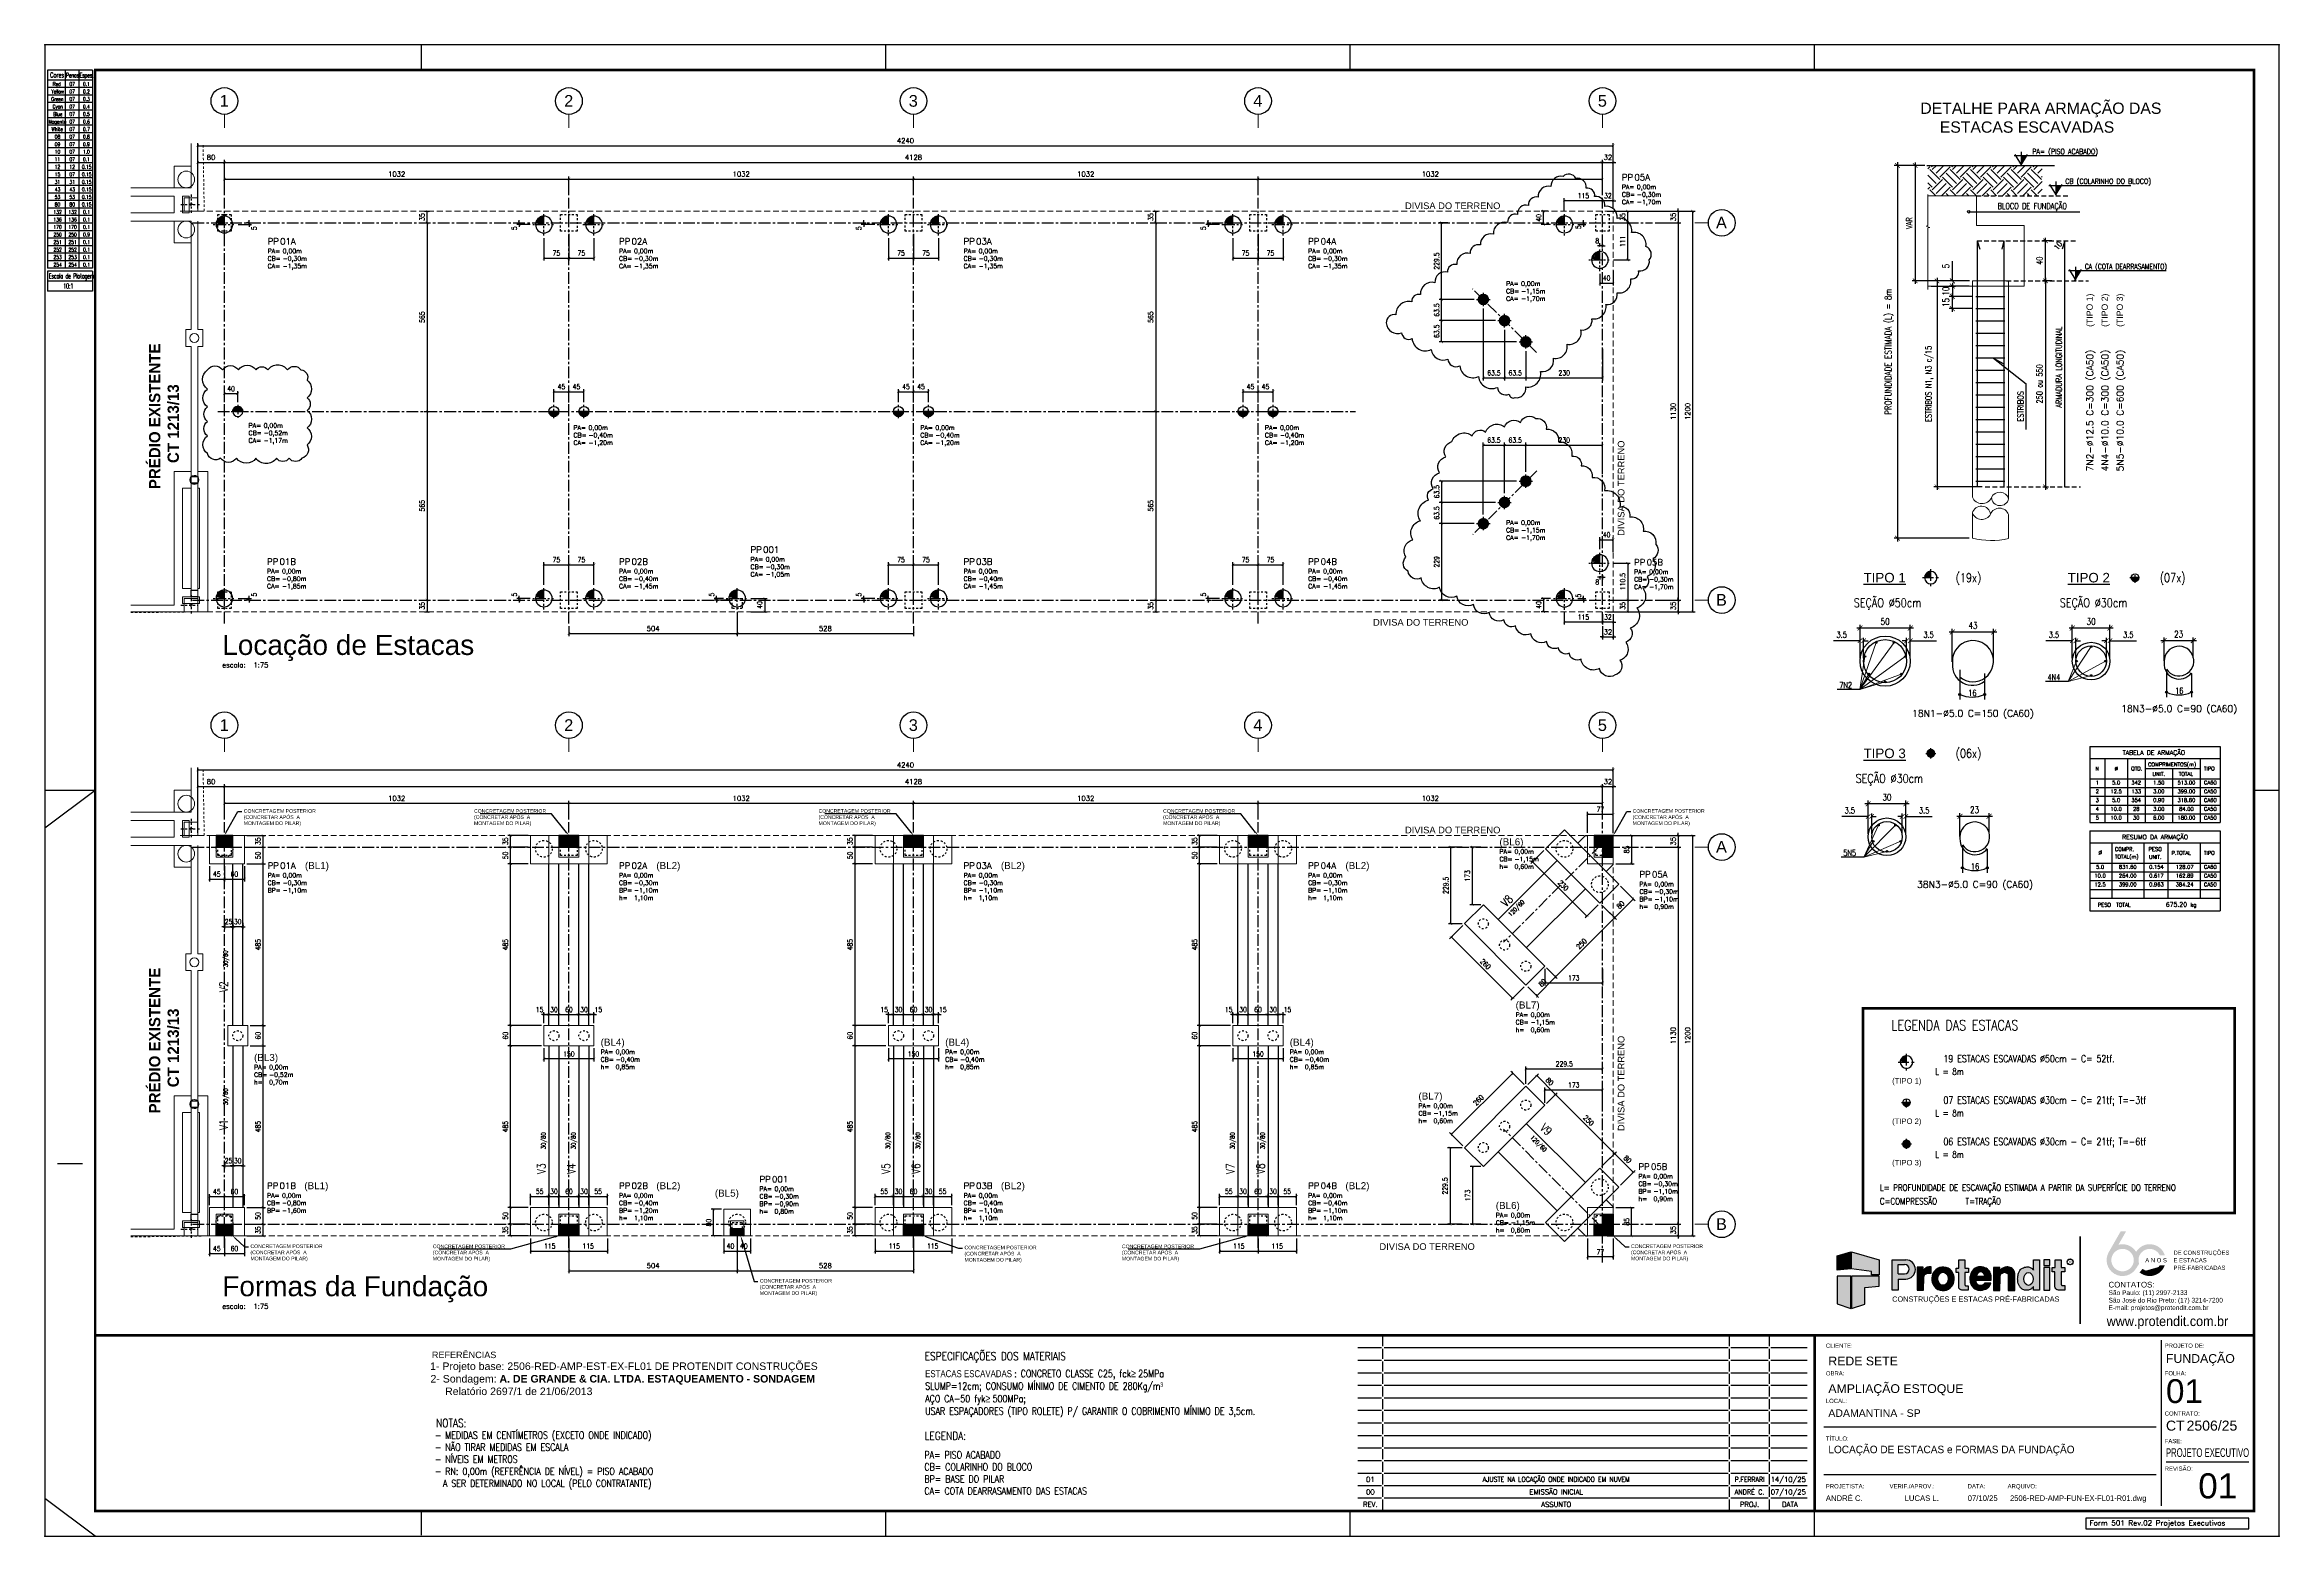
# Paper-space layout 'FL01' of a CAD drawing. Header units: millimetres. Extents: x 139.3 to 228.4, y -5.5 to 53.9.
# The model-space entities are those that its viewports show. They can reach past a viewport. Long polylines and large blocks are cut down to what shows.
import ezdxf
from ezdxf import colors
from ezdxf.entities.mleader import LeaderData, LeaderLine
from ezdxf.enums import TextEntityAlignment as Align
from ezdxf.math import Vec2, Vec3

# ---------------------------------------------------------------- set-up
doc = ezdxf.new("R2018")
doc.units = ezdxf.units.MM
doc.header["$LTSCALE"] = 0.5
for name, pattern in [('_PTD_tracejado', [0.003, 0.002, -0.001]), ('CENTER', [2, 1.25, -0.25, 0.25, -0.25]), ('CONTINUO', [0]), ('ESTILO_TQS_0003', [0.91, 0.5, -0.2, 0.01, -0.2]), ('Hidden', [0.007144, 0.004763, -0.002381]), ('HIDDEN2', [0.1875, 0.125, -0.0625]), ('IMPORT-DASHDOT2', [0.5, 0.25, -0.125, 0, -0.125]), ('IMPORT-DASHED2 _4_', [0.375, 0.25, -0.125])]:
    doc.linetypes.add(name, pattern=pattern)
doc.layers.get('0').update_dxf_attribs({"color": 1})
for name, color, linetype in [('$TXT_FER0', 3, 'Continuous'), ('1', 7, 'Continuous'), ('11', 3, 'Continuous'), ('2', 1, 'Continuous'), ('227', 2, 'Continuous'), ('228', 1, 'Continuous'), ('4', 4, 'Continuous'), ('5', 5, 'Continuous'), ('79', 7, 'Continuous'), ('8', 3, 'Continuous'), ('9', 3, 'Continuous'), ('A_htc_alv', 1, 'Continuous'), ('concretagem posterior', 10, 'Continuous'), ('COTAS', 1, 'Continuous'), ('Descrição Pilar', 4, 'Continuous'), ('DETARMEST', 2, 'Continuous'), ('EIXOS', 242, 'CENTER'), ('ESTACAS', 2, 'Continuous'), ('Folha', 7, 'Continuous'), ('MARGEM', 7, 'Continuous'), ('PILAR', 5, 'Continuous'), ('Protendit_azul', 150, 'Continuous'), ('Protendit_azul escuro', 162, 'Continuous'), ('Protendit_verde', 100, 'Continuous'), ('Protendit_verde escuro', 104, 'Continuous'), ('SELO', 1, 'Continuous'), ('Selo-1', 7, 'Continuous'), ('TEXT4', 4, 'Continuous'), ('TEXTO2', 4, 'Continuous'), ('TITULOS', 7, 'Continuous'), ('vigas', 3, 'Continuous'), ('VPorts', 7, 'Continuous')]:
    doc.layers.add(name, color=color, linetype=linetype)
for name, color, linetype, lineweight in [('_Hidden_', 7, 'Hidden', 9), ('BLOCOS', 3, 'Continuous', 9), ('CONT-VM', 2, 'Continuous', 9), ('ESTACAS ARRIMO', 2, 'Continuous', 20), ('FO-Eixos', 1, 'Continuous', 20), ('Grids', 7, 'Continuous', 9), ('Text Notes', 7, 'Continuous', 9), ('TEXT2', 2, 'Continuous', 15)]:
    doc.layers.add(name, color=color, linetype=linetype, lineweight=lineweight)
for name, color, linetype, lineweight, true_color in [('CT1213 Sete_dwg', 8, 'Continuous', 9, 0x767676), ('DETALHES', 1, 'Continuous', 9, 0xff0000), ('Escadas', 1, 'Continuous', 9, 0xff0000), ('Pilar_40x40', 5, 'Continuous', 9, 0x0000ff)]:
    doc.layers.add(name, color=color, linetype=linetype, lineweight=lineweight, true_color=true_color)
doc.layers.get('VPorts').freeze()
doc.styles.add('Arial', font='arial.ttf', dxfattribs={"height": 0.1875})
doc.styles.add('Arial_2', font='arial.ttf', dxfattribs={"height": 0.1875})
doc.styles.add('BRASIL', font='ROMANS.SHX', dxfattribs={"oblique": 10})
doc.styles.add('Century Gothic_B', font='GOTHICB.TTF', dxfattribs={"height": 0.45})
doc.styles.add('ROMANS', font='romans.shx')
doc.styles.add('ROMANS2', font='romans.shx', dxfattribs={"width": 0.8})
doc.styles.add('SANB', font='sas_____.pfb')
doc.styles.add('SIMPLEX', font='SIMPLEX.shx', dxfattribs={"width": 0.8})
doc.styles.get("Standard").update_dxf_attribs({"font": 'arial.ttf'})
doc.styles.add('STYLE2', font='romans.shx')
doc.styles.add('Texto Logo', font='sanss___.ttf')
doc.dimstyles.new('75', dxfattribs={"dimtxt": 0.15, "dimasz": 0.075, "dimexe": 0.075, "dimexo": 0.075, "dimgap": 0.075, "dimtad": 1, "dimdec": 1, "dimlfac": 100, "dimrnd": 0.4995, "dimdsep": 46, "dimtxsty": 'ROMANS', "dimblk": 'ARCHTICK', "dimcen": 0.075, "dimclrd": 1, "dimclre": 1, "dimclrt": 2, "dimadec": 0, "dimazin": 0, "dimtfac": 1, "dimtdec": 1, "dimtix": 1, "dimtmove": 0, "dimatfit": 0, "dimldrblk": 'ARCHTICK', "dimfxl": 1, "dimtolj": 1, "dimtzin": 0, "dimarcsym": 0})
doc.dimstyles.new('75e', dxfattribs={"dimtxt": 0.15, "dimasz": 0.075, "dimexe": 0.075, "dimexo": 0.075, "dimgap": 0.075, "dimtad": 1, "dimdec": 1, "dimlfac": 100, "dimrnd": 0.5, "dimdsep": 46, "dimtxsty": 'ROMANS2', "dimblk": 'ARCHTICK', "dimcen": 0.075, "dimclrd": 1, "dimclre": 1, "dimclrt": 2, "dimadec": 0, "dimazin": 0, "dimtfac": 1, "dimtdec": 1, "dimtix": 1, "dimtmove": 0, "dimatfit": 0, "dimldrblk": 'ARCHTICK', "dimfxl": 1, "dimtolj": 1, "dimtzin": 0, "dimarcsym": 0})
doc.dimstyles.new('COTA 100', dxfattribs={"dimscale": 0.75, "dimtxt": 0.2, "dimasz": 0.35, "dimexe": 0.1, "dimexo": 0.1, "dimgap": 0.1, "dimtad": 1, "dimdec": 1, "dimlfac": 100, "dimrnd": 0.5, "dimzin": 12, "dimdsep": 46, "dimtxsty": 'ROMANS', "dimblk": 'DOTSMALL', "dimcen": 0.09, "dimdle": 0.1, "dimclrd": 1, "dimclre": 1, "dimclrt": 2, "dimadec": 1, "dimazin": 2, "dimtfac": 1, "dimtdec": 1, "dimtofl": 0, "dimtmove": 0, "dimatfit": 3, "dimldrblk": 'DOTSMALL', "dimfxl": 0.1, "dimarcsym": 0})
pattern_1 = [(0, (0, 0), (0, 6.985), [5.08, -1.905]), (90, (0, 0), (-6.985, 4e-16), [5.08, -1.905])]
pattern_2 = [(45, (139.559941, -190.253245), (-0.01234785217, 0.01234785217), [])]
pattern_3 = [(45, (149.879941, -190.253245), (-0.01234785217, 0.01234785217), [])]
pattern_4 = [(45, (129.239941, -190.253245), (-0.01234785217, 0.01234785217), [])]
pattern_5 = [(45, (118.869941, -190.253245), (-0.01234785217, 0.01234785217), [])]
pattern_6 = [(45, (160.219941, -190.253245), (-0.01234785217, 0.01234785217), [])]
pattern_7 = [(45, (160.219941, -190.603245), (-0.01234785217, 0.01234785217), [])]

# ---------------------------------------------------------------- blocks, each defined once
blk = doc.blocks.new('*U187')
at = {"layer": 'Protendit_azul'}
h = blk.add_hatch(color=162, dxfattribs=at)
h.dxf.hatch_style = 1
h.set_gradient(color1=(0, 51, 204), color2=(0, 153, 204), tint=1)
edge = h.paths.add_edge_path()
edge.add_line((83.601, 12.607), (83.908, 13.145))
edge.add_line((83.908, 13.145), (83.692, 13.145))
edge.add_line((83.692, 13.145), (83.215, 12.309))
edge.add_arc((83.765, 11.994), 0.634, 150.24983, 328.51178)
edge.add_line((84.306, 11.663), (84.425, 11.847))
edge.add_arc((84.847, 11.994), 0.447, 25.68792, 199.28879, ccw=False)
edge.add_line((85.25, 12.188), (85.451, 12.188))
edge.add_arc((84.847, 11.994), 0.634, 17.80692, 148.51178)
edge.add_arc((83.765, 11.994), 0.634, 31.48822, 105.05778)
edge = h.paths.add_edge_path(flags=16)
edge.add_arc((83.765, 11.994), 0.447, 0, 360)
h = blk.add_hatch(color=256, dxfattribs=at)
h.dxf.hatch_style = 1
h.paths.add_polyline_path([(72.936, 12.329), (72.395, 12.164), (72.395, 11.59), (72.936, 11.649)])
at = {"layer": 'Protendit_azul escuro'}
h = blk.add_hatch(color=256, dxfattribs=at)
h.dxf.hatch_style = 1
h.paths.add_polyline_path([(82.08, 12.94), (82.082, 12.94), (82.082, 9.46), (82.08, 9.46)])
h = blk.add_hatch(color=256, dxfattribs=at)
h.dxf.hatch_style = 1
h.paths.add_polyline_path([(74.073, 12.006), (72.961, 12.329), (72.961, 11.649), (73.766, 11.546), (73.766, 11.406), (74.073, 11.406)])
h = blk.add_hatch(color=256, dxfattribs=at)
h.dxf.hatch_style = 1
h.paths.add_polyline_path([(77.626, 11.673), (77.485, 11.673), (77.485, 12.006), (77.242, 12.006), (77.242, 11.673), (77.134, 11.673), (77.134, 11.496), (77.242, 11.496), (77.242, 10.922), (77.242, 10.907), (77.244, 10.895), (77.248, 10.883), (77.254, 10.871), (77.262, 10.859), (77.273, 10.845), (77.286, 10.835), (77.298, 10.826), (77.311, 10.818), (77.325, 10.811), (77.34, 10.805), (77.368, 10.796), (77.38, 10.794), (77.394, 10.792), (77.62, 10.792), (77.62, 10.974), (77.515, 10.974), (77.507, 10.975), (77.498, 10.979), (77.49, 10.989), (77.486, 11.002), (77.485, 11.012), (77.485, 11.495), (77.626, 11.495)])
h = blk.add_hatch(color=256, dxfattribs=at)
h.dxf.hatch_style = 1
h.paths.add_polyline_path([(78.527, 11.365), (78.515, 11.428), (78.494, 11.489), (78.474, 11.544), (78.429, 11.595), (78.388, 11.635), (78.337, 11.668), (78.281, 11.693), (78.222, 11.714), (78.146, 11.723), (78.09, 11.729), (78.021, 11.721), (77.951, 11.701), (77.897, 11.674), (77.841, 11.635), (77.809, 11.601), (77.776, 11.557), (77.746, 11.508), (77.721, 11.456), (77.704, 11.407), (77.692, 11.357), (77.685, 11.315), (77.682, 11.26), (77.682, 11.211), (77.689, 11.156), (77.698, 11.107), (77.715, 11.056), (77.738, 11.005), (77.758, 10.97), (77.782, 10.937), (77.813, 10.902), (77.845, 10.875), (77.881, 10.851), (77.907, 10.836), (77.933, 10.825), (77.969, 10.811), (78.005, 10.801), (78.048, 10.793), (78.092, 10.789), (78.138, 10.793), (78.184, 10.801), (78.252, 10.818), (78.319, 10.842), (78.372, 10.871), (78.419, 10.908), (78.463, 10.962), (78.494, 11.016), (78.513, 11.071), (78.272, 11.077), (78.264, 11.065), (78.24, 11.038), (78.212, 11.014), (78.177, 10.995), (78.142, 10.984), (78.111, 10.981), (78.083, 10.983), (78.05, 10.989), (78.029, 11), (78.009, 11.014), (77.992, 11.029), (77.976, 11.047), (77.962, 11.069), (77.949, 11.093), (77.94, 11.122), (77.936, 11.148), (77.934, 11.171), (77.934, 11.194), (78.527, 11.194)])
h.paths.add_polyline_path([(78.282, 11.358), (77.945, 11.358, -0.991648)], flags=16)
h = blk.add_hatch(color=256, dxfattribs=at)
h.dxf.hatch_style = 1
h.paths.add_polyline_path([(78.972, 11.481), (79.006, 11.496), (79.037, 11.506), (79.063, 11.508), (79.087, 11.507), (79.1, 11.505), (79.113, 11.502), (79.124, 11.498), (79.135, 11.493), (79.148, 11.486), (79.16, 11.479), (79.178, 11.463), (79.192, 11.446), (79.202, 11.428), (79.209, 11.41), (79.213, 11.389), (79.215, 11.37), (79.215, 10.79), (79.474, 10.79), (79.474, 11.419), (79.473, 11.419), (79.469, 11.478), (79.457, 11.524), (79.44, 11.567), (79.417, 11.603), (79.395, 11.631), (79.367, 11.657), (79.326, 11.685), (79.287, 11.704), (79.245, 11.719), (79.201, 11.723), (79.155, 11.724), (79.093, 11.715), (79.044, 11.701), (78.991, 11.679), (78.951, 11.654), (78.919, 11.621), (78.903, 11.598), (78.89, 11.576), (78.881, 11.559), (78.876, 11.559), (78.876, 11.704), (78.618, 11.704), (78.618, 10.79), (78.87, 10.79), (78.885, 11.3), (78.887, 11.337), (78.893, 11.374), (78.904, 11.403), (78.922, 11.433), (78.946, 11.461)])
h = blk.add_hatch(color=256, dxfattribs=at)
h.dxf.hatch_style = 1
h.paths.add_polyline_path([(80.462, 12.006), (80.222, 12.006), (80.222, 11.6), (80.219, 11.598), (80.214, 11.602), (80.202, 11.618), (80.184, 11.638), (80.165, 11.656), (80.144, 11.673), (80.116, 11.692), (80.09, 11.703), (80.055, 11.716), (80.013, 11.724), (79.954, 11.724), (79.911, 11.718), (79.862, 11.707), (79.818, 11.693), (79.774, 11.671), (79.73, 11.641), (79.701, 11.615), (79.677, 11.586), (79.654, 11.551), (79.642, 11.529), (79.63, 11.504), (79.62, 11.471), (79.61, 11.435), (79.601, 11.399), (79.594, 11.351), (79.588, 11.288), (79.587, 11.24), (79.588, 11.206), (79.59, 11.177), (79.595, 11.148), (79.597, 11.12), (79.612, 11.067), (79.622, 11.03), (79.631, 11.007), (79.644, 10.981), (79.657, 10.958), (79.67, 10.937), (79.689, 10.912), (79.704, 10.893), (79.721, 10.877), (79.74, 10.86), (79.768, 10.839), (79.796, 10.823), (79.827, 10.811), (79.86, 10.803), (79.9, 10.795), (79.945, 10.793), (79.981, 10.794), (80.017, 10.799), (80.051, 10.809), (80.084, 10.822), (80.11, 10.836), (80.135, 10.853), (80.157, 10.871), (80.175, 10.888), (80.192, 10.907), (80.206, 10.926), (80.213, 10.94), (80.221, 10.941), (80.221, 10.792), (80.462, 10.792)])
edge = h.paths.add_edge_path(flags=16)
edge.add_ellipse((80.018, 11.244), major_axis=(0, 0.259), ratio=0.713173, start_angle=0, end_angle=360)
h = blk.add_hatch(color=256, dxfattribs=at)
h.dxf.hatch_style = 1
h.paths.add_polyline_path([(80.866, 12.006), (80.635, 12.006), (80.635, 11.782), (80.866, 11.782)])
h.paths.add_polyline_path([(80.866, 11.695), (80.635, 11.695), (80.635, 10.795), (80.866, 10.795)])
h = blk.add_hatch(color=256, dxfattribs=at)
h.dxf.hatch_style = 1
h.paths.add_polyline_path([(81.326, 11.521), (81.467, 11.521), (81.467, 11.702), (81.326, 11.702), (81.326, 12.006), (81.077, 12.006), (81.077, 11.701), (80.968, 11.701), (80.968, 11.521), (81.074, 11.521), (81.074, 10.927), (81.076, 10.908), (81.079, 10.895), (81.084, 10.883), (81.092, 10.87), (81.102, 10.859), (81.113, 10.845), (81.126, 10.835), (81.138, 10.826), (81.152, 10.818), (81.166, 10.811), (81.18, 10.805), (81.208, 10.796), (81.22, 10.794), (81.234, 10.792), (81.46, 10.792), (81.46, 10.987), (81.355, 10.987), (81.347, 10.988), (81.339, 10.992), (81.331, 11.003), (81.327, 11.015), (81.326, 11.026)])
h = blk.add_hatch(color=256, dxfattribs=at)
h.dxf.hatch_style = 1
edge = h.paths.add_edge_path()
edge.add_arc((81.677, 11.923), 0.118, 0, 360)
edge = h.paths.add_edge_path(flags=16)
edge.add_arc((81.677, 11.923), 0.114, 0, 360)
h.paths.add_polyline_path([(81.603, 11.849), (81.76, 11.849), (81.76, 12.005), (81.603, 12.005)], flags=0)
at = {"layer": 'Protendit_verde'}
h = blk.add_hatch(color=104, dxfattribs=at)
h.dxf.hatch_style = 1
h.set_gradient(color1=(0, 153, 38), color2=(0, 255, 63), tint=1)
edge = h.paths.add_edge_path()
edge.add_line((85.245, 11.789), (85.447, 11.789))
edge.add_arc((84.847, 11.994), 0.634, 230.61861, 341.15033, ccw=False)
edge.add_line((84.445, 11.504), (84.563, 11.648))
edge.add_arc((84.847, 11.994), 0.447, 230.61861, 332.74467)
h = blk.add_hatch(color=256, dxfattribs=at)
h.dxf.hatch_style = 1
h.paths.add_polyline_path([(72.936, 11.353), (72.395, 11.353), (72.395, 10.253), (72.936, 10.071)])
at = {"layer": 'Protendit_verde escuro'}
h = blk.add_hatch(color=256, dxfattribs=at)
h.dxf.hatch_style = 1
h.paths.add_polyline_path([(75.125, 12.006), (74.587, 12.006), (74.587, 10.792), (74.827, 10.792), (74.827, 11.24), (75.131, 11.24, 1)])
h.paths.add_polyline_path([(74.831, 11.451), (74.831, 11.824), (75.085, 11.824, -1), (75.085, 11.451)], flags=16)
h = blk.add_hatch(color=256, dxfattribs=at)
h.dxf.hatch_style = 1
h.paths.add_polyline_path([(75.857, 11.363), (75.871, 11.395), (75.89, 11.416), (75.909, 11.435), (75.937, 11.451), (75.969, 11.464), (76.008, 11.472), (76.028, 11.475), (76.048, 11.477), (76.083, 11.48), (76.118, 11.481), (76.141, 11.481), (76.141, 11.725), (76.1, 11.727), (76.076, 11.726), (76.05, 11.724), (76.023, 11.72), (76.002, 11.716), (75.974, 11.708), (75.95, 11.697), (75.935, 11.689), (75.916, 11.675), (75.897, 11.659), (75.882, 11.644), (75.863, 11.621), (75.847, 11.598), (75.834, 11.576), (75.825, 11.559), (75.82, 11.559), (75.82, 11.717), (75.585, 11.717), (75.585, 10.801), (75.833, 10.801), (75.847, 11.3), (75.85, 11.33)])
h = blk.add_hatch(color=256, dxfattribs=at)
h.dxf.hatch_style = 1
edge = h.paths.add_edge_path()
edge.add_ellipse((76.614, 11.249), major_axis=(0, -0.471), ratio=0.954114, start_angle=0, end_angle=360)
edge = h.paths.add_edge_path(flags=16)
edge.add_ellipse((76.613, 11.252), major_axis=(0, -0.259), ratio=0.798996, start_angle=0, end_angle=360)
h = blk.add_hatch(color=256, dxfattribs=at)
h.dxf.hatch_style = 1
h.paths.add_polyline_path([(74.073, 10.963), (74.073, 11.353), (72.961, 11.353), (72.961, 10.071), (73.5, 10.233), (73.5, 10.902)])
at = {"layer": 'Folha', "color": 15}
for p, q in [((16, 59.41), (16, 60.41)), ((34.5, 59.41), (34.5, 60.41)), ((53, 59.41), (53, 60.41)), ((71.5, 59.41), (71.5, 60.41)), ((3, 30.7), (1, 29.2)), ((3, 30.7), (1, 30.7)), ((90, 30.7), (89, 30.7)), ((1.5, 15.85), (2.5, 15.85)), ((3, 1), (1, 2.5)), ((16, 1.039), (16, 2.039)), ((34.5, 1), (34.5, 2)), ((53, 1), (53, 2)), ((71.5, 1), (71.5, 2))]:
    blk.add_line(p, q, dxfattribs=at)
at = {"layer": 'Folha', "color": 1}
for p, q in [((2.9, 59.41), (1.1, 59.41)), ((1.1, 59.41), (1.1, 51.51)), ((2.9, 59.01), (1.1, 59.01)), ((1.8, 59.41), (1.8, 51.51)), ((2.35, 59.41), (2.35, 51.51)), ((2.9, 59.41), (2.9, 51.51)), ((2.9, 58.71), (1.1, 58.71)), ((2.9, 58.41), (1.1, 58.41)), ((2.9, 58.11), (1.1, 58.11)), ((2.9, 57.81), (1.1, 57.81)), ((2.9, 57.51), (1.1, 57.51)), ((2.9, 57.21), (1.1, 57.21)), ((2.9, 56.91), (1.1, 56.91)), ((2.9, 56.61), (1.1, 56.61)), ((2.9, 56.31), (1.1, 56.31)), ((2.9, 56.01), (1.1, 56.01)), ((2.9, 55.71), (1.1, 55.71)), ((2.9, 55.41), (1.1, 55.41)), ((2.9, 55.11), (1.1, 55.11)), ((2.9, 54.81), (1.1, 54.81)), ((2.9, 54.51), (1.1, 54.51)), ((2.9, 54.21), (1.1, 54.21)), ((2.9, 53.91), (1.1, 53.91)), ((2.9, 53.61), (1.1, 53.61)), ((2.9, 53.31), (1.1, 53.31)), ((2.9, 53.01), (1.1, 53.01)), ((2.9, 52.71), (1.1, 52.71)), ((2.9, 52.41), (1.1, 52.41)), ((2.9, 52.11), (1.1, 52.11)), ((2.9, 51.81), (1.1, 51.81)), ((2.9, 51.51), (1.1, 51.51)), ((2.9, 51.403), (1.1, 51.403)), ((1.1, 51.403), (1.1, 51.003)), ((2.9, 51.003), (1.1, 51.003)), ((2.9, 51.003), (1.1, 51.003)), ((1.1, 51.003), (1.1, 50.603)), ((2.9, 51.403), (2.9, 51.003)), ((2.9, 51.003), (2.9, 50.603)), ((2.9, 50.603), (1.1, 50.603))]:
    blk.add_line(p, q, dxfattribs=at)
at = {"layer": 'Folha', "color": 15}
blk.add_lwpolyline([(1, 1), (90, 1), (90, 60.41), (1, 60.41)], close=True, dxfattribs=at)
at = {"layer": 'Folha', "color": 5, "const_width": 0.1}
for points in [[(89, 9), (89, 59.41), (3, 59.41), (3, 9)], [(3, 9), (89, 9), (89, 2), (3, 2)], [(89, 2), (89, 9), (71.5, 9), (71.5, 2)]]:
    blk.add_lwpolyline(points, close=True, dxfattribs=at)
at = {"layer": 'Folha'}
for p in [(0.99, 60.42), (90.01, 60.42), (0.99, 0.99), (90.01, 0.99)]:
    blk.add_point(p, dxfattribs=at)
at = {"layer": 'Protendit_azul'}
blk.add_lwpolyline([(72.395, 12.164), (72.936, 12.329), (72.936, 11.649), (72.395, 11.59)], close=True, dxfattribs=at)
at = {"layer": 'Protendit_azul escuro'}
for points in [[(82.08, 12.94), (82.082, 12.94), (82.082, 9.46), (82.08, 9.46)], [(72.961, 12.329), (74.073, 12.006), (74.073, 11.406), (73.766, 11.406), (73.766, 11.546), (72.961, 11.649)], [(77.242, 10.922), (77.242, 11.496), (77.134, 11.496), (77.134, 11.673), (77.242, 11.673), (77.242, 12.006), (77.485, 12.006), (77.485, 11.673), (77.626, 11.673), (77.626, 11.495), (77.485, 11.495), (77.485, 11.012), (77.486, 11.002), (77.489, 10.992), (77.494, 10.985), (77.498, 10.979), (77.507, 10.975), (77.515, 10.974), (77.62, 10.974), (77.62, 10.792), (77.394, 10.792), (77.38, 10.794), (77.368, 10.796), (77.34, 10.805), (77.325, 10.811), (77.311, 10.818), (77.298, 10.826), (77.286, 10.835), (77.273, 10.845), (77.262, 10.859), (77.254, 10.871), (77.248, 10.883), (77.244, 10.895), (77.242, 10.907)], [(78.513, 11.071), (78.272, 11.077), (78.264, 11.065), (78.24, 11.038), (78.212, 11.014), (78.177, 10.995), (78.142, 10.984), (78.111, 10.981), (78.083, 10.983), (78.05, 10.989), (78.029, 11), (78.009, 11.014), (77.992, 11.029), (77.976, 11.047), (77.962, 11.069), (77.949, 11.093), (77.94, 11.122), (77.936, 11.148), (77.934, 11.171), (77.934, 11.194), (78.527, 11.194), (78.527, 11.365), (78.515, 11.428), (78.494, 11.489), (78.474, 11.544), (78.429, 11.595), (78.388, 11.635), (78.337, 11.668), (78.281, 11.693), (78.222, 11.714), (78.146, 11.723), (78.09, 11.729), (78.021, 11.721), (77.951, 11.701), (77.897, 11.674), (77.841, 11.635), (77.809, 11.601), (77.776, 11.557), (77.746, 11.508), (77.721, 11.456), (77.704, 11.407), (77.692, 11.357), (77.685, 11.315), (77.682, 11.26), (77.682, 11.211), (77.689, 11.156), (77.698, 11.107), (77.715, 11.056), (77.738, 11.005), (77.758, 10.97), (77.782, 10.937), (77.813, 10.902), (77.845, 10.875), (77.881, 10.851), (77.907, 10.836), (77.933, 10.825), (77.969, 10.811), (78.005, 10.801), (78.048, 10.793), (78.092, 10.789), (78.138, 10.793), (78.184, 10.801), (78.252, 10.818), (78.319, 10.842), (78.372, 10.871), (78.419, 10.908), (78.463, 10.962), (78.494, 11.016)], [(80.635, 11.782), (80.866, 11.782), (80.866, 12.006), (80.635, 12.006)], [(80.635, 10.795), (80.866, 10.795), (80.866, 11.695), (80.635, 11.695)], [(81.074, 10.927), (81.074, 11.521), (80.968, 11.521), (80.968, 11.701), (81.077, 11.701), (81.077, 12.006), (81.326, 12.006), (81.326, 11.702), (81.467, 11.702), (81.467, 11.521), (81.326, 11.521), (81.326, 11.026), (81.327, 11.015), (81.33, 11.006), (81.334, 10.998), (81.339, 10.992), (81.347, 10.988), (81.355, 10.987), (81.46, 10.987), (81.46, 10.792), (81.234, 10.792), (81.22, 10.794), (81.208, 10.796), (81.18, 10.805), (81.166, 10.811), (81.152, 10.818), (81.138, 10.826), (81.126, 10.835), (81.113, 10.845), (81.102, 10.859), (81.092, 10.87), (81.084, 10.883), (81.079, 10.895), (81.076, 10.908)]]:
    blk.add_lwpolyline(points, close=True, dxfattribs=at)
for points in [[(79.475, 11.419), (79.473, 11.419), (79.469, 11.478), (79.457, 11.524), (79.44, 11.567), (79.417, 11.603), (79.395, 11.631), (79.367, 11.657), (79.326, 11.685), (79.287, 11.704), (79.245, 11.719), (79.201, 11.723), (79.155, 11.724), (79.093, 11.715), (79.044, 11.701), (78.991, 11.679), (78.951, 11.654), (78.919, 11.621), (78.903, 11.598), (78.89, 11.576), (78.881, 11.559), (78.876, 11.559), (78.876, 11.704), (78.618, 11.704), (78.618, 10.79), (78.87, 10.79), (78.885, 11.3), (78.887, 11.337), (78.893, 11.374), (78.904, 11.403), (78.922, 11.433), (78.946, 11.461), (78.972, 11.481), (79.006, 11.496), (79.037, 11.506), (79.063, 11.508), (79.087, 11.507), (79.1, 11.505), (79.113, 11.502), (79.124, 11.498), (79.135, 11.493), (79.148, 11.486), (79.16, 11.479), (79.178, 11.463), (79.192, 11.446), (79.202, 11.428), (79.209, 11.41), (79.213, 11.389), (79.215, 11.37), (79.215, 10.79), (79.474, 10.79), (79.474, 11.419)], [(80.222, 11.6), (80.222, 12.006), (80.462, 12.006), (80.462, 10.792), (80.221, 10.792), (80.221, 10.941), (80.213, 10.94), (80.206, 10.926), (80.192, 10.907), (80.175, 10.888), (80.157, 10.871), (80.135, 10.853), (80.11, 10.836), (80.084, 10.822), (80.051, 10.809), (80.017, 10.799), (79.981, 10.794), (79.945, 10.793), (79.9, 10.795), (79.86, 10.803), (79.827, 10.811), (79.796, 10.823), (79.768, 10.839), (79.74, 10.86), (79.721, 10.877), (79.704, 10.893), (79.689, 10.912), (79.67, 10.937), (79.657, 10.958), (79.644, 10.981), (79.631, 11.007), (79.622, 11.03), (79.612, 11.067), (79.597, 11.12), (79.595, 11.148), (79.59, 11.177), (79.588, 11.206), (79.587, 11.24), (79.588, 11.288), (79.594, 11.351), (79.601, 11.399), (79.61, 11.435), (79.62, 11.471), (79.63, 11.504), (79.642, 11.529), (79.654, 11.551), (79.677, 11.586), (79.701, 11.615), (79.73, 11.641), (79.774, 11.671), (79.818, 11.693), (79.862, 11.707), (79.911, 11.718), (79.954, 11.724), (80.013, 11.724), (80.055, 11.716), (80.09, 11.703), (80.116, 11.692), (80.144, 11.673), (80.165, 11.656), (80.184, 11.638), (80.202, 11.618), (80.214, 11.602), (80.219, 11.598), (80.222, 11.6)]]:
    blk.add_lwpolyline(points, dxfattribs=at)
blk.add_lwpolyline([(78.282, 11.358, 0.991648), (77.945, 11.358)], format="xyb", close=True, dxfattribs=at)
for radius in [0.118, 0.114]:
    blk.add_circle((81.677, 11.923), radius, dxfattribs=at)
blk.add_ellipse((80.018, 11.244), major_axis=(0, 0.259), ratio=0.713173, dxfattribs=at)
at = {"layer": 'Protendit_verde'}
blk.add_lwpolyline([(72.395, 10.253), (72.936, 10.071), (72.936, 11.353), (72.395, 11.353)], close=True, dxfattribs=at)
at = {"layer": 'Protendit_verde escuro'}
for p, q in [((74.587, 10.792), (74.587, 12.006)), ((74.587, 12.006), (75.131, 12.006)), ((74.831, 11.451), (74.831, 11.824)), ((74.831, 11.824), (75.085, 11.824)), ((74.827, 10.792), (74.587, 10.792)), ((74.827, 11.24), (74.827, 10.792)), ((74.827, 11.24), (75.131, 11.24)), ((74.831, 11.451), (75.085, 11.451))]:
    blk.add_line(p, q, dxfattribs=at)
for points in [[(76.141, 11.481), (76.141, 11.725), (76.139, 11.725), (76.1, 11.727), (76.076, 11.726), (76.05, 11.724), (76.023, 11.72), (76.002, 11.716), (75.974, 11.708), (75.95, 11.697), (75.935, 11.689), (75.916, 11.675), (75.897, 11.659), (75.882, 11.644), (75.863, 11.621), (75.847, 11.598), (75.834, 11.576), (75.825, 11.559), (75.82, 11.559), (75.82, 11.717), (75.585, 11.717), (75.585, 10.801), (75.833, 10.801), (75.847, 11.3), (75.85, 11.33), (75.857, 11.363), (75.871, 11.395), (75.89, 11.416), (75.909, 11.435), (75.937, 11.451), (75.969, 11.464), (76.008, 11.472), (76.028, 11.475), (76.048, 11.477), (76.083, 11.48), (76.118, 11.481)], [(73.5, 10.902), (74.073, 10.963), (74.073, 11.353), (72.961, 11.353), (72.961, 10.071), (73.5, 10.233)]]:
    blk.add_lwpolyline(points, close=True, dxfattribs=at)
for centre, radius, start, end in [((75.085, 11.638), 0.186, 270, 90), ((75.128, 11.623), 0.383, 270.41348, 89.58652)]:
    blk.add_arc(centre, radius, start, end, dxfattribs=at)
blk.add_ellipse((76.614, 11.249), major_axis=(0, -0.471), ratio=0.954114, start_param=5.810893, end_param=12.094078, dxfattribs=at)
blk.add_ellipse((76.613, 11.252), major_axis=(0, -0.259), ratio=0.798996, dxfattribs=at)
at = {"layer": 'SELO', "color": 3}
for p, q in [((85.3, 8.8), (85.3, 2.2)), ((71.86, 5.35), (85.1, 5.35)), ((88.8, 3.95), (85.5, 3.95)), ((71.86, 3.45), (85.1, 3.45))]:
    blk.add_line(p, q, dxfattribs=at)
at = {"layer": 'TEXTO2', "color": 1}
blk.add_lwpolyline([(82.307, 1.29), (88.8, 1.29), (88.8, 1.71), (82.307, 1.71)], close=True, dxfattribs=at)
at = {"layer": 'Folha', "color": 1, "style": 'ROMANS'}
for s, height, width, p in [('Cores', 0.2, 0.6, (1.209, 59.113)), ('Red', 0.15, 0.7, (1.312, 58.778)), ('Penas', 0.18, 0.6, (1.833, 59.113)), ('07', 0.15, 0.7, (1.976, 58.778)), ('Espes.', 0.18, 0.6, (2.381, 59.113)), ('0.1', 0.15, 0.7, (2.513, 58.778)), ('Yellow', 0.15, 0.7, (1.25, 58.478)), ('Green', 0.15, 0.7, (1.25, 58.178)), ('Cyan', 0.15, 0.7, (1.305, 57.878)), ('07', 0.15, 0.7, (1.976, 58.478)), ('07', 0.15, 0.7, (1.976, 58.178)), ('07', 0.15, 0.7, (1.976, 57.878)), ('0.2', 0.15, 0.7, (2.513, 58.478)), ('0.3', 0.15, 0.7, (2.513, 58.178)), ('0.4', 0.15, 0.7, (2.513, 57.878)), ('Magenta', 0.15, 0.7, (1.14, 57.278)), ('White', 0.15, 0.7, (1.264, 56.978)), ('Blue', 0.15, 0.7, (1.332, 57.578)), ('07', 0.15, 0.7, (1.976, 57.578)), ('07', 0.15, 0.7, (1.976, 57.278)), ('07', 0.15, 0.7, (1.976, 56.978)), ('0.5', 0.15, 0.7, (2.513, 57.578)), ('0.6', 0.15, 0.7, (2.513, 57.278)), ('0.7', 0.15, 0.7, (2.513, 56.978)), ('08', 0.15, 0.7, (1.389, 56.678)), ('09', 0.15, 0.7, (1.389, 56.378)), ('10', 0.15, 0.7, (1.389, 56.078)), ('07', 0.15, 0.7, (1.976, 56.678)), ('07', 0.15, 0.7, (1.976, 56.378)), ('07', 0.15, 0.7, (1.976, 56.078)), ('0.8', 0.15, 0.7, (2.513, 56.678)), ('0.9', 0.15, 0.7, (2.513, 56.378)), ('1.0', 0.15, 0.7, (2.513, 56.078)), ('11', 0.15, 0.7, (1.389, 55.778)), ('12', 0.15, 0.7, (1.389, 55.478)), ('15', 0.15, 0.7, (1.389, 55.178)), ('07', 0.15, 0.7, (1.976, 55.778)), ('07', 0.15, 0.7, (1.976, 55.178)), ('12', 0.15, 0.7, (1.976, 55.478)), ('0.15', 0.15, 0.7, (2.471, 55.478)), ('0.15', 0.15, 0.7, (2.471, 55.178)), ('0.1', 0.15, 0.7, (2.513, 55.778)), ('31', 0.15, 0.7, (1.389, 54.878)), ('43', 0.15, 0.7, (1.389, 54.578)), ('53', 0.15, 0.7, (1.389, 54.278)), ('31', 0.15, 0.7, (1.976, 54.878)), ('43', 0.15, 0.7, (1.976, 54.578)), ('53', 0.15, 0.7, (1.976, 54.278)), ('0.15', 0.15, 0.7, (2.471, 54.878)), ('0.15', 0.15, 0.7, (2.471, 54.578)), ('0.15', 0.15, 0.7, (2.471, 54.278)), ('132', 0.15, 0.7, (1.339, 53.678)), ('136', 0.15, 0.7, (1.339, 53.378)), ('80', 0.15, 0.7, (1.389, 53.978)), ('132', 0.15, 0.7, (1.937, 53.678)), ('136', 0.15, 0.7, (1.937, 53.378)), ('80', 0.15, 0.7, (1.976, 53.978)), ('0.15', 0.15, 0.7, (2.471, 53.978)), ('0.1', 0.15, 0.7, (2.52, 53.678)), ('0.1', 0.15, 0.7, (2.52, 53.378)), ('250', 0.15, 0.7, (1.339, 52.778)), ('251', 0.15, 0.7, (1.339, 52.478)), ('170', 0.15, 0.7, (1.339, 53.078)), ('250', 0.15, 0.7, (1.937, 52.778)), ('251', 0.15, 0.7, (1.937, 52.478)), ('170', 0.15, 0.7, (1.937, 53.078)), ('0.1', 0.15, 0.7, (2.52, 53.078)), ('0.9', 0.15, 0.7, (2.52, 52.778)), ('0.1', 0.15, 0.7, (2.52, 52.478)), ('252', 0.15, 0.7, (1.339, 52.178)), ('253', 0.15, 0.7, (1.339, 51.878)), ('254', 0.15, 0.7, (1.339, 51.578)), ('252', 0.15, 0.7, (1.937, 52.178)), ('253', 0.15, 0.7, (1.937, 51.878)), ('254', 0.15, 0.7, (1.937, 51.578)), ('0.1', 0.15, 0.7, (2.52, 52.178)), ('0.1', 0.15, 0.7, (2.52, 51.878)), ('0.1', 0.15, 0.7, (2.52, 51.578)), ('Escala de Plotagem', 0.2, 0.55, (1.152, 51.106)), ('10:1', 0.2, 0.55, (1.727, 50.706))]:
    blk.add_text(s, height=height, dxfattribs=dict(at, width=width)).set_placement(p)
at = {"layer": 'MARGEM', "color": 2, "style": 'Texto Logo'}
for s, height, p in [('A N O S', 0.1688, (84.669, 11.905)), ('DE CONSTRUÇÕES', 0.16875, (85.794, 12.205)), ('E ESTACAS', 0.1688, (85.794, 11.905)), ('PRÉ-FABRICADAS', 0.16875, (85.794, 11.605)), ('CLIENTE:', 0.17, (71.945, 8.5)), ('PROJETO DE:', 0.17, (85.445, 8.5)), ('OBRA:', 0.17, (71.945, 7.4)), ('FOLHA:', 0.17, (85.445, 7.4)), ('LOCAL:', 0.17, (71.945, 6.3)), ('CONTRATO:', 0.17, (85.445, 5.8)), ('TÍTULO:', 0.17, (71.945, 4.8)), ('FASE:', 0.17, (85.445, 4.7)), ('REVISÃO:', 0.17, (85.445, 3.6)), ('PROJETISTA:', 0.17, (71.945, 2.9)), ('VERIF./APROV.:', 0.17, (74.485, 2.9)), ('DATA:', 0.17, (77.595, 2.9)), ('ARQUIVO:', 0.17, (79.185, 2.9))]:
    blk.add_text(s, height=height, dxfattribs=at).set_placement(p)
at = {"layer": 'MARGEM', "color": 2}
for s, height, p in [('São Paulo: (11) 2997-2133', 0.1875, (83.206, 10.604)), ('CONSTRUÇÕES E ESTACAS PRÉ-FABRICADAS', 0.21, (74.587, 10.336)), ('São José do Rio Preto: (17) 3214-7200', 0.1875, (83.206, 10.304)), ('E-mail: projetos@protendit.com.br', 0.1875, (83.206, 10.004))]:
    blk.add_text(s, height=height, dxfattribs=at).set_placement(p)
at = {"layer": 'MARGEM', "color": 4}
blk.add_text('CONTATOS:', height=0.225, dxfattribs=at).set_placement((83.206, 10.904))
at = {"layer": 'MARGEM', "color": 7, "width": 0.917734}
blk.add_text('www.protendit.com.br', height=0.39, dxfattribs=at).set_placement((83.134, 9.367), (87.975, 9.367), align=Align.FIT)
at = {"layer": 'Protendit_azul escuro'}
blk.add_text('R', height=0.104, dxfattribs=at).set_placement((81.629, 11.875))
at = {"layer": 'SELO', "color": 4}
blk.add_text('CT', height=0.4, dxfattribs=at).set_placement((85.495, 5.2))
at = {"layer": 'SELO', "color": 7}
for tag, p, height in [('CLIENTE:', (72.045, 7.8), 0.35), ('N:', (85.495, 6.3), 0.95), ('OBRA:', (72.045, 6.7), 0.35)]:
    blk.add_attdef(tag, p, '', height=height, dxfattribs=at)
at = {"layer": 'SELO', "color": 4}
for tag, p, height in [('AGENTE', (85.495, 7.9), 0.35), ('LOCAL:', (72.045, 5.749), 0.3), ('NCONTRATO:', (86.317, 5.2), 0.4), ('PROJETISTA:', (72.045, 2.4), 0.22), ('VERIF./APROV.:', (74.585, 2.4), 0.22), ('DATA:', (77.695, 2.4), 0.22)]:
    blk.add_attdef(tag, p, '', height=height, dxfattribs=at)
blk.add_attdef('TÍTULO1:', text='', height=0.3, dxfattribs=at).set_placement((72.045, 4.6), align=Align.TOP_LEFT)
at = {"layer": 'SELO', "color": 12, "width": 2.594194}
blk.add_attdef('FASE', text='', height=0.35, dxfattribs=at).set_placement((85.495, 4.149), (88.808, 4.149), align=Align.FIT)
at = {"layer": 'TEXTO2', "color": 12}
blk.add_text('01', height=1, dxfattribs=at).set_placement((87.558, 2.5), align=Align.CENTER)
at = {"layer": 'TEXTO2', "color": 2, "style": 'STYLE2', "width": 1.05}
blk.add_text('Form 501 Rev.02 Projetos Executivos', height=0.2, dxfattribs=at).set_placement((82.451, 1.423))
blk = doc.blocks.new('Selo Revisão')
blk.add_point((0, 0))
at = {"layer": 'SELO'}
for p, q in [((0.3, 6.5), (1.25, 6.5)), ((1.35, 6.5), (15.06, 6.5)), ((15.16, 6.5), (16.65, 6.5)), ((16.75, 6.5), (18.2, 6.5)), ((0.3, 6), (1.25, 6)), ((0.3, 5.5), (1.25, 5.5)), ((1.35, 6), (15.06, 6)), ((1.35, 5.5), (15.06, 5.5)), ((15.16, 6), (16.65, 6)), ((15.16, 5.5), (16.65, 5.5)), ((16.75, 6), (18.2, 6)), ((16.75, 5.5), (18.2, 5.5)), ((0.3, 5), (1.25, 5)), ((0.3, 4.5), (1.25, 4.5)), ((1.35, 5), (15.06, 5)), ((1.35, 4.5), (15.06, 4.5)), ((15.16, 5), (16.65, 5)), ((15.16, 4.5), (16.65, 4.5)), ((16.75, 5), (18.2, 5)), ((16.75, 4.5), (18.2, 4.5)), ((0.3, 4), (1.25, 4)), ((1.35, 4), (15.06, 4)), ((15.16, 4), (16.65, 4)), ((16.75, 4), (18.2, 4)), ((0.3, 3.5), (1.25, 3.5)), ((0.3, 3), (1.25, 3)), ((1.35, 3.5), (15.06, 3.5)), ((1.35, 3), (15.06, 3)), ((15.16, 3.5), (16.65, 3.5)), ((15.16, 3), (16.65, 3)), ((16.75, 3.5), (18.2, 3.5)), ((16.75, 3), (18.2, 3)), ((0.3, 2.5), (1.25, 2.5)), ((0.3, 2), (1.25, 2)), ((1.35, 2.5), (15.06, 2.5)), ((1.35, 2), (15.06, 2)), ((15.16, 2.5), (16.65, 2.5)), ((15.16, 2), (16.65, 2)), ((16.75, 2.5), (18.2, 2.5)), ((16.75, 2), (18.2, 2)), ((0.3, 1.5), (1.25, 1.5)), ((0.3, 1), (1.25, 1)), ((1.35, 1.5), (15.06, 1.5)), ((1.35, 1), (15.06, 1)), ((15.16, 1.5), (16.65, 1.5)), ((15.16, 1), (16.65, 1)), ((16.75, 1.5), (18.2, 1.5)), ((16.75, 1), (18.2, 1))]:
    blk.add_line(p, q, dxfattribs=at)
at = {"layer": 'SELO', "color": 2}
for p, q in [((1.3, 6.55), (1.3, 6.95)), ((1.3, 6.05), (1.3, 6.45)), ((15.11, 6.55), (15.11, 6.95)), ((15.11, 6.05), (15.11, 6.45)), ((16.7, 6.55), (16.7, 6.95)), ((16.7, 6.05), (16.7, 6.45)), ((1.3, 5.55), (1.3, 5.95)), ((1.3, 5.05), (1.3, 5.45)), ((15.11, 5.55), (15.11, 5.95)), ((15.11, 5.05), (15.11, 5.45)), ((16.7, 5.55), (16.7, 5.95)), ((16.7, 5.05), (16.7, 5.45)), ((1.3, 4.55), (1.3, 4.95)), ((15.11, 4.55), (15.11, 4.95)), ((16.7, 4.55), (16.7, 4.95)), ((1.3, 4.05), (1.3, 4.45)), ((1.3, 3.55), (1.3, 3.95)), ((15.11, 4.05), (15.11, 4.45)), ((15.11, 3.55), (15.11, 3.95)), ((16.7, 4.05), (16.7, 4.45)), ((16.7, 3.55), (16.7, 3.95)), ((1.3, 3.05), (1.3, 3.45)), ((1.3, 2.55), (1.3, 2.95)), ((15.11, 3.05), (15.11, 3.45)), ((15.11, 2.55), (15.11, 2.95)), ((16.7, 3.05), (16.7, 3.45)), ((16.7, 2.55), (16.7, 2.95)), ((1.3, 2.05), (1.3, 2.45)), ((1.3, 1.55), (1.3, 1.95)), ((15.11, 2.05), (15.11, 2.45)), ((15.11, 1.55), (15.11, 1.95)), ((16.7, 2.05), (16.7, 2.45)), ((16.7, 1.55), (16.7, 1.95)), ((1.3, 1.05), (1.3, 1.45)), ((1.3, 0.55), (1.3, 0.95)), ((15.11, 1.05), (15.11, 1.45)), ((15.11, 0.55), (15.11, 0.95)), ((16.7, 1.05), (16.7, 1.45)), ((16.7, 0.55), (16.7, 0.95)), ((1.3, 0.05), (1.3, 0.45)), ((15.11, 0.05), (15.11, 0.45)), ((16.7, 0.05), (16.7, 0.45))]:
    blk.add_line(p, q, dxfattribs=at)
at = {"layer": 'SELO', "color": 3}
for points in [[(1.25, 0.5), (0.3, 0.5)], [(15.06, 0.5), (1.35, 0.5)], [(16.65, 0.5), (15.16, 0.5)], [(18.2, 0.5), (16.75, 0.5)]]:
    blk.add_lwpolyline(points, dxfattribs=at)
at = {"layer": 'TEXTO2', "style": 'ROMANS'}
blk.add_text('EMISSÃO INICIAL', height=0.2, dxfattribs=at).set_placement((8.205, 0.75), align=Align.MIDDLE_CENTER)
at = {"layer": 'TEXTO2', "color": 3, "style": 'ROMANS'}
for s, p in [('REV.', (0.8, 0.15)), ('ASSUNTO', (8.205, 0.15)), ('PROJ.', (15.905, 0.15)), ('DATA', (17.516, 0.15))]:
    blk.add_text(s, height=0.2, dxfattribs=at).set_placement(p, align=Align.CENTER)
at = {"layer": 'TEXTO2', "style": 'ROMANS'}
blk.add_text('00', height=0.2, dxfattribs=at).set_placement((0.8, 0.645), align=Align.CENTER)
for tag, p in [('12_REV.', (0.8, 6.645)), ('11_REV.', (0.8, 6.145)), ('10_REV.', (0.8, 5.645)), ('9_REV.', (0.8, 5.145)), ('8_REV.', (0.8, 4.645)), ('7_REV.', (0.8, 4.145)), ('6_REV.', (0.8, 3.645)), ('5_REV.', (0.8, 3.145)), ('4_REV.', (0.8, 2.645)), ('3_REV.', (0.8, 2.145)), ('2_REV.', (0.8, 1.645)), ('1_REV.', (0.8, 1.145))]:
    blk.add_attdef(tag, text='', height=0.2, dxfattribs=at).set_placement(p, align=Align.CENTER)
for p in [(8.205, 6.75), (8.205, 6.25), (8.205, 5.75), (8.205, 5.25), (8.205, 4.75), (8.205, 4.25), (8.205, 3.75), (8.205, 3.25), (8.205, 2.75), (8.205, 2.25), (8.205, 1.75), (8.205, 1.25)]:
    blk.add_attdef('ASSUNTO', text='', height=0.2, dxfattribs=at).set_placement(p, align=Align.MIDDLE_CENTER)
for tag, width, p, p2 in [('PROJETISTA', 0.709943, (15.31, 6.645), (16.5, 6.645)), ('PROJETISTA', 0.709943, (15.31, 6.145), (16.5, 6.145)), ('DATA', 2.041667, (16.75, 6.645), (18.15, 6.645)), ('DATA', 2.041667, (16.75, 6.145), (18.15, 6.145)), ('PROJETISTA', 0.709943, (15.31, 5.645), (16.5, 5.645)), ('PROJETISTA', 0.709943, (15.31, 5.145), (16.5, 5.145)), ('DATA', 2.041667, (16.75, 5.645), (18.15, 5.645)), ('DATA', 2.041667, (16.75, 5.145), (18.15, 5.145)), ('PROJETISTA', 0.709943, (15.31, 4.645), (16.5, 4.645)), ('DATA', 2.041667, (16.75, 4.645), (18.15, 4.645)), ('PROJETISTA', 0.709943, (15.31, 4.145), (16.5, 4.145)), ('PROJETISTA', 0.709943, (15.31, 3.645), (16.5, 3.645)), ('DATA', 2.041667, (16.75, 4.145), (18.15, 4.145)), ('DATA', 2.041667, (16.75, 3.645), (18.15, 3.645)), ('PROJETISTA', 0.709943, (15.31, 3.145), (16.5, 3.145)), ('PROJETISTA', 0.709943, (15.31, 2.645), (16.5, 2.645)), ('DATA', 2.041667, (16.75, 3.145), (18.15, 3.145)), ('DATA', 2.041667, (16.75, 2.645), (18.15, 2.645)), ('PROJETISTA', 0.709943, (15.31, 2.145), (16.5, 2.145)), ('PROJETISTA', 0.709943, (15.31, 1.645), (16.5, 1.645)), ('DATA', 2.041667, (16.75, 2.145), (18.15, 2.145)), ('DATA', 2.041667, (16.75, 1.645), (18.15, 1.645)), ('PROJETISTA', 0.709943, (15.31, 1.145), (16.5, 1.145)), ('DATA', 2.041667, (16.75, 1.145), (18.15, 1.145)), ('PROJETISTA', 0.709943, (15.31, 0.645), (16.5, 0.645)), ('DATA', 2.041667, (16.75, 0.645), (18.15, 0.645))]:
    blk.add_attdef(tag, text='', height=0.2, dxfattribs=dict(at, width=width)).set_placement(p, p2, align=Align.FIT)
blk = doc.blocks.new('_ArchTick')
at = {"color": 0, "linetype": 'ByBlock', "const_width": 0.15}
blk.add_lwpolyline([(-0.5, -0.5), (0.5, 0.5)], dxfattribs=at)
blk = doc.blocks.new('*D17')
at = {"layer": 'COTAS', "color": 1, "linetype": 'Continuous', "lineweight": -2, "transparency": 16777216}
for p, q in [((216.011, 44.531), (215.214, 44.531)), ((215.344, 44.531), (215.344, 45.319)), ((214.494, 44.326), (215.474, 44.326)), ((215.344, 44.326), (215.344, 44.131))]:
    blk.add_line(p, q, dxfattribs=at)
at = {"layer": 'DEFPOINTS', "color": 0, "transparency": 16777216}
for p in [(215.344, 44.531), (216.141, 44.531), (214.364, 44.326)]:
    blk.add_point(p, dxfattribs=at)
at = {"layer": 'COTAS', "color": 1, "lineweight": -2, "transparency": 16777216, "xscale": 0.195, "yscale": 0.195, "zscale": 0.195}
for p, rotation in [((215.344, 44.531), 270), ((215.344, 44.326), 90)]:
    blk.add_blockref('_ArchTick', p, dxfattribs=dict(at, rotation=rotation))
at = {"layer": 'COTAS', "color": 2, "transparency": 16777216, "insert": (215.084, 45.12), "char_height": 0.26, "attachment_point": 5, "rotation": 90, "style": 'SIMPLEX'}
blk.add_mtext('5', dxfattribs=at)
blk = doc.blocks.new('_DOTSMALL')
at = {"color": 1, "linetype": 'ByBlock', "lineweight": -2, "ltscale": 0.02, "const_width": 0.5}
blk.add_lwpolyline([(-0.0625, 0, 1), (0.0625, 0, 1)], format="xyb", close=True, dxfattribs=at)
blk = doc.blocks.new('*D25')
at = {"layer": 'COTAS', "color": 1, "linetype": 'Continuous', "lineweight": -2, "transparency": 16777216}
for p, q in [((216.155, 43.915), (215.214, 43.915)), ((215.344, 43.294), (215.344, 44.045)), ((216.155, 43.424), (215.214, 43.424))]:
    blk.add_line(p, q, dxfattribs=at)
at = {"layer": 'DEFPOINTS', "color": 0, "transparency": 16777216}
for p in [(215.344, 43.915), (216.285, 43.915), (216.285, 43.424)]:
    blk.add_point(p, dxfattribs=at)
at = {"layer": 'COTAS', "color": 1, "lineweight": -2, "transparency": 16777216, "xscale": 0.195, "yscale": 0.195, "zscale": 0.195}
for p, rotation in [((215.344, 43.915), 90), ((215.344, 43.424), 270)]:
    blk.add_blockref('_ArchTick', p, dxfattribs=dict(at, rotation=rotation))
at = {"layer": 'COTAS', "color": 2, "transparency": 16777216, "insert": (215.084, 43.67), "char_height": 0.26, "attachment_point": 5, "rotation": 90, "style": 'SIMPLEX'}
blk.add_mtext('15', dxfattribs=at)
blk = doc.blocks.new('*D26')
at = {"layer": 'COTAS', "color": 1, "linetype": 'Continuous', "lineweight": -2, "transparency": 16777216}
for p, q in [((216.021, 44.531), (214.612, 44.531)), ((214.732, 44.651), (214.732, 36.206)), ((216.534, 36.326), (214.612, 36.326))]:
    blk.add_line(p, q, dxfattribs=at)
at = {"layer": 'DEFPOINTS', "color": 0, "transparency": 16777216}
for p in [(216.141, 44.531), (214.732, 36.326), (216.654, 36.326)]:
    blk.add_point(p, dxfattribs=at)
at = {"layer": 'COTAS', "color": 1, "lineweight": -2, "transparency": 16777216, "xscale": 0.1799999999999999, "yscale": 0.1799999999999999, "zscale": 0.1799999999999999}
for p, rotation in [((214.732, 44.531), 90), ((214.732, 36.326), 270)]:
    blk.add_blockref('_ArchTick', p, dxfattribs=dict(at, rotation=rotation))
at = {"layer": 'COTAS', "color": 2, "transparency": 16777216, "insert": (214.429, 40.428), "char_height": 0.24, "attachment_point": 5, "rotation": 90, "style": 'SIMPLEX'}
blk.add_mtext('ESTRIBOS N1, N3 c/15', dxfattribs=at)
blk = doc.blocks.new('*D27')
at = {"layer": 'COTAS', "color": 1, "linetype": 'Continuous', "lineweight": -2, "transparency": 16777216}
for p, q in [((216.011, 44.326), (215.214, 44.326)), ((216.011, 43.915), (215.214, 43.915)), ((215.344, 44.456), (215.344, 43.785))]:
    blk.add_line(p, q, dxfattribs=at)
at = {"layer": 'DEFPOINTS', "color": 0, "transparency": 16777216}
for p in [(215.344, 43.915), (216.141, 44.326), (216.141, 43.915)]:
    blk.add_point(p, dxfattribs=at)
at = {"layer": 'COTAS', "color": 1, "lineweight": -2, "transparency": 16777216, "xscale": 0.195, "yscale": 0.195, "zscale": 0.195}
for p, rotation in [((215.344, 44.326), 90), ((215.344, 43.915), 270)]:
    blk.add_blockref('_ArchTick', p, dxfattribs=dict(at, rotation=rotation))
at = {"layer": 'COTAS', "color": 2, "transparency": 16777216, "insert": (215.084, 44.12), "char_height": 0.26, "attachment_point": 5, "rotation": 90, "style": 'SIMPLEX'}
blk.add_mtext('10', dxfattribs=at)
blk = doc.blocks.new('*D28')
at = {"layer": 'COTAS', "color": 1, "linetype": 'Continuous', "lineweight": -2, "transparency": 16777216}
for p, q in [((219.306, 44.531), (218.935, 44.531)), ((219.055, 44.651), (219.055, 36.206)), ((219.048, 36.326), (219.175, 36.326))]:
    blk.add_line(p, q, dxfattribs=at)
at = {"layer": 'DEFPOINTS', "color": 0, "linetype": 'CONTINUO', "transparency": 16777216}
for p in [(219.426, 44.531), (218.928, 36.326), (219.055, 36.326)]:
    blk.add_point(p, dxfattribs=at)
at = {"layer": 'COTAS', "color": 1, "linetype": 'CONTINUO', "lineweight": -2, "transparency": 16777216, "xscale": 0.1799999999999999, "yscale": 0.1799999999999999, "zscale": 0.1799999999999999}
for p, rotation in [((219.055, 44.531), 90), ((219.055, 36.326), 270)]:
    blk.add_blockref('_ArchTick', p, dxfattribs=dict(at, rotation=rotation))
at = {"layer": 'COTAS', "color": 2, "linetype": 'CONTINUO', "transparency": 16777216, "insert": (218.815, 40.428), "char_height": 0.24, "attachment_point": 5, "rotation": 90, "style": 'SIMPLEX'}
blk.add_mtext('250 ou 550', dxfattribs=at)
blk = doc.blocks.new('*D18')
at = {"layer": 'COTAS', "color": 1, "linetype": 'Continuous', "lineweight": -2, "transparency": 16777216}
for p, q in [((214.191, 49.129), (213.026, 49.129)), ((213.156, 49.259), (213.156, 34.147)), ((216.011, 34.277), (213.026, 34.277))]:
    blk.add_line(p, q, dxfattribs=at)
at = {"layer": 'DEFPOINTS', "color": 0, "transparency": 16777216}
for p in [(214.321, 49.129), (213.156, 34.277), (216.141, 34.277)]:
    blk.add_point(p, dxfattribs=at)
at = {"layer": 'COTAS', "color": 1, "lineweight": -2, "transparency": 16777216, "xscale": 0.195, "yscale": 0.195, "zscale": 0.195}
for p, rotation in [((213.156, 49.129), 90), ((213.156, 34.277), 270)]:
    blk.add_blockref('_ArchTick', p, dxfattribs=dict(at, rotation=rotation))
at = {"layer": 'COTAS', "color": 2, "transparency": 16777216, "insert": (212.828, 41.703), "char_height": 0.26, "attachment_point": 5, "rotation": 90, "style": 'SIMPLEX'}
blk.add_mtext('{\\C3;PROFUNDIDADE ESTIMADA (L) = 8m}', dxfattribs=at)
blk = doc.blocks.new('*D19')
at = {"layer": 'COTAS', "color": 1, "linetype": 'Continuous', "lineweight": -2, "transparency": 16777216}
for p, q in [((214.253, 49.129), (213.746, 49.129)), ((213.866, 49.249), (213.866, 44.411)), ((216.021, 44.531), (213.746, 44.531))]:
    blk.add_line(p, q, dxfattribs=at)
at = {"layer": 'DEFPOINTS', "color": 0, "transparency": 16777216}
for p in [(214.373, 49.129), (213.866, 44.531), (216.141, 44.531)]:
    blk.add_point(p, dxfattribs=at)
at = {"layer": 'COTAS', "color": 1, "lineweight": -2, "transparency": 16777216, "xscale": 0.1799999999999999, "yscale": 0.1799999999999999, "zscale": 0.1799999999999999}
for p, rotation in [((213.866, 49.129), 90), ((213.866, 44.531), 270)]:
    blk.add_blockref('_ArchTick', p, dxfattribs=dict(at, rotation=rotation))
at = {"layer": 'COTAS', "color": 2, "transparency": 16777216, "insert": (213.626, 46.83), "char_height": 0.24, "attachment_point": 5, "rotation": 90, "style": 'SIMPLEX'}
blk.add_mtext('VAR', dxfattribs=at)
blk = doc.blocks.new('*D20')
at = {"layer": 'COTAS', "color": 1, "linetype": 'Continuous', "lineweight": -2, "transparency": 16777216}
for p, q in [((219.306, 46.131), (218.935, 46.131)), ((219.055, 44.411), (219.055, 46.251)), ((219.306, 44.531), (218.935, 44.531))]:
    blk.add_line(p, q, dxfattribs=at)
at = {"layer": 'DEFPOINTS', "color": 0, "linetype": 'CONTINUO', "transparency": 16777216}
for p in [(219.055, 46.131), (219.426, 46.131), (219.426, 44.531)]:
    blk.add_point(p, dxfattribs=at)
at = {"layer": 'COTAS', "color": 1, "linetype": 'CONTINUO', "lineweight": -2, "transparency": 16777216, "xscale": 0.1799999999999999, "yscale": 0.1799999999999999, "zscale": 0.1799999999999999}
for p, rotation in [((219.055, 46.131), 90), ((219.055, 44.531), 270)]:
    blk.add_blockref('_ArchTick', p, dxfattribs=dict(at, rotation=rotation))
at = {"layer": 'COTAS', "color": 2, "linetype": 'CONTINUO', "transparency": 16777216, "insert": (218.815, 45.331), "char_height": 0.24, "attachment_point": 5, "rotation": 90, "style": 'SIMPLEX'}
blk.add_mtext('40', dxfattribs=at)
blk = doc.blocks.new('*D21')
at = {"layer": 'COTAS', "color": 1, "linetype": 'Continuous', "lineweight": -2, "transparency": 16777216}
for p, q in [((221.752, 30.697), (219.992, 30.697)), ((220.122, 29.511), (220.122, 30.827)), ((221.622, 29.511), (221.622, 30.827))]:
    blk.add_line(p, q, dxfattribs=at)
at = {"layer": 'DEFPOINTS', "color": 0, "transparency": 16777216}
for p in [(220.122, 30.697), (220.122, 29.381), (221.622, 29.381)]:
    blk.add_point(p, dxfattribs=at)
at = {"layer": 'COTAS', "color": 1, "lineweight": -2, "transparency": 16777216, "xscale": 0.195, "yscale": 0.195, "zscale": 0.195, "rotation": 180}
blk.add_blockref('_ArchTick', (220.122, 30.697), dxfattribs=at)
at = {"layer": 'COTAS', "color": 1, "lineweight": -2, "transparency": 16777216, "xscale": 0.195, "yscale": 0.195, "zscale": 0.195}
blk.add_blockref('_ArchTick', (221.622, 30.697), dxfattribs=at)
at = {"layer": 'COTAS', "color": 2, "transparency": 16777216, "insert": (220.872, 30.957), "char_height": 0.26, "attachment_point": 5, "style": 'SIMPLEX'}
blk.add_mtext('30', dxfattribs=at)
blk = doc.blocks.new('*D22')
at = {"layer": 'COTAS', "color": 1, "linetype": 'Continuous', "lineweight": -2, "transparency": 16777216}
for p, q in [((223.779, 29.398), (223.779, 30.329)), ((224.939, 29.511), (224.939, 30.329)), ((223.649, 30.199), (225.069, 30.199))]:
    blk.add_line(p, q, dxfattribs=at)
at = {"layer": 'DEFPOINTS', "color": 0, "transparency": 16777216}
for p in [(224.939, 30.199), (224.939, 29.381), (223.779, 29.268)]:
    blk.add_point(p, dxfattribs=at)
at = {"layer": 'COTAS', "color": 1, "lineweight": -2, "transparency": 16777216, "xscale": 0.195, "yscale": 0.195, "zscale": 0.195, "rotation": 180}
blk.add_blockref('_ArchTick', (223.779, 30.199), dxfattribs=at)
at = {"layer": 'COTAS', "color": 1, "lineweight": -2, "transparency": 16777216, "xscale": 0.195, "yscale": 0.195, "zscale": 0.195}
blk.add_blockref('_ArchTick', (224.939, 30.199), dxfattribs=at)
at = {"layer": 'COTAS', "color": 2, "transparency": 16777216, "insert": (224.359, 30.459), "char_height": 0.26, "attachment_point": 5, "style": 'SIMPLEX'}
blk.add_mtext('23', dxfattribs=at)
blk = doc.blocks.new('*D13')
at = {"layer": 'COTAS', "color": 1, "linetype": 'Continuous', "lineweight": -2, "transparency": 16777216}
for p, q in [((220.122, 29.501), (220.122, 30.314)), ((220.264, 29.501), (220.264, 30.314)), ((220.122, 30.194), (219.069, 30.194)), ((220.264, 30.194), (220.444, 30.194))]:
    blk.add_line(p, q, dxfattribs=at)
at = {"layer": 'DEFPOINTS', "color": 0, "linetype": 'CONTINUO', "transparency": 16777216}
for p in [(220.122, 30.194), (220.122, 29.381), (220.264, 29.381)]:
    blk.add_point(p, dxfattribs=at)
at = {"layer": 'COTAS', "color": 1, "linetype": 'CONTINUO', "lineweight": -2, "transparency": 16777216, "xscale": 0.18, "yscale": 0.18, "zscale": 0.18}
blk.add_blockref('_ArchTick', (220.122, 30.194), dxfattribs=at)
at = {"layer": 'COTAS', "color": 1, "linetype": 'CONTINUO', "lineweight": -2, "transparency": 16777216, "xscale": 0.18, "yscale": 0.18, "zscale": 0.18, "rotation": 180}
blk.add_blockref('_ArchTick', (220.264, 30.194), dxfattribs=at)
at = {"layer": 'COTAS', "color": 2, "linetype": 'CONTINUO', "transparency": 16777216, "insert": (219.391, 30.434), "char_height": 0.24, "attachment_point": 5, "style": 'SIMPLEX'}
blk.add_mtext('3.5', dxfattribs=at)
blk = doc.blocks.new('*D14')
at = {"layer": 'COTAS', "color": 1, "linetype": 'Continuous', "lineweight": -2, "transparency": 16777216}
for p, q in [((221.48, 29.501), (221.48, 30.314)), ((221.622, 29.501), (221.622, 30.314)), ((221.48, 30.194), (221.3, 30.194)), ((221.622, 30.194), (222.675, 30.194))]:
    blk.add_line(p, q, dxfattribs=at)
at = {"layer": 'DEFPOINTS', "color": 0, "linetype": 'CONTINUO', "transparency": 16777216}
for p in [(221.48, 29.381), (221.622, 30.194), (221.622, 29.381)]:
    blk.add_point(p, dxfattribs=at)
at = {"layer": 'COTAS', "color": 1, "linetype": 'CONTINUO', "lineweight": -2, "transparency": 16777216, "xscale": 0.18, "yscale": 0.18, "zscale": 0.18}
blk.add_blockref('_ArchTick', (221.48, 30.194), dxfattribs=at)
at = {"layer": 'COTAS', "color": 1, "linetype": 'CONTINUO', "lineweight": -2, "transparency": 16777216, "xscale": 0.18, "yscale": 0.18, "zscale": 0.18, "rotation": 180}
blk.add_blockref('_ArchTick', (221.622, 30.194), dxfattribs=at)
at = {"layer": 'COTAS', "color": 2, "linetype": 'CONTINUO', "transparency": 16777216, "insert": (222.353, 30.434), "char_height": 0.24, "attachment_point": 5, "style": 'SIMPLEX'}
blk.add_mtext('3.5', dxfattribs=at)
blk = doc.blocks.new('*D23')
at = {"layer": 'COTAS', "color": 1, "linetype": 'Continuous', "lineweight": -2, "transparency": 16777216}
for p, q in [((213.795, 30.697), (211.535, 30.697)), ((211.665, 29.511), (211.665, 30.827)), ((213.665, 29.511), (213.665, 30.827))]:
    blk.add_line(p, q, dxfattribs=at)
at = {"layer": 'DEFPOINTS', "color": 0, "transparency": 16777216}
for p in [(211.665, 30.697), (211.665, 29.381), (213.665, 29.381)]:
    blk.add_point(p, dxfattribs=at)
at = {"layer": 'COTAS', "color": 1, "lineweight": -2, "transparency": 16777216, "xscale": 0.195, "yscale": 0.195, "zscale": 0.195, "rotation": 180}
blk.add_blockref('_ArchTick', (211.665, 30.697), dxfattribs=at)
at = {"layer": 'COTAS', "color": 1, "lineweight": -2, "transparency": 16777216, "xscale": 0.195, "yscale": 0.195, "zscale": 0.195}
blk.add_blockref('_ArchTick', (213.665, 30.697), dxfattribs=at)
at = {"layer": 'COTAS', "color": 2, "transparency": 16777216, "insert": (212.665, 30.957), "char_height": 0.26, "attachment_point": 5, "style": 'SIMPLEX'}
blk.add_mtext('50', dxfattribs=at)
blk = doc.blocks.new('*D24')
at = {"layer": 'COTAS', "color": 1, "linetype": 'Continuous', "lineweight": -2, "transparency": 16777216}
for p, q in [((215.212, 30.542), (217.116, 30.542)), ((215.342, 29.351), (215.342, 30.672)), ((216.986, 29.502), (216.986, 30.672))]:
    blk.add_line(p, q, dxfattribs=at)
at = {"layer": 'DEFPOINTS', "color": 0, "transparency": 16777216}
for p in [(216.986, 30.542), (215.342, 29.221), (216.986, 29.372)]:
    blk.add_point(p, dxfattribs=at)
at = {"layer": 'COTAS', "color": 1, "lineweight": -2, "transparency": 16777216, "xscale": 0.195, "yscale": 0.195, "zscale": 0.195, "rotation": 180}
blk.add_blockref('_ArchTick', (215.342, 30.542), dxfattribs=at)
at = {"layer": 'COTAS', "color": 1, "lineweight": -2, "transparency": 16777216, "xscale": 0.195, "yscale": 0.195, "zscale": 0.195}
blk.add_blockref('_ArchTick', (216.986, 30.542), dxfattribs=at)
at = {"layer": 'COTAS', "color": 2, "transparency": 16777216, "insert": (216.164, 30.802), "char_height": 0.26, "attachment_point": 5, "style": 'SIMPLEX'}
blk.add_mtext('43', dxfattribs=at)
blk = doc.blocks.new('*D15')
at = {"layer": 'COTAS', "color": 1, "linetype": 'Continuous', "lineweight": -2, "transparency": 16777216}
for p, q in [((211.665, 29.501), (211.665, 30.314)), ((211.807, 29.501), (211.807, 30.314)), ((211.665, 30.194), (210.613, 30.194)), ((211.807, 30.194), (211.987, 30.194))]:
    blk.add_line(p, q, dxfattribs=at)
at = {"layer": 'DEFPOINTS', "color": 0, "linetype": 'CONTINUO', "transparency": 16777216}
for p in [(211.665, 30.194), (211.665, 29.381), (211.807, 29.381)]:
    blk.add_point(p, dxfattribs=at)
at = {"layer": 'COTAS', "color": 1, "linetype": 'CONTINUO', "lineweight": -2, "transparency": 16777216, "xscale": 0.18, "yscale": 0.18, "zscale": 0.18}
blk.add_blockref('_ArchTick', (211.665, 30.194), dxfattribs=at)
at = {"layer": 'COTAS', "color": 1, "linetype": 'CONTINUO', "lineweight": -2, "transparency": 16777216, "xscale": 0.18, "yscale": 0.18, "zscale": 0.18, "rotation": 180}
blk.add_blockref('_ArchTick', (211.807, 30.194), dxfattribs=at)
at = {"layer": 'COTAS', "color": 2, "linetype": 'CONTINUO', "transparency": 16777216, "insert": (210.934, 30.434), "char_height": 0.24, "attachment_point": 5, "style": 'SIMPLEX'}
blk.add_mtext('3.5', dxfattribs=at)
blk = doc.blocks.new('*D16')
at = {"layer": 'COTAS', "color": 1, "linetype": 'Continuous', "lineweight": -2, "transparency": 16777216}
for p, q in [((213.523, 29.501), (213.523, 30.314)), ((213.665, 29.501), (213.665, 30.314)), ((213.523, 30.194), (213.343, 30.194)), ((213.665, 30.194), (214.718, 30.194))]:
    blk.add_line(p, q, dxfattribs=at)
at = {"layer": 'DEFPOINTS', "color": 0, "linetype": 'CONTINUO', "transparency": 16777216}
for p in [(213.523, 29.381), (213.665, 30.194), (213.665, 29.381)]:
    blk.add_point(p, dxfattribs=at)
at = {"layer": 'COTAS', "color": 1, "linetype": 'CONTINUO', "lineweight": -2, "transparency": 16777216, "xscale": 0.18, "yscale": 0.18, "zscale": 0.18}
blk.add_blockref('_ArchTick', (213.523, 30.194), dxfattribs=at)
at = {"layer": 'COTAS', "color": 1, "linetype": 'CONTINUO', "lineweight": -2, "transparency": 16777216, "xscale": 0.18, "yscale": 0.18, "zscale": 0.18, "rotation": 180}
blk.add_blockref('_ArchTick', (213.665, 30.194), dxfattribs=at)
at = {"layer": 'COTAS', "color": 2, "linetype": 'CONTINUO', "transparency": 16777216, "insert": (214.397, 30.434), "char_height": 0.24, "attachment_point": 5, "style": 'SIMPLEX'}
blk.add_mtext('3.5', dxfattribs=at)
blk = doc.blocks.new('_EST50')
at = {"linetype": 'ESTILO_TQS_0003'}
for p, q in [((-1.333, 0), (-1, 0)), ((0, 1), (0, 1.333)), ((0, 0), (1.333, 0)), ((0, -1.333), (0, 0))]:
    blk.add_line(p, q, dxfattribs=at)
for q in [(-0.984808, 0.173648), (-0.939693, 0.34202), (-0.866025, 0.5), (-0.766044, 0.642788), (-0.642788, 0.766044), (-0.5, 0.866025), (-0.34202, 0.939693), (-0.173648, 0.984808)]:
    blk.add_line((0, 0), q)
at = {"color": 3}
blk.add_lwpolyline([(0, 0), (0, 1), (-0.083365, 0.996519), (-0.173648, 0.984808), (-0.268937, 0.963158), (-0.34202, 0.939693), (-0.430128, 0.902768), (-0.5, 0.866025), (-0.579141, 0.815228), (-0.642788, 0.766044), (-0.713497, 0.700658), (-0.766044, 0.642788), (-0.823793, 0.566891), (-0.866025, 0.5), (-0.910293, 0.413965), (-0.939693, 0.34202), (-0.968245, 0.250003), (-0.984808, 0.173648), (-0.996914, 0.0785), (-1, 0), (0, 0)], dxfattribs=at)
blk.add_arc((0, 0), 1, 180, 90, dxfattribs=at)
blk = doc.blocks.new('_EST30')
at = {"layer": 'A_htc_alv', "true_color": 0x2776bb}
h = blk.add_hatch(dxfattribs=at)
h.set_pattern_fill('ANGLE', color=152)
h.set_pattern_definition(pattern_1)
h.paths.add_polyline_path([(0, 1, 0.4142135624), (-1, 0), (0, 0)])
h.paths.add_polyline_path([(0, 1), (0, 0), (1, 0, 0.4142135624)])
h.paths.add_polyline_path([(0, 0), (-1, 0, 0.4142135624), (0, -1)])
h.paths.add_polyline_path([(1, 0), (0, 0), (0, -1, 0.4142135624)])
at = {"layer": 'A_htc_alv'}
h = blk.add_hatch(dxfattribs=at)
h.set_pattern_fill('ANGLE', color=142)
h.set_pattern_definition(pattern_1)
h.paths.add_polyline_path([(0, 1, 0.4142135624), (-1, 0), (0, 0)])
h.paths.add_polyline_path([(0, 1), (0, 0), (1, 0, 0.4142135624)])
h.paths.add_polyline_path([(1, 0), (0, 0), (0, -1, 0.4142135624)])
h.paths.add_polyline_path([(0, 0), (-1, 0, 0.4142135624), (0, -1)])
at = {"linetype": 'ESTILO_TQS_0003'}
for p, q in [((-1.333, 0), (1.333, 0)), ((0, -1.333), (0, 1.333))]:
    blk.add_line(p, q, dxfattribs=at)
at = {"color": 41, "true_color": 0xf4ee51}
for q in [(-1, 0), (-0.984808, -0.173648), (-0.939693, -0.34202), (-0.866025, -0.5), (-0.766044, -0.642788), (-0.642788, -0.766044), (-0.5, -0.866025), (-0.34202, -0.939693), (-0.173648, -0.984808), (0, -1), (0.173648, -0.984808), (0.34202, -0.939693), (0.5, -0.866025), (0.642788, -0.766044), (0.766044, -0.642788), (0.866025, -0.5), (0.939693, -0.34202), (0.984808, -0.173648), (1, 0)]:
    blk.add_line((0, 0), q, dxfattribs=at)
at = {"color": 3, "linetype": 'Continuous'}
blk.add_circle((0, 0), 1, dxfattribs=at)
at = {"layer": '79', "color": 41, "true_color": 0xf4ee51}
blk.add_lwpolyline([(1, 0), (-1, 0), (-0.999225, -0.03937), (-0.99154, -0.129801), (-0.9778, -0.20954), (-0.958374, -0.285515), (-0.925126, -0.379661), (-0.881972, -0.471301), (-0.845522, -0.533941), (-0.793144, -0.609034), (-0.747857, -0.66386), (-0.675918, -0.736977), (-0.613808, -0.789455), (-0.540512, -0.841336), (-0.469351, -0.883012), (-0.382381, -0.924005), (-0.31471, -0.949188), (-0.216271, -0.976333), (-0.129063, -0.991636), (-0.047418, -0.998875), (0, -1), (0.038289, -0.999267), (0.120761, -0.992682), (0.215823, -0.976432), (0.304433, -0.952534), (0.387436, -0.921897), (0.47, -0.882667), (0.536993, -0.843587), (0.621258, -0.783606), (0.67415, -0.738595), (0.740792, -0.671734), (0.791224, -0.611526), (0.848646, -0.528961), (0.883065, -0.46925), (0.92857, -0.371158), (0.958367, -0.285539), (0.978398, -0.206729), (0.990705, -0.13603), (0.99935, -0.036053), (1, 0), (1, 0)], dxfattribs=at)
blk = doc.blocks.new('*D101')
at = {"layer": 'COTAS', "color": 1, "linetype": 'Continuous', "lineweight": -2, "transparency": 16777216}
for p, q in [((213.619, 23.697), (211.859, 23.697)), ((211.989, 22.511), (211.989, 23.827)), ((213.489, 22.511), (213.489, 23.827))]:
    blk.add_line(p, q, dxfattribs=at)
at = {"layer": 'DEFPOINTS', "color": 0, "transparency": 16777216}
for p in [(211.989, 23.697), (211.989, 22.381), (213.489, 22.381)]:
    blk.add_point(p, dxfattribs=at)
at = {"layer": 'COTAS', "color": 1, "lineweight": -2, "transparency": 16777216, "xscale": 0.195, "yscale": 0.195, "zscale": 0.195, "rotation": 180}
blk.add_blockref('_ArchTick', (211.989, 23.697), dxfattribs=at)
at = {"layer": 'COTAS', "color": 1, "lineweight": -2, "transparency": 16777216, "xscale": 0.195, "yscale": 0.195, "zscale": 0.195}
blk.add_blockref('_ArchTick', (213.489, 23.697), dxfattribs=at)
at = {"layer": 'COTAS', "color": 2, "transparency": 16777216, "insert": (212.739, 23.957), "char_height": 0.26, "attachment_point": 5, "style": 'SIMPLEX'}
blk.add_mtext('30', dxfattribs=at)
blk = doc.blocks.new('*D102')
at = {"layer": 'COTAS', "color": 1, "linetype": 'Continuous', "lineweight": -2, "transparency": 16777216}
for p, q in [((215.516, 23.199), (216.937, 23.199)), ((215.646, 22.398), (215.646, 23.329)), ((216.807, 22.511), (216.807, 23.329))]:
    blk.add_line(p, q, dxfattribs=at)
at = {"layer": 'DEFPOINTS', "color": 0, "transparency": 16777216}
for p in [(216.807, 23.199), (215.646, 22.268), (216.807, 22.381)]:
    blk.add_point(p, dxfattribs=at)
at = {"layer": 'COTAS', "color": 1, "lineweight": -2, "transparency": 16777216, "xscale": 0.195, "yscale": 0.195, "zscale": 0.195, "rotation": 180}
blk.add_blockref('_ArchTick', (215.646, 23.199), dxfattribs=at)
at = {"layer": 'COTAS', "color": 1, "lineweight": -2, "transparency": 16777216, "xscale": 0.195, "yscale": 0.195, "zscale": 0.195}
blk.add_blockref('_ArchTick', (216.807, 23.199), dxfattribs=at)
at = {"layer": 'COTAS', "color": 2, "transparency": 16777216, "insert": (216.227, 23.459), "char_height": 0.26, "attachment_point": 5, "style": 'SIMPLEX'}
blk.add_mtext('23', dxfattribs=at)
blk = doc.blocks.new('*D99')
at = {"layer": 'COTAS', "color": 1, "linetype": 'Continuous', "lineweight": -2, "transparency": 16777216}
for p, q in [((211.989, 23.194), (210.937, 23.194)), ((211.989, 22.501), (211.989, 23.314)), ((212.131, 22.501), (212.131, 23.314)), ((212.131, 23.194), (212.311, 23.194))]:
    blk.add_line(p, q, dxfattribs=at)
at = {"layer": 'DEFPOINTS', "color": 0, "linetype": 'CONTINUO', "transparency": 16777216}
for p in [(211.989, 23.194), (211.989, 22.381), (212.131, 22.381)]:
    blk.add_point(p, dxfattribs=at)
at = {"layer": 'COTAS', "color": 1, "linetype": 'CONTINUO', "lineweight": -2, "transparency": 16777216, "xscale": 0.18, "yscale": 0.18, "zscale": 0.18}
blk.add_blockref('_ArchTick', (211.989, 23.194), dxfattribs=at)
at = {"layer": 'COTAS', "color": 1, "linetype": 'CONTINUO', "lineweight": -2, "transparency": 16777216, "xscale": 0.18, "yscale": 0.18, "zscale": 0.18, "rotation": 180}
blk.add_blockref('_ArchTick', (212.131, 23.194), dxfattribs=at)
at = {"layer": 'COTAS', "color": 2, "linetype": 'CONTINUO', "transparency": 16777216, "insert": (211.258, 23.434), "char_height": 0.24, "attachment_point": 5, "style": 'SIMPLEX'}
blk.add_mtext('3.5', dxfattribs=at)
blk = doc.blocks.new('*D100')
at = {"layer": 'COTAS', "color": 1, "linetype": 'Continuous', "lineweight": -2, "transparency": 16777216}
for p, q in [((213.348, 23.194), (213.168, 23.194)), ((213.348, 22.501), (213.348, 23.314)), ((213.489, 22.501), (213.489, 23.314)), ((213.489, 23.194), (214.542, 23.194))]:
    blk.add_line(p, q, dxfattribs=at)
at = {"layer": 'DEFPOINTS', "color": 0, "linetype": 'CONTINUO', "transparency": 16777216}
for p in [(213.489, 23.194), (213.348, 22.381), (213.489, 22.381)]:
    blk.add_point(p, dxfattribs=at)
at = {"layer": 'COTAS', "color": 1, "linetype": 'CONTINUO', "lineweight": -2, "transparency": 16777216, "xscale": 0.18, "yscale": 0.18, "zscale": 0.18}
blk.add_blockref('_ArchTick', (213.348, 23.194), dxfattribs=at)
at = {"layer": 'COTAS', "color": 1, "linetype": 'CONTINUO', "lineweight": -2, "transparency": 16777216, "xscale": 0.18, "yscale": 0.18, "zscale": 0.18, "rotation": 180}
blk.add_blockref('_ArchTick', (213.489, 23.194), dxfattribs=at)
at = {"layer": 'COTAS', "color": 2, "linetype": 'CONTINUO', "transparency": 16777216, "insert": (214.221, 23.434), "char_height": 0.24, "attachment_point": 5, "style": 'SIMPLEX'}
blk.add_mtext('3.5', dxfattribs=at)
blk = doc.blocks.new('EST30E')
at = {"linetype": 'ESTILO_TQS_0003'}
for p, q in [((-0.2, 0), (0.2, 0)), ((0, -0.2), (0, 0.2))]:
    blk.add_line(p, q, dxfattribs=at)
at = {"color": 41, "true_color": 0xf4ee51}
for q in [(-0.15, 0), (-0.148, 0.026), (-0.148, -0.026), (-0.141, 0.051), (-0.141, -0.051), (-0.13, 0.075), (-0.13, -0.075), (-0.115, 0.096), (-0.115, -0.096), (-0.096, 0.115), (-0.096, -0.115), (-0.075, 0.13), (-0.075, -0.13), (-0.051, 0.141), (-0.051, -0.141), (-0.026, 0.148), (-0.026, -0.148), (0.026, 0.148), (0.051, 0.141), (0.075, 0.13), (0.096, 0.115), (0.115, 0.096), (0.13, 0.075), (0.141, 0.051), (0.148, 0.026), (0, -0.15), (0.026, -0.148), (0.051, -0.141), (0.075, -0.13), (0.096, -0.115), (0.115, -0.096), (0.13, -0.075), (0.141, -0.051), (0.148, -0.026), (0.15, 0)]:
    blk.add_line((0, 0), q, dxfattribs=at)
at = {"linetype": 'Continuous'}
blk.add_ellipse((0, 0), major_axis=(-0.106, 0.106), ratio=1, start_param=3.926991, end_param=10.210176, dxfattribs=at)
at = {"color": 3, "linetype": 'Continuous', "extrusion": (0, 0, -1)}
blk.add_ellipse((0, 0), major_axis=(-0.106, -0.106), ratio=1, start_param=3.926991, end_param=10.210176, dxfattribs=at)
at = {"layer": '79', "color": 41, "true_color": 0xf4ee51}
for p, q in [((0.15, 0), (-0.15, 0)), ((-0.15, 0), (-0.15, -0.006)), ((-0.101, 0.111), (-0.092, 0.118)), ((-0.092, 0.118), (-0.081, 0.126)), ((0.101, 0.111), (0.111, 0.101)), ((0.111, 0.101), (0.119, 0.092)), ((0.15, -0.005), (0.15, 0)), ((0.15, 0), (0.15, 0)), ((-0.15, -0.006), (-0.149, -0.019)), ((-0.149, -0.019), (-0.147, -0.031)), ((-0.147, -0.031), (-0.144, -0.043)), ((-0.144, -0.043), (-0.139, -0.057)), ((-0.139, -0.057), (-0.132, -0.071)), ((-0.132, -0.071), (-0.127, -0.08)), ((-0.127, -0.08), (-0.119, -0.091)), ((-0.119, -0.091), (-0.112, -0.1)), ((-0.112, -0.1), (-0.101, -0.111)), ((-0.101, -0.111), (-0.092, -0.118)), ((-0.092, -0.118), (-0.081, -0.126)), ((-0.081, -0.126), (-0.07, -0.132)), ((-0.07, -0.132), (-0.057, -0.139)), ((-0.057, -0.139), (-0.047, -0.142)), ((-0.047, -0.142), (-0.032, -0.146)), ((-0.032, -0.146), (-0.019, -0.149)), ((-0.019, -0.149), (-0.007, -0.15)), ((-0.007, -0.15), (0, -0.15)), ((0, -0.15), (0.006, -0.15)), ((0.006, -0.15), (0.018, -0.149)), ((0.018, -0.149), (0.032, -0.146)), ((0.032, -0.146), (0.046, -0.143)), ((0.046, -0.143), (0.058, -0.138)), ((0.058, -0.138), (0.071, -0.132)), ((0.071, -0.132), (0.081, -0.127)), ((0.081, -0.127), (0.093, -0.118)), ((0.093, -0.118), (0.101, -0.111)), ((0.101, -0.111), (0.111, -0.101)), ((0.111, -0.101), (0.119, -0.092)), ((0.119, -0.092), (0.127, -0.079)), ((0.127, -0.079), (0.132, -0.07)), ((0.132, -0.07), (0.139, -0.056)), ((0.139, -0.056), (0.144, -0.043)), ((0.144, -0.043), (0.147, -0.031)), ((0.147, -0.031), (0.149, -0.02)), ((0.149, -0.02), (0.15, -0.005))]:
    blk.add_line(p, q, dxfattribs=at)
blk = doc.blocks.new('ptdcabe')
at = {"color": 3, "linetype": 'Continuous'}
for p, q in [((0, 1.284), (5.2, 1.284)), ((0, 1.284), (0, 0)), ((5.2, 1.284), (5.2, 0)), ((0, 0.8), (5.2, 0.8)), ((0, 0), (5.2, 0)), ((0.6, 0.8), (0.6, 0)), ((1.5, 0.8), (1.5, 0)), ((2.2, 0.8), (2.2, 0)), ((4.4, 0.8), (4.4, 0))]:
    blk.add_line(p, q, dxfattribs=at)
at = {"color": 2, "linetype": 'Continuous'}
for p, q in [((2.2, 0.4), (4.4, 0.4)), ((3.3, 0.4), (3.3, 0))]:
    blk.add_line(p, q, dxfattribs=at)
at = {"color": 4, "linetype": 'Continuous', "style": 'ROMANS'}
blk.add_text('TABELA DE ARMAÇÃO', height=0.18, dxfattribs=at).set_placement((2.55, 0.949), align=Align.CENTER)
at = {"color": 3, "linetype": 'Continuous', "style": 'ROMANS'}
for s, p in [('N', (0.293, 0.327)), ('%%C', (1.057, 0.327)), ('QTD.', (1.87, 0.327)), ('COMPRIMENTOS(m)', (3.282, 0.493)), ('UNIT.', (2.75, 0.111)), ('TOTAL', (3.83, 0.111)), ('TIPO', (4.759, 0.327))]:
    blk.add_text(s, height=0.15, dxfattribs=at).set_placement(p, align=Align.CENTER)
blk = doc.blocks.new('ptdlinha')
at = {"color": 3, "linetype": 'Continuous'}
for p, q in [((0, 0), (0, -0.35)), ((5.2, 0), (5.2, -0.35))]:
    blk.add_line(p, q, dxfattribs=at)
at = {"linetype": 'Continuous'}
for p, q in [((0.6, 0), (0.6, -0.35)), ((1.5, 0), (1.5, -0.35)), ((2.2, 0), (2.2, -0.35)), ((3.3, 0), (3.3, -0.35)), ((4.4, 0), (4.4, -0.35)), ((0, -0.35), (5.2, -0.35))]:
    blk.add_line(p, q, dxfattribs=at)
at = {"color": 2, "linetype": 'Continuous', "style": 'ROMANS'}
for tag, p in [('N', (0.3, -0.23)), ('FI', (1.05, -0.23)), ('QTD', (1.85, -0.23)), ('UNIT', (2.75, -0.23)), ('TOTAL', (3.85, -0.23)), ('TIPO', (4.8, -0.23))]:
    blk.add_attdef(tag, text='', height=0.15, dxfattribs=at).set_placement(p, align=Align.CENTER)
blk = doc.blocks.new('ptdcabe2')
at = {"color": 3, "linetype": 'Continuous'}
for p, q in [((0, 1.284), (5.2, 1.284)), ((0, 1.284), (0, 0)), ((5.2, 1.284), (5.2, 0)), ((0, 0.8), (5.2, 0.8)), ((0, 0), (5.2, 0)), ((0.874, 0.8), (0.874, 0)), ((2.153, 0.8), (2.153, 0)), ((3.114, 0.8), (3.114, 0)), ((4.4, 0.8), (4.4, 0))]:
    blk.add_line(p, q, dxfattribs=at)
at = {"color": 4, "linetype": 'Continuous', "style": 'ROMANS'}
blk.add_text('RESUMO DA ARMAÇÃO', height=0.18, dxfattribs=at).set_placement((2.601, 0.944), align=Align.CENTER)
at = {"color": 3, "linetype": 'Continuous', "style": 'ROMANS'}
for s, height, p in [('%%C', 0.18, (0.417, 0.327)), ('TIPO', 0.15, (4.759, 0.327))]:
    blk.add_text(s, height=height, dxfattribs=at).set_placement(p, align=Align.CENTER)
for s, p in [('TOTAL(m)', (0.999, 0.177)), ('COMPR.', (0.999, 0.475)), ('PESO', (2.342, 0.475)), ('UNIT.', (2.355, 0.162)), ('P.TOTAL', (3.258, 0.327))]:
    blk.add_text(s, height=0.15, dxfattribs=at).set_placement(p)
blk = doc.blocks.new('ptdlinh2')
at = {"color": 3, "linetype": 'Continuous'}
for p, q in [((0, 0), (0, -0.35)), ((5.2, 0), (5.2, -0.35))]:
    blk.add_line(p, q, dxfattribs=at)
at = {"linetype": 'Continuous'}
for p, q in [((4.4, 0), (4.4, -0.35)), ((0, -0.35), (5.2, -0.35)), ((0.874, 0), (0.874, -0.35)), ((2.153, 0), (2.153, -0.35)), ((3.114, 0), (3.114, -0.35))]:
    blk.add_line(p, q, dxfattribs=at)
at = {"color": 2, "linetype": 'Continuous', "style": 'ROMANS'}
for tag, p in [('FI', (0.411, -0.23)), ('CTOT', (1.512, -0.23)), ('UNIT', (2.654, -0.23)), ('TOTAL', (3.778, -0.23)), ('TIPO', (4.8, -0.23))]:
    blk.add_attdef(tag, text='', height=0.15, dxfattribs=at).set_placement(p, align=Align.CENTER)
blk = doc.blocks.new('base2')
at = {"color": 3, "linetype": 'Continuous'}
for p, q in [((0, 0), (0, -0.85)), ((5.2, 0), (5.2, -0.85)), ((0, -0.35), (5.2, -0.35)), ((0, -0.85), (5.2, -0.85))]:
    blk.add_line(p, q, dxfattribs=at)
at = {"color": 1, "linetype": 'Continuous'}
for p, q in [((0.874, 0), (0.874, -0.35)), ((2.153, 0), (2.153, -0.35)), ((3.114, 0), (3.114, -0.35)), ((4.4, 0), (4.4, -0.35))]:
    blk.add_line(p, q, dxfattribs=at)
at = {"color": 2, "linetype": 'Continuous', "style": 'ROMANS'}
for s, p in [('PESO  TOTAL', (0.32, -0.69)), ('kg', (4.015, -0.69))]:
    blk.add_text(s, height=0.15, dxfattribs=at).set_placement(p)
at = {"layer": 'CONT-VM', "color": 3, "linetype": 'Continuous', "style": 'ROMANS'}
blk.add_attdef('TOT', text='', height=0.18, dxfattribs=at).set_placement((3.877, -0.69), align=Align.RIGHT)
blk = doc.blocks.new('Grid - M_Cabeça da grade - Círculo _Padrão_ 2-409905-01_ Locação de Pilares')
at = {"layer": 'Grids'}
blk.add_line((0, 0.021), (0, 0.017), dxfattribs=at)
at = {"layer": 'Grids', "color": 146, "lineweight": 25, "true_color": 0x006b77}
blk.add_circle((0, 0.025), 0.004, dxfattribs=at)
blk = doc.blocks.new('*D29')
at = {"layer": 'COTAS', "color": 1, "lineweight": -2, "transparency": 16777216}
for p, q in [((1803.388, 192.101), (1803.388, 193.161)), ((1803.388, 193.086), (1844.668, 193.086)), ((1844.668, 192.101), (1844.668, 193.161))]:
    blk.add_line(p, q, dxfattribs=at)
at = {"layer": 'DEFPOINTS', "color": 0, "transparency": 16777216}
for p in [(1844.668, 193.086), (1803.388, 192.026), (1844.668, 192.026)]:
    blk.add_point(p, dxfattribs=at)
at = {"layer": 'COTAS', "color": 1, "lineweight": -2, "transparency": 16777216, "xscale": 0.075, "yscale": 0.075, "zscale": 0.075, "rotation": 180}
blk.add_blockref('_ArchTick', (1803.388, 193.086), dxfattribs=at)
at = {"layer": 'COTAS', "color": 1, "lineweight": -2, "transparency": 16777216, "xscale": 0.075, "yscale": 0.075, "zscale": 0.075}
blk.add_blockref('_ArchTick', (1844.668, 193.086), dxfattribs=at)
at = {"layer": 'COTAS', "color": 2, "transparency": 16777216, "insert": (1824.028, 193.236), "char_height": 0.15, "width": 1.36261, "attachment_point": 5, "style": 'ROMANS'}
blk.add_mtext('\\A1;4128', dxfattribs=at)
blk = doc.blocks.new('*D30')
at = {"layer": 'COTAS', "color": 1, "lineweight": -2, "transparency": 16777216}
for p, q in [((1803.388, 192.101), (1803.388, 192.661)), ((1803.388, 192.586), (1813.708, 192.586)), ((1813.708, 192.101), (1813.708, 192.661))]:
    blk.add_line(p, q, dxfattribs=at)
at = {"layer": 'DEFPOINTS', "color": 0, "transparency": 16777216}
for p in [(1813.708, 192.586), (1803.388, 192.026), (1813.708, 192.026)]:
    blk.add_point(p, dxfattribs=at)
at = {"layer": 'COTAS', "color": 1, "lineweight": -2, "transparency": 16777216, "xscale": 0.075, "yscale": 0.075, "zscale": 0.075, "rotation": 180}
blk.add_blockref('_ArchTick', (1803.388, 192.586), dxfattribs=at)
at = {"layer": 'COTAS', "color": 1, "lineweight": -2, "transparency": 16777216, "xscale": 0.075, "yscale": 0.075, "zscale": 0.075}
blk.add_blockref('_ArchTick', (1813.708, 192.586), dxfattribs=at)
at = {"layer": 'COTAS', "color": 2, "transparency": 16777216, "insert": (1808.548, 192.736), "char_height": 0.15, "width": 1.36261, "attachment_point": 5, "style": 'ROMANS'}
blk.add_mtext('\\A1;1032', dxfattribs=at)
blk = doc.blocks.new('*D31')
at = {"layer": 'COTAS', "color": 1, "lineweight": -2, "transparency": 16777216}
for p, q in [((1813.708, 192.101), (1813.708, 192.661)), ((1813.708, 192.586), (1824.028, 192.586)), ((1824.028, 192.101), (1824.028, 192.661))]:
    blk.add_line(p, q, dxfattribs=at)
at = {"layer": 'DEFPOINTS', "color": 0, "transparency": 16777216}
for p in [(1824.028, 192.586), (1813.708, 192.026), (1824.028, 192.026)]:
    blk.add_point(p, dxfattribs=at)
at = {"layer": 'COTAS', "color": 1, "lineweight": -2, "transparency": 16777216, "xscale": 0.075, "yscale": 0.075, "zscale": 0.075, "rotation": 180}
blk.add_blockref('_ArchTick', (1813.708, 192.586), dxfattribs=at)
at = {"layer": 'COTAS', "color": 1, "lineweight": -2, "transparency": 16777216, "xscale": 0.075, "yscale": 0.075, "zscale": 0.075}
blk.add_blockref('_ArchTick', (1824.028, 192.586), dxfattribs=at)
at = {"layer": 'COTAS', "color": 2, "transparency": 16777216, "insert": (1818.868, 192.736), "char_height": 0.15, "width": 1.36261, "attachment_point": 5, "style": 'ROMANS'}
blk.add_mtext('\\A1;1032', dxfattribs=at)
blk = doc.blocks.new('*D32')
at = {"layer": 'COTAS', "color": 1, "lineweight": -2, "transparency": 16777216}
for p, q in [((1824.028, 192.101), (1824.028, 192.661)), ((1824.028, 192.586), (1834.348, 192.586)), ((1834.348, 192.101), (1834.348, 192.661))]:
    blk.add_line(p, q, dxfattribs=at)
at = {"layer": 'DEFPOINTS', "color": 0, "transparency": 16777216}
for p in [(1834.348, 192.586), (1824.028, 192.026), (1834.348, 192.026)]:
    blk.add_point(p, dxfattribs=at)
at = {"layer": 'COTAS', "color": 1, "lineweight": -2, "transparency": 16777216, "xscale": 0.075, "yscale": 0.075, "zscale": 0.075, "rotation": 180}
blk.add_blockref('_ArchTick', (1824.028, 192.586), dxfattribs=at)
at = {"layer": 'COTAS', "color": 1, "lineweight": -2, "transparency": 16777216, "xscale": 0.075, "yscale": 0.075, "zscale": 0.075}
blk.add_blockref('_ArchTick', (1834.348, 192.586), dxfattribs=at)
at = {"layer": 'COTAS', "color": 2, "transparency": 16777216, "insert": (1829.188, 192.736), "char_height": 0.15, "width": 1.36261, "attachment_point": 5, "style": 'ROMANS'}
blk.add_mtext('\\A1;1032', dxfattribs=at)
blk = doc.blocks.new('*D33')
at = {"layer": 'COTAS', "color": 1, "lineweight": -2, "transparency": 16777216}
for p, q in [((1834.348, 192.101), (1834.348, 192.661)), ((1834.348, 192.586), (1844.668, 192.586)), ((1844.668, 192.101), (1844.668, 192.661))]:
    blk.add_line(p, q, dxfattribs=at)
at = {"layer": 'DEFPOINTS', "color": 0, "transparency": 16777216}
for p in [(1844.668, 192.586), (1834.348, 192.026), (1844.668, 192.026)]:
    blk.add_point(p, dxfattribs=at)
at = {"layer": 'COTAS', "color": 1, "lineweight": -2, "transparency": 16777216, "xscale": 0.075, "yscale": 0.075, "zscale": 0.075, "rotation": 180}
blk.add_blockref('_ArchTick', (1834.348, 192.586), dxfattribs=at)
at = {"layer": 'COTAS', "color": 1, "lineweight": -2, "transparency": 16777216, "xscale": 0.075, "yscale": 0.075, "zscale": 0.075}
blk.add_blockref('_ArchTick', (1844.668, 192.586), dxfattribs=at)
at = {"layer": 'COTAS', "color": 2, "transparency": 16777216, "insert": (1839.508, 192.736), "char_height": 0.15, "width": 1.36261, "attachment_point": 5, "style": 'ROMANS'}
blk.add_mtext('\\A1;1032', dxfattribs=at)
blk = doc.blocks.new('*D34')
at = {"layer": 'COTAS', "color": 1, "lineweight": -2, "transparency": 16777216}
for p, q in [((1802.588, 193.051), (1802.588, 193.161)), ((1802.588, 193.086), (1803.388, 193.086)), ((1803.388, 192.101), (1803.388, 193.161))]:
    blk.add_line(p, q, dxfattribs=at)
at = {"layer": 'DEFPOINTS', "color": 0, "transparency": 16777216}
for p in [(1802.588, 192.976), (1803.388, 193.086), (1803.388, 192.026)]:
    blk.add_point(p, dxfattribs=at)
at = {"layer": 'COTAS', "color": 1, "lineweight": -2, "transparency": 16777216, "xscale": 0.075, "yscale": 0.075, "zscale": 0.075, "rotation": 180}
blk.add_blockref('_ArchTick', (1802.588, 193.086), dxfattribs=at)
at = {"layer": 'COTAS', "color": 1, "lineweight": -2, "transparency": 16777216, "xscale": 0.075, "yscale": 0.075, "zscale": 0.075}
blk.add_blockref('_ArchTick', (1803.388, 193.086), dxfattribs=at)
at = {"layer": 'COTAS', "color": 2, "transparency": 16777216, "insert": (1802.988, 193.236), "char_height": 0.15, "width": 1.36261, "attachment_point": 5, "style": 'ROMANS'}
blk.add_mtext('\\A1;80', dxfattribs=at)
blk = doc.blocks.new('*D35')
at = {"layer": 'COTAS', "color": 1, "lineweight": -2, "transparency": 16777216}
for p, q in [((1846.243, 191.276), (1847.008, 191.276)), ((1846.933, 191.276), (1846.933, 179.976)), ((1846.243, 179.976), (1847.008, 179.976))]:
    blk.add_line(p, q, dxfattribs=at)
at = {"layer": 'DEFPOINTS', "color": 0, "transparency": 16777216}
for p in [(1846.168, 191.276), (1846.168, 179.976), (1846.933, 179.976)]:
    blk.add_point(p, dxfattribs=at)
at = {"layer": 'COTAS', "color": 1, "lineweight": -2, "transparency": 16777216, "xscale": 0.075, "yscale": 0.075, "zscale": 0.075}
for p, rotation in [((1846.933, 191.276), 90), ((1846.933, 179.976), 270)]:
    blk.add_blockref('_ArchTick', p, dxfattribs=dict(at, rotation=rotation))
at = {"layer": 'COTAS', "color": 2, "transparency": 16777216, "insert": (1846.783, 185.626), "char_height": 0.15, "width": 1.59435, "attachment_point": 5, "rotation": 90, "style": 'ROMANS'}
blk.add_mtext('\\A1;1130', dxfattribs=at)
blk = doc.blocks.new('*D36')
at = {"layer": 'COTAS', "color": 1, "lineweight": -2, "transparency": 16777216}
for p, q in [((1845.063, 191.626), (1847.008, 191.626)), ((1846.933, 191.626), (1846.933, 191.701)), ((1846.933, 191.626), (1846.933, 191.276)), ((1846.243, 191.276), (1847.008, 191.276)), ((1846.933, 191.276), (1846.933, 191.201))]:
    blk.add_line(p, q, dxfattribs=at)
at = {"layer": 'DEFPOINTS', "color": 0, "transparency": 16777216}
for p in [(1844.988, 191.626), (1846.168, 191.276), (1846.933, 191.276)]:
    blk.add_point(p, dxfattribs=at)
at = {"layer": 'COTAS', "color": 1, "lineweight": -2, "transparency": 16777216, "xscale": 0.075, "yscale": 0.075, "zscale": 0.075}
for p, rotation in [((1846.933, 191.626), 270), ((1846.933, 191.276), 90)]:
    blk.add_blockref('_ArchTick', p, dxfattribs=dict(at, rotation=rotation))
at = {"layer": 'COTAS', "color": 2, "transparency": 16777216, "insert": (1846.783, 191.451), "char_height": 0.15, "width": 2.04855, "attachment_point": 5, "rotation": 90, "style": 'ROMANS'}
blk.add_mtext('\\A1;35', dxfattribs=at)
blk = doc.blocks.new('*D37')
at = {"layer": 'COTAS', "color": 1, "lineweight": -2, "transparency": 16777216}
for p, q in [((1844.668, 193.086), (1844.593, 193.086)), ((1844.668, 192.101), (1844.668, 193.161)), ((1844.668, 193.086), (1844.988, 193.086)), ((1844.988, 191.696), (1844.988, 193.161)), ((1844.988, 193.086), (1845.063, 193.086))]:
    blk.add_line(p, q, dxfattribs=at)
at = {"layer": 'DEFPOINTS', "color": 0, "transparency": 16777216}
for p in [(1844.988, 193.086), (1844.668, 192.026), (1844.988, 191.621)]:
    blk.add_point(p, dxfattribs=at)
at = {"layer": 'COTAS', "color": 1, "lineweight": -2, "transparency": 16777216, "xscale": 0.075, "yscale": 0.075, "zscale": 0.075}
blk.add_blockref('_ArchTick', (1844.668, 193.086), dxfattribs=at)
at = {"layer": 'COTAS', "color": 1, "lineweight": -2, "transparency": 16777216, "xscale": 0.075, "yscale": 0.075, "zscale": 0.075, "rotation": 180}
blk.add_blockref('_ArchTick', (1844.988, 193.086), dxfattribs=at)
at = {"layer": 'COTAS', "color": 2, "transparency": 16777216, "insert": (1844.828, 193.236), "char_height": 0.15, "width": 1.36261, "attachment_point": 5, "style": 'ROMANS'}
blk.add_mtext('\\A1;32', dxfattribs=at)
blk = doc.blocks.new('*D38')
at = {"layer": 'COTAS', "color": 1, "lineweight": -2, "transparency": 16777216}
for p, q in [((1802.588, 191.701), (1802.588, 193.661)), ((1802.588, 193.586), (1844.988, 193.586)), ((1844.988, 191.696), (1844.988, 193.661))]:
    blk.add_line(p, q, dxfattribs=at)
at = {"layer": 'DEFPOINTS', "color": 0, "transparency": 16777216}
for p in [(1844.988, 193.586), (1802.588, 191.626), (1844.988, 191.621)]:
    blk.add_point(p, dxfattribs=at)
at = {"layer": 'COTAS', "color": 1, "lineweight": -2, "transparency": 16777216, "xscale": 0.075, "yscale": 0.075, "zscale": 0.075, "rotation": 180}
blk.add_blockref('_ArchTick', (1802.588, 193.586), dxfattribs=at)
at = {"layer": 'COTAS', "color": 1, "lineweight": -2, "transparency": 16777216, "xscale": 0.075, "yscale": 0.075, "zscale": 0.075}
blk.add_blockref('_ArchTick', (1844.988, 193.586), dxfattribs=at)
at = {"layer": 'COTAS', "color": 2, "transparency": 16777216, "insert": (1823.788, 193.736), "char_height": 0.15, "width": 1.36261, "attachment_point": 5, "style": 'ROMANS'}
blk.add_mtext('\\A1;4240', dxfattribs=at)
blk = doc.blocks.new('*D39')
at = {"layer": 'COTAS', "color": 1, "lineweight": -2, "transparency": 16777216}
for p, q in [((1846.933, 179.976), (1846.933, 180.051)), ((1845.063, 179.626), (1847.008, 179.626)), ((1846.243, 179.976), (1847.008, 179.976)), ((1846.933, 179.976), (1846.933, 179.626)), ((1846.933, 179.626), (1846.933, 179.551))]:
    blk.add_line(p, q, dxfattribs=at)
at = {"layer": 'DEFPOINTS', "color": 0, "transparency": 16777216}
for p in [(1844.988, 179.626), (1846.168, 179.976), (1846.933, 179.626)]:
    blk.add_point(p, dxfattribs=at)
at = {"layer": 'COTAS', "color": 1, "lineweight": -2, "transparency": 16777216, "xscale": 0.075, "yscale": 0.075, "zscale": 0.075}
for p, rotation in [((1846.933, 179.976), 270), ((1846.933, 179.626), 90)]:
    blk.add_blockref('_ArchTick', p, dxfattribs=dict(at, rotation=rotation))
at = {"layer": 'COTAS', "color": 2, "transparency": 16777216, "insert": (1846.783, 179.801), "char_height": 0.15, "width": 1.36261, "attachment_point": 5, "rotation": 90, "style": 'ROMANS'}
blk.add_mtext('\\A1;35', dxfattribs=at)
blk = doc.blocks.new('*D40')
at = {"layer": 'COTAS', "color": 1, "lineweight": -2, "transparency": 16777216}
for p, q in [((1844.809, 191.626), (1847.442, 191.626)), ((1847.367, 179.626), (1847.367, 191.626)), ((1844.809, 179.626), (1847.442, 179.626))]:
    blk.add_line(p, q, dxfattribs=at)
at = {"layer": 'DEFPOINTS', "color": 0, "transparency": 16777216}
for p in [(1844.734, 191.626), (1847.367, 191.626), (1844.734, 179.626)]:
    blk.add_point(p, dxfattribs=at)
at = {"layer": 'COTAS', "color": 1, "lineweight": -2, "transparency": 16777216, "xscale": 0.075, "yscale": 0.075, "zscale": 0.075}
for p, rotation in [((1847.367, 191.626), 90), ((1847.367, 179.626), 270)]:
    blk.add_blockref('_ArchTick', p, dxfattribs=dict(at, rotation=rotation))
at = {"layer": 'COTAS', "color": 2, "transparency": 16777216, "insert": (1847.217, 185.626), "char_height": 0.15, "width": 1.36261, "attachment_point": 5, "rotation": 90, "style": 'ROMANS'}
blk.add_mtext('\\A1;1200', dxfattribs=at)
blk = doc.blocks.new('CT1213 Sete_dwg_13_05_06 P4040-4900996-01_ Locação de Pilares')
at = {"layer": 'EIXOS', "color": 1, "linetype": 'IMPORT-DASHDOT2', "true_color": 0xff0000}
for p, q in [((-0.3, 0), (0.2, 0)), ((0, 0.3), (0, -0.3))]:
    blk.add_line(p, q, dxfattribs=at)
at = {"layer": 'EIXOS', "color": 5, "true_color": 0x0000ff}
for p, q in [((0.05, 0), (-0.05, 0)), ((0, -0.05), (0, 0.05))]:
    blk.add_line(p, q, dxfattribs=at)
at = {"layer": 'Pilar_40x40'}
blk.add_line((-0.2, -0.2), (0.2, -0.2), dxfattribs=at)
at = {"layer": 'Pilar_40x40', "flags": 128}
blk.add_lwpolyline([(0.2, 0.2), (-0.2, 0.2), (-0.2, -0.2)], dxfattribs=at)
blk = doc.blocks.new('CT1213 Sete_dwg_13_05_06 P4040-V1-01_ Locação de Pilares')
at = {"layer": 'EIXOS', "color": 1, "linetype": 'IMPORT-DASHDOT2', "true_color": 0xff0000}
for p, q in [((-0.3, 0), (0.3, 0)), ((0, 0.3), (0, -0.3))]:
    blk.add_line(p, q, dxfattribs=at)
at = {"layer": 'EIXOS', "color": 5, "true_color": 0x0000ff}
for p, q in [((0.05, 0), (-0.05, 0)), ((0, -0.05), (0, 0.05))]:
    blk.add_line(p, q, dxfattribs=at)
at = {"layer": 'Pilar_40x40', "flags": 128}
blk.add_lwpolyline([(-0.2, -0.2), (0.2, -0.2), (0.2, 0.2), (-0.2, 0.2)], close=True, dxfattribs=at)
blk = doc.blocks.new('CT1213 Sete_dwg-4900995-01_ Locação de Pilares')
at = {"layer": 'BLOCOS', "color": 160, "true_color": 0x003fff}
for p, q in [((7.526, 12.1), (7.526, 14.125)), ((7.526, 13.45), (7.526, 12.1)), ((4.326, 11.65), (4.326, 12.95)), ((4.326, 12.95), (4.826, 12.95)), ((4.826, 12.95), (4.826, 12.8)), ((4.826, 12.8), (6.826, 12.8)), ((4.826, 11.65), (4.326, 11.65)), ((6.826, 11.8), (4.826, 11.8)), ((4.826, 11.8), (4.826, 11.65)), ((7.326, 11.8), (6.826, 11.8)), ((7.326, 8.55), (7.326, 11.8)), ((7.526, 8.55), (7.526, 11.8)), ((7.176, 8.05), (7.176, 8.55)), ((7.176, 8.55), (7.326, 8.55)), ((7.326, 8.05), (7.176, 8.05)), ((7.326, 4.3), (7.326, 8.05)), ((7.676, 8.55), (7.526, 8.55)), ((7.526, 0.1), (7.526, 8.05)), ((7.526, 8.05), (7.676, 8.05)), ((7.676, 8.05), (7.676, 8.55)), ((7.326, 0.75), (7.326, 4.3)), ((7.526, 0.1), (6.826, 0.1))]:
    blk.add_line(p, q, dxfattribs=at)
at = {"layer": 'BLOCOS', "color": 160, "true_color": 0x003fff, "flags": 128}
for points in [[(7.326, 13.45), (6.826, 13.45), (6.826, 12.8), (7.326, 12.8), (7.326, 14.125)], [(7.326, 11.15), (6.826, 11.15), (6.826, 11.8)], [(0, 0.1), (7.826, 0.1), (7.826, 4.3), (7.526, 4.3)], [(6.826, 0.55), (6.826, 4.3), (7.326, 4.3)], [(7.326, 3.8), (7.076, 3.8), (7.076, 0.8), (7.326, 0.8)], [(7.526, 3.8), (7.576, 3.8), (7.576, 0.8), (7.526, 0.8)], [(0, 0.3), (0.236, 0.3), (0.236, 1.55), (0.736, 1.55), (0.736, 0.3), (3.516, 0.3)], [(3.516, 0.3), (3.516, 1.55), (4.016, 1.55), (4.016, 0.3), (6.826, 0.3), (6.826, 0.8)], [(7.526, 0.55), (7.076, 0.55), (7.076, 0.35), (7.526, 0.35)], [(7.526, 0.35), (7.576, 0.35), (7.576, 0.55), (7.526, 0.55)]]:
    blk.add_lwpolyline(points, dxfattribs=at)
for points in [[(4.826, 12.05), (6.826, 12.05), (6.826, 12.55), (4.826, 12.55)], [(7.276, 12.55), (7.076, 12.55), (7.076, 12.05), (7.276, 12.05)]]:
    blk.add_lwpolyline(points, close=True, dxfattribs=at)
at = {"layer": 'BLOCOS', "color": 160, "true_color": 0x003fff}
for centre in [(7.426, 8.3), (7.426, 4.05)]:
    blk.add_circle(centre, 0.134, dxfattribs=at)
at = {"layer": 'DETALHES', "color": 160, "linetype": 'IMPORT-DASHED2 _4_', "true_color": 0x003fff}
blk.add_line((7.723, 12.1), (7.687, 14.125), dxfattribs=at)
at = {"layer": 'DETALHES', "color": 160, "linetype": 'IMPORT-DASHED2 _4_', "true_color": 0x003fff, "flags": 128}
blk.add_lwpolyline([(0, 0.008), (7.595, 0.096), (7.681, 0.1)], dxfattribs=at)
at = {"layer": 'Escadas', "color": 160, "true_color": 0x003fff}
for centre, radius in [((4.576, 12.7), 0.134), ((7.185, 13.05), 0.25), ((4.576, 11.9), 0.134), ((7.185, 11.55), 0.25), ((0.486, 1.3), 0.134), ((3.766, 1.3), 0.134), ((0.486, 0.5), 0.134), ((3.766, 0.5), 0.134)]:
    blk.add_circle(centre, radius, dxfattribs=at)
blk.add_arc((7.426, 4.05), 0.134, 42.35294, 317.64706, dxfattribs=at)
at = {"layer": 'PILAR', "color": 160, "true_color": 0x003fff}
for p, q in [((7.326, 4.15), (7.526, 4.15)), ((7.526, 4.15), (7.526, 3.95)), ((7.326, 0.75), (7.526, 0.75))]:
    blk.add_line(p, q, dxfattribs=at)
at = {"layer": 'PILAR', "color": 160, "true_color": 0x003fff, "flags": 128}
for points in [[(7.526, 3.95), (7.326, 3.95), (7.326, 4.15)], [(7.526, 0.55), (7.326, 0.55), (7.326, 0.75)]]:
    blk.add_lwpolyline(points, dxfattribs=at)
for name, p in [('CT1213 Sete_dwg_13_05_06 P4040-V1-01_ Locação de Pilares', (7.326, 12.3)), ('CT1213 Sete_dwg_13_05_06 P4040-4900996-01_ Locação de Pilares', (7.326, 0.3))]:
    blk.add_blockref(name, p)
blk = doc.blocks.new('Título-1')
at = {"layer": 'Selo-1', "color": 2, "style": 'ROMANS'}
blk.add_text('escala:', height=0.2, dxfattribs=at).set_placement((0, -0.5))
at = {"layer": 'Selo-1', "style": 'SANB'}
blk.add_attdef('TIPO', (0, 0), '', height=0.8, dxfattribs=at)
at = {"layer": 'Selo-1', "color": 2, "style": 'ROMANS'}
blk.add_attdef('FATOR', (1.244, -0.5), '', height=0.2, dxfattribs=at)
blk = doc.blocks.new('*D44')
at = {"layer": 'COTAS', "color": 1, "lineweight": -2, "transparency": 16777216}
for p, q in [((1844.988, 179.551), (1844.988, 178.794)), ((1844.668, 178.869), (1844.593, 178.869)), ((1844.668, 179.196), (1844.668, 178.794)), ((1844.668, 178.869), (1844.988, 178.869)), ((1844.988, 178.869), (1845.063, 178.869))]:
    blk.add_line(p, q, dxfattribs=at)
at = {"layer": 'DEFPOINTS', "color": 0, "transparency": 16777216}
for p in [(1844.988, 179.626), (1844.668, 179.271), (1844.988, 178.869)]:
    blk.add_point(p, dxfattribs=at)
at = {"layer": 'COTAS', "color": 1, "lineweight": -2, "transparency": 16777216, "xscale": 0.075, "yscale": 0.075, "zscale": 0.075}
blk.add_blockref('_ArchTick', (1844.668, 178.869), dxfattribs=at)
at = {"layer": 'COTAS', "color": 1, "lineweight": -2, "transparency": 16777216, "xscale": 0.075, "yscale": 0.075, "zscale": 0.075, "rotation": 180}
blk.add_blockref('_ArchTick', (1844.988, 178.869), dxfattribs=at)
at = {"layer": 'COTAS', "color": 2, "transparency": 16777216, "insert": (1844.828, 179.019), "char_height": 0.15, "attachment_point": 5, "style": 'ROMANS'}
blk.add_mtext('\\A1;32', dxfattribs=at)
blk = doc.blocks.new('*D45')
at = {"layer": 'COTAS', "color": 1, "lineweight": -2, "transparency": 16777216}
for p, q in [((1843.027, 191.626), (1842.827, 191.626)), ((1842.902, 191.226), (1842.902, 191.626)), ((1843.109, 191.226), (1842.827, 191.226))]:
    blk.add_line(p, q, dxfattribs=at)
at = {"layer": 'DEFPOINTS', "color": 0, "transparency": 16777216}
for p in [(1842.902, 191.626), (1843.102, 191.626), (1843.184, 191.226)]:
    blk.add_point(p, dxfattribs=at)
at = {"layer": 'COTAS', "color": 1, "lineweight": -2, "transparency": 16777216, "xscale": 0.075, "yscale": 0.075, "zscale": 0.075}
for p, rotation in [((1842.902, 191.626), 90), ((1842.902, 191.226), 270)]:
    blk.add_blockref('_ArchTick', p, dxfattribs=dict(at, rotation=rotation))
at = {"layer": 'COTAS', "color": 2, "transparency": 16777216, "insert": (1842.752, 191.426), "char_height": 0.15, "attachment_point": 5, "rotation": 90, "style": 'ROMANS2'}
blk.add_mtext('\\A1;40', dxfattribs=at)
blk = doc.blocks.new('*D46')
at = {"layer": 'COTAS', "color": 1, "lineweight": -2, "transparency": 16777216}
for p, q in [((1844.588, 189.748), (1844.588, 189.395)), ((1844.588, 189.47), (1844.988, 189.47)), ((1844.988, 189.844), (1844.988, 189.395))]:
    blk.add_line(p, q, dxfattribs=at)
at = {"layer": 'DEFPOINTS', "color": 0, "transparency": 16777216}
for p in [(1844.588, 189.823), (1844.988, 189.919), (1844.988, 189.47)]:
    blk.add_point(p, dxfattribs=at)
at = {"layer": 'COTAS', "color": 1, "lineweight": -2, "transparency": 16777216, "xscale": 0.075, "yscale": 0.075, "zscale": 0.075, "rotation": 180}
blk.add_blockref('_ArchTick', (1844.588, 189.47), dxfattribs=at)
at = {"layer": 'COTAS', "color": 1, "lineweight": -2, "transparency": 16777216, "xscale": 0.075, "yscale": 0.075, "zscale": 0.075}
blk.add_blockref('_ArchTick', (1844.988, 189.47), dxfattribs=at)
at = {"layer": 'COTAS', "color": 2, "transparency": 16777216, "insert": (1844.788, 189.62), "char_height": 0.15, "attachment_point": 5, "style": 'ROMANS2'}
blk.add_mtext('\\A1;40', dxfattribs=at)
blk = doc.blocks.new('*D47')
at = {"layer": 'COTAS', "color": 1, "lineweight": -2, "transparency": 16777216}
for p, q in [((1845.063, 191.276), (1845.495, 191.276)), ((1845.42, 190.166), (1845.42, 191.276)), ((1844.996, 190.166), (1845.495, 190.166))]:
    blk.add_line(p, q, dxfattribs=at)
at = {"layer": 'DEFPOINTS', "color": 0, "transparency": 16777216}
for p in [(1844.988, 191.276), (1845.42, 191.276), (1844.921, 190.166)]:
    blk.add_point(p, dxfattribs=at)
at = {"layer": 'COTAS', "color": 1, "lineweight": -2, "transparency": 16777216, "xscale": 0.075, "yscale": 0.075, "zscale": 0.075}
for p, rotation in [((1845.42, 191.276), 90), ((1845.42, 190.166), 270)]:
    blk.add_blockref('_ArchTick', p, dxfattribs=dict(at, rotation=rotation))
at = {"layer": 'COTAS', "color": 2, "transparency": 16777216, "insert": (1845.27, 190.721), "char_height": 0.15, "attachment_point": 5, "rotation": 90, "style": 'ROMANS2'}
blk.add_mtext('\\A1;111', dxfattribs=at)
blk = doc.blocks.new('*D48')
at = {"layer": 'COTAS', "color": 1, "lineweight": -2, "transparency": 16777216}
for p, q in [((1845.063, 191.626), (1845.495, 191.626)), ((1845.42, 191.276), (1845.42, 191.626)), ((1845.063, 191.276), (1845.495, 191.276))]:
    blk.add_line(p, q, dxfattribs=at)
at = {"layer": 'DEFPOINTS', "color": 0, "transparency": 16777216}
for p in [(1844.988, 191.626), (1845.42, 191.626), (1844.988, 191.276)]:
    blk.add_point(p, dxfattribs=at)
at = {"layer": 'COTAS', "color": 1, "lineweight": -2, "transparency": 16777216, "xscale": 0.075, "yscale": 0.075, "zscale": 0.075}
for p, rotation in [((1845.42, 191.626), 90), ((1845.42, 191.276), 270)]:
    blk.add_blockref('_ArchTick', p, dxfattribs=dict(at, rotation=rotation))
at = {"layer": 'COTAS', "color": 2, "transparency": 16777216, "insert": (1845.27, 191.451), "char_height": 0.15, "attachment_point": 5, "rotation": 90, "style": 'ROMANS2'}
blk.add_mtext('\\A1;35', dxfattribs=at)
blk = doc.blocks.new('*D49')
at = {"layer": 'COTAS', "color": 1, "lineweight": -2, "transparency": 16777216}
for p, q in [((1844.668, 191.937), (1844.593, 191.937)), ((1844.668, 191.701), (1844.668, 192.012)), ((1844.988, 191.937), (1844.668, 191.937)), ((1844.988, 191.701), (1844.988, 192.012)), ((1844.988, 191.937), (1845.063, 191.937))]:
    blk.add_line(p, q, dxfattribs=at)
at = {"layer": 'DEFPOINTS', "color": 0, "transparency": 16777216}
for p in [(1844.668, 191.937), (1844.668, 191.626), (1844.988, 191.626)]:
    blk.add_point(p, dxfattribs=at)
at = {"layer": 'COTAS', "color": 1, "lineweight": -2, "transparency": 16777216, "xscale": 0.075, "yscale": 0.075, "zscale": 0.075}
blk.add_blockref('_ArchTick', (1844.668, 191.937), dxfattribs=at)
at = {"layer": 'COTAS', "color": 1, "lineweight": -2, "transparency": 16777216, "xscale": 0.075, "yscale": 0.075, "zscale": 0.075, "rotation": 180}
blk.add_blockref('_ArchTick', (1844.988, 191.937), dxfattribs=at)
at = {"layer": 'COTAS', "color": 2, "transparency": 16777216, "insert": (1844.828, 192.087), "char_height": 0.15, "attachment_point": 5, "style": 'ROMANS2'}
blk.add_mtext('\\A1;32', dxfattribs=at)
blk = doc.blocks.new('*D50')
at = {"layer": 'COTAS', "color": 1, "lineweight": -2, "transparency": 16777216}
for p, q in [((1843.518, 191.634), (1843.518, 192.012)), ((1844.668, 191.937), (1843.518, 191.937)), ((1844.668, 191.701), (1844.668, 192.012))]:
    blk.add_line(p, q, dxfattribs=at)
at = {"layer": 'DEFPOINTS', "color": 0, "transparency": 16777216}
for p in [(1843.518, 191.937), (1843.518, 191.559), (1844.668, 191.626)]:
    blk.add_point(p, dxfattribs=at)
at = {"layer": 'COTAS', "color": 1, "lineweight": -2, "transparency": 16777216, "xscale": 0.075, "yscale": 0.075, "zscale": 0.075, "rotation": 180}
blk.add_blockref('_ArchTick', (1843.518, 191.937), dxfattribs=at)
at = {"layer": 'COTAS', "color": 1, "lineweight": -2, "transparency": 16777216, "xscale": 0.075, "yscale": 0.075, "zscale": 0.075}
blk.add_blockref('_ArchTick', (1844.668, 191.937), dxfattribs=at)
at = {"layer": 'COTAS', "color": 2, "transparency": 16777216, "insert": (1844.093, 192.087), "char_height": 0.15, "attachment_point": 5, "style": 'ROMANS2'}
blk.add_mtext('\\A1;115', dxfattribs=at)
blk = doc.blocks.new('*D51')
at = {"layer": 'COTAS', "color": 1, "lineweight": -2, "transparency": 16777216}
for p, q in [((1843.926, 191.226), (1844.17, 191.226)), ((1843.953, 191.276), (1844.17, 191.276)), ((1844.095, 191.276), (1844.095, 191.351)), ((1844.095, 191.276), (1844.095, 191.226)), ((1844.095, 191.226), (1844.095, 191.151))]:
    blk.add_line(p, q, dxfattribs=at)
at = {"layer": 'DEFPOINTS', "color": 0, "transparency": 16777216}
for p in [(1843.851, 191.226), (1843.878, 191.276), (1844.095, 191.226)]:
    blk.add_point(p, dxfattribs=at)
at = {"layer": 'COTAS', "color": 1, "lineweight": -2, "transparency": 16777216, "xscale": 0.075, "yscale": 0.075, "zscale": 0.075}
for p, rotation in [((1844.095, 191.276), 270), ((1844.095, 191.226), 90)]:
    blk.add_blockref('_ArchTick', p, dxfattribs=dict(at, rotation=rotation))
at = {"layer": 'COTAS', "color": 2, "transparency": 16777216, "insert": (1843.945, 191.146), "char_height": 0.15, "attachment_point": 5, "rotation": 90, "style": 'ROMANS2'}
blk.add_mtext('\\A1;5', dxfattribs=at)
blk = doc.blocks.new('*D52')
at = {"layer": 'COTAS', "color": 1, "lineweight": -2, "transparency": 16777216}
for p, q in [((1844.588, 190.587), (1844.513, 190.587)), ((1844.588, 190.564), (1844.588, 190.662)), ((1844.668, 190.587), (1844.588, 190.587)), ((1844.668, 190.541), (1844.668, 190.662)), ((1844.668, 190.587), (1844.743, 190.587))]:
    blk.add_line(p, q, dxfattribs=at)
at = {"layer": 'DEFPOINTS', "color": 0, "transparency": 16777216}
for p in [(1844.588, 190.587), (1844.588, 190.489), (1844.668, 190.466)]:
    blk.add_point(p, dxfattribs=at)
at = {"layer": 'COTAS', "color": 1, "lineweight": -2, "transparency": 16777216, "xscale": 0.075, "yscale": 0.075, "zscale": 0.075}
blk.add_blockref('_ArchTick', (1844.588, 190.587), dxfattribs=at)
at = {"layer": 'COTAS', "color": 1, "lineweight": -2, "transparency": 16777216, "xscale": 0.075, "yscale": 0.075, "zscale": 0.075, "rotation": 180}
blk.add_blockref('_ArchTick', (1844.668, 190.587), dxfattribs=at)
at = {"layer": 'COTAS', "color": 2, "transparency": 16777216, "insert": (1844.509, 190.737), "char_height": 0.15, "attachment_point": 5, "style": 'ROMANS2'}
blk.add_mtext('\\A1;8', dxfattribs=at)
blk = doc.blocks.new('*D53')
at = {"layer": 'COTAS', "color": 1, "lineweight": -2, "transparency": 16777216}
for p, q in [((1803.388, 173.401), (1803.388, 174.461)), ((1803.388, 174.386), (1844.668, 174.386)), ((1844.668, 173.401), (1844.668, 174.461))]:
    blk.add_line(p, q, dxfattribs=at)
at = {"layer": 'DEFPOINTS', "color": 0, "transparency": 16777216}
for p in [(1844.668, 174.386), (1803.388, 173.326), (1844.668, 173.326)]:
    blk.add_point(p, dxfattribs=at)
at = {"layer": 'COTAS', "color": 1, "lineweight": -2, "transparency": 16777216, "xscale": 0.075, "yscale": 0.075, "zscale": 0.075, "rotation": 180}
blk.add_blockref('_ArchTick', (1803.388, 174.386), dxfattribs=at)
at = {"layer": 'COTAS', "color": 1, "lineweight": -2, "transparency": 16777216, "xscale": 0.075, "yscale": 0.075, "zscale": 0.075}
blk.add_blockref('_ArchTick', (1844.668, 174.386), dxfattribs=at)
at = {"layer": 'COTAS', "color": 2, "transparency": 16777216, "insert": (1824.028, 174.536), "char_height": 0.15, "width": 1.36261, "attachment_point": 5, "style": 'ROMANS'}
blk.add_mtext('\\A1;4128', dxfattribs=at)
blk = doc.blocks.new('*D54')
at = {"layer": 'COTAS', "color": 1, "lineweight": -2, "transparency": 16777216}
for p, q in [((1803.388, 173.401), (1803.388, 173.961)), ((1803.388, 173.886), (1813.708, 173.886)), ((1813.708, 173.401), (1813.708, 173.961))]:
    blk.add_line(p, q, dxfattribs=at)
at = {"layer": 'DEFPOINTS', "color": 0, "transparency": 16777216}
for p in [(1813.708, 173.886), (1803.388, 173.326), (1813.708, 173.326)]:
    blk.add_point(p, dxfattribs=at)
at = {"layer": 'COTAS', "color": 1, "lineweight": -2, "transparency": 16777216, "xscale": 0.075, "yscale": 0.075, "zscale": 0.075, "rotation": 180}
blk.add_blockref('_ArchTick', (1803.388, 173.886), dxfattribs=at)
at = {"layer": 'COTAS', "color": 1, "lineweight": -2, "transparency": 16777216, "xscale": 0.075, "yscale": 0.075, "zscale": 0.075}
blk.add_blockref('_ArchTick', (1813.708, 173.886), dxfattribs=at)
at = {"layer": 'COTAS', "color": 2, "transparency": 16777216, "insert": (1808.548, 174.036), "char_height": 0.15, "width": 1.36261, "attachment_point": 5, "style": 'ROMANS'}
blk.add_mtext('\\A1;1032', dxfattribs=at)
blk = doc.blocks.new('*D55')
at = {"layer": 'COTAS', "color": 1, "lineweight": -2, "transparency": 16777216}
for p, q in [((1813.708, 173.401), (1813.708, 173.961)), ((1813.708, 173.886), (1824.028, 173.886)), ((1824.028, 173.401), (1824.028, 173.961))]:
    blk.add_line(p, q, dxfattribs=at)
at = {"layer": 'DEFPOINTS', "color": 0, "transparency": 16777216}
for p in [(1824.028, 173.886), (1813.708, 173.326), (1824.028, 173.326)]:
    blk.add_point(p, dxfattribs=at)
at = {"layer": 'COTAS', "color": 1, "lineweight": -2, "transparency": 16777216, "xscale": 0.075, "yscale": 0.075, "zscale": 0.075, "rotation": 180}
blk.add_blockref('_ArchTick', (1813.708, 173.886), dxfattribs=at)
at = {"layer": 'COTAS', "color": 1, "lineweight": -2, "transparency": 16777216, "xscale": 0.075, "yscale": 0.075, "zscale": 0.075}
blk.add_blockref('_ArchTick', (1824.028, 173.886), dxfattribs=at)
at = {"layer": 'COTAS', "color": 2, "transparency": 16777216, "insert": (1818.868, 174.036), "char_height": 0.15, "width": 1.36261, "attachment_point": 5, "style": 'ROMANS'}
blk.add_mtext('\\A1;1032', dxfattribs=at)
blk = doc.blocks.new('*D56')
at = {"layer": 'COTAS', "color": 1, "lineweight": -2, "transparency": 16777216}
for p, q in [((1824.028, 173.401), (1824.028, 173.961)), ((1824.028, 173.886), (1834.348, 173.886)), ((1834.348, 173.401), (1834.348, 173.961))]:
    blk.add_line(p, q, dxfattribs=at)
at = {"layer": 'DEFPOINTS', "color": 0, "transparency": 16777216}
for p in [(1834.348, 173.886), (1824.028, 173.326), (1834.348, 173.326)]:
    blk.add_point(p, dxfattribs=at)
at = {"layer": 'COTAS', "color": 1, "lineweight": -2, "transparency": 16777216, "xscale": 0.075, "yscale": 0.075, "zscale": 0.075, "rotation": 180}
blk.add_blockref('_ArchTick', (1824.028, 173.886), dxfattribs=at)
at = {"layer": 'COTAS', "color": 1, "lineweight": -2, "transparency": 16777216, "xscale": 0.075, "yscale": 0.075, "zscale": 0.075}
blk.add_blockref('_ArchTick', (1834.348, 173.886), dxfattribs=at)
at = {"layer": 'COTAS', "color": 2, "transparency": 16777216, "insert": (1829.188, 174.036), "char_height": 0.15, "width": 1.36261, "attachment_point": 5, "style": 'ROMANS'}
blk.add_mtext('\\A1;1032', dxfattribs=at)
blk = doc.blocks.new('*D57')
at = {"layer": 'COTAS', "color": 1, "lineweight": -2, "transparency": 16777216}
for p, q in [((1834.348, 173.401), (1834.348, 173.961)), ((1834.348, 173.886), (1844.668, 173.886)), ((1844.668, 173.401), (1844.668, 173.961))]:
    blk.add_line(p, q, dxfattribs=at)
at = {"layer": 'DEFPOINTS', "color": 0, "transparency": 16777216}
for p in [(1844.668, 173.886), (1834.348, 173.326), (1844.668, 173.326)]:
    blk.add_point(p, dxfattribs=at)
at = {"layer": 'COTAS', "color": 1, "lineweight": -2, "transparency": 16777216, "xscale": 0.075, "yscale": 0.075, "zscale": 0.075, "rotation": 180}
blk.add_blockref('_ArchTick', (1834.348, 173.886), dxfattribs=at)
at = {"layer": 'COTAS', "color": 1, "lineweight": -2, "transparency": 16777216, "xscale": 0.075, "yscale": 0.075, "zscale": 0.075}
blk.add_blockref('_ArchTick', (1844.668, 173.886), dxfattribs=at)
at = {"layer": 'COTAS', "color": 2, "transparency": 16777216, "insert": (1839.508, 174.036), "char_height": 0.15, "width": 1.36261, "attachment_point": 5, "style": 'ROMANS'}
blk.add_mtext('\\A1;1032', dxfattribs=at)
blk = doc.blocks.new('*D58')
at = {"layer": 'COTAS', "color": 1, "lineweight": -2, "transparency": 16777216}
for p, q in [((1802.588, 174.351), (1802.588, 174.461)), ((1802.588, 174.386), (1803.388, 174.386)), ((1803.388, 173.401), (1803.388, 174.461))]:
    blk.add_line(p, q, dxfattribs=at)
at = {"layer": 'DEFPOINTS', "color": 0, "transparency": 16777216}
for p in [(1802.588, 174.276), (1803.388, 174.386), (1803.388, 173.326)]:
    blk.add_point(p, dxfattribs=at)
at = {"layer": 'COTAS', "color": 1, "lineweight": -2, "transparency": 16777216, "xscale": 0.075, "yscale": 0.075, "zscale": 0.075, "rotation": 180}
blk.add_blockref('_ArchTick', (1802.588, 174.386), dxfattribs=at)
at = {"layer": 'COTAS', "color": 1, "lineweight": -2, "transparency": 16777216, "xscale": 0.075, "yscale": 0.075, "zscale": 0.075}
blk.add_blockref('_ArchTick', (1803.388, 174.386), dxfattribs=at)
at = {"layer": 'COTAS', "color": 2, "transparency": 16777216, "insert": (1802.988, 174.536), "char_height": 0.15, "width": 1.36261, "attachment_point": 5, "style": 'ROMANS'}
blk.add_mtext('\\A1;80', dxfattribs=at)
blk = doc.blocks.new('*D59')
at = {"layer": 'COTAS', "color": 1, "lineweight": -2, "transparency": 16777216}
for p, q in [((1818.748, 160.918), (1818.748, 159.81)), ((1813.708, 160.496), (1813.708, 159.81)), ((1813.708, 159.885), (1818.748, 159.885))]:
    blk.add_line(p, q, dxfattribs=at)
at = {"layer": 'DEFPOINTS', "color": 0, "transparency": 16777216}
for p in [(1818.748, 160.993), (1813.708, 160.571), (1818.748, 159.885)]:
    blk.add_point(p, dxfattribs=at)
at = {"layer": 'COTAS', "color": 1, "lineweight": -2, "transparency": 16777216, "xscale": 0.075, "yscale": 0.075, "zscale": 0.075, "rotation": 180}
blk.add_blockref('_ArchTick', (1813.708, 159.885), dxfattribs=at)
at = {"layer": 'COTAS', "color": 1, "lineweight": -2, "transparency": 16777216, "xscale": 0.075, "yscale": 0.075, "zscale": 0.075}
blk.add_blockref('_ArchTick', (1818.748, 159.885), dxfattribs=at)
at = {"layer": 'COTAS', "color": 2, "transparency": 16777216, "insert": (1816.228, 160.035), "char_height": 0.15, "width": 1.36261, "attachment_point": 5, "style": 'ROMANS'}
blk.add_mtext('\\A1;504', dxfattribs=at)
blk = doc.blocks.new('*D60')
at = {"layer": 'COTAS', "color": 1, "lineweight": -2, "transparency": 16777216}
for p, q in [((1818.748, 160.918), (1818.748, 159.81)), ((1824.028, 160.496), (1824.028, 159.81)), ((1818.748, 159.885), (1824.028, 159.885))]:
    blk.add_line(p, q, dxfattribs=at)
at = {"layer": 'DEFPOINTS', "color": 0, "transparency": 16777216}
for p in [(1818.748, 160.993), (1824.028, 160.571), (1824.028, 159.885)]:
    blk.add_point(p, dxfattribs=at)
at = {"layer": 'COTAS', "color": 1, "lineweight": -2, "transparency": 16777216, "xscale": 0.075, "yscale": 0.075, "zscale": 0.075, "rotation": 180}
blk.add_blockref('_ArchTick', (1818.748, 159.885), dxfattribs=at)
at = {"layer": 'COTAS', "color": 1, "lineweight": -2, "transparency": 16777216, "xscale": 0.075, "yscale": 0.075, "zscale": 0.075}
blk.add_blockref('_ArchTick', (1824.028, 159.885), dxfattribs=at)
at = {"layer": 'COTAS', "color": 2, "transparency": 16777216, "insert": (1821.388, 160.035), "char_height": 0.15, "width": 1.81682, "attachment_point": 5, "style": 'ROMANS'}
blk.add_mtext('\\A1;528', dxfattribs=at)
blk = doc.blocks.new('*D61')
at = {"layer": 'COTAS', "color": 1, "lineweight": -2, "transparency": 16777216}
for p, q in [((1846.243, 172.576), (1847.008, 172.576)), ((1846.933, 172.576), (1846.933, 161.276)), ((1846.243, 161.276), (1847.008, 161.276))]:
    blk.add_line(p, q, dxfattribs=at)
at = {"layer": 'DEFPOINTS', "color": 0, "transparency": 16777216}
for p in [(1846.168, 172.576), (1846.168, 161.276), (1846.933, 161.276)]:
    blk.add_point(p, dxfattribs=at)
at = {"layer": 'COTAS', "color": 1, "lineweight": -2, "transparency": 16777216, "xscale": 0.075, "yscale": 0.075, "zscale": 0.075}
for p, rotation in [((1846.933, 172.576), 90), ((1846.933, 161.276), 270)]:
    blk.add_blockref('_ArchTick', p, dxfattribs=dict(at, rotation=rotation))
at = {"layer": 'COTAS', "color": 2, "transparency": 16777216, "insert": (1846.783, 166.926), "char_height": 0.15, "width": 1.59435, "attachment_point": 5, "rotation": 90, "style": 'ROMANS'}
blk.add_mtext('\\A1;1130', dxfattribs=at)
blk = doc.blocks.new('*D62')
at = {"layer": 'COTAS', "color": 1, "lineweight": -2, "transparency": 16777216}
for p, q in [((1845.063, 172.926), (1847.008, 172.926)), ((1846.933, 172.926), (1846.933, 173.001)), ((1846.933, 172.926), (1846.933, 172.576)), ((1846.243, 172.576), (1847.008, 172.576)), ((1846.933, 172.576), (1846.933, 172.501))]:
    blk.add_line(p, q, dxfattribs=at)
at = {"layer": 'DEFPOINTS', "color": 0, "transparency": 16777216}
for p in [(1844.988, 172.926), (1846.168, 172.576), (1846.933, 172.576)]:
    blk.add_point(p, dxfattribs=at)
at = {"layer": 'COTAS', "color": 1, "lineweight": -2, "transparency": 16777216, "xscale": 0.075, "yscale": 0.075, "zscale": 0.075}
for p, rotation in [((1846.933, 172.926), 270), ((1846.933, 172.576), 90)]:
    blk.add_blockref('_ArchTick', p, dxfattribs=dict(at, rotation=rotation))
at = {"layer": 'COTAS', "color": 2, "transparency": 16777216, "insert": (1846.783, 172.751), "char_height": 0.15, "width": 2.04855, "attachment_point": 5, "rotation": 90, "style": 'ROMANS'}
blk.add_mtext('\\A1;35', dxfattribs=at)
blk = doc.blocks.new('*D63')
at = {"layer": 'COTAS', "color": 1, "lineweight": -2, "transparency": 16777216}
for p, q in [((1844.668, 174.386), (1844.593, 174.386)), ((1844.668, 173.401), (1844.668, 174.461)), ((1844.668, 174.386), (1844.988, 174.386)), ((1844.988, 172.996), (1844.988, 174.461)), ((1844.988, 174.386), (1845.063, 174.386))]:
    blk.add_line(p, q, dxfattribs=at)
at = {"layer": 'DEFPOINTS', "color": 0, "transparency": 16777216}
for p in [(1844.988, 174.386), (1844.668, 173.326), (1844.988, 172.921)]:
    blk.add_point(p, dxfattribs=at)
at = {"layer": 'COTAS', "color": 1, "lineweight": -2, "transparency": 16777216, "xscale": 0.075, "yscale": 0.075, "zscale": 0.075}
blk.add_blockref('_ArchTick', (1844.668, 174.386), dxfattribs=at)
at = {"layer": 'COTAS', "color": 1, "lineweight": -2, "transparency": 16777216, "xscale": 0.075, "yscale": 0.075, "zscale": 0.075, "rotation": 180}
blk.add_blockref('_ArchTick', (1844.988, 174.386), dxfattribs=at)
at = {"layer": 'COTAS', "color": 2, "transparency": 16777216, "insert": (1844.828, 174.536), "char_height": 0.15, "width": 1.36261, "attachment_point": 5, "style": 'ROMANS'}
blk.add_mtext('\\A1;32', dxfattribs=at)
blk = doc.blocks.new('*D64')
at = {"layer": 'COTAS', "color": 1, "lineweight": -2, "transparency": 16777216}
for p, q in [((1802.588, 173.001), (1802.588, 174.961)), ((1802.588, 174.886), (1844.988, 174.886)), ((1844.988, 172.996), (1844.988, 174.961))]:
    blk.add_line(p, q, dxfattribs=at)
at = {"layer": 'DEFPOINTS', "color": 0, "transparency": 16777216}
for p in [(1844.988, 174.886), (1802.588, 172.926), (1844.988, 172.921)]:
    blk.add_point(p, dxfattribs=at)
at = {"layer": 'COTAS', "color": 1, "lineweight": -2, "transparency": 16777216, "xscale": 0.075, "yscale": 0.075, "zscale": 0.075, "rotation": 180}
blk.add_blockref('_ArchTick', (1802.588, 174.886), dxfattribs=at)
at = {"layer": 'COTAS', "color": 1, "lineweight": -2, "transparency": 16777216, "xscale": 0.075, "yscale": 0.075, "zscale": 0.075}
blk.add_blockref('_ArchTick', (1844.988, 174.886), dxfattribs=at)
at = {"layer": 'COTAS', "color": 2, "transparency": 16777216, "insert": (1823.788, 175.036), "char_height": 0.15, "width": 1.36261, "attachment_point": 5, "style": 'ROMANS'}
blk.add_mtext('\\A1;4240', dxfattribs=at)
blk = doc.blocks.new('*D65')
at = {"layer": 'COTAS', "color": 1, "lineweight": -2, "transparency": 16777216}
for p, q in [((1846.933, 161.276), (1846.933, 161.351)), ((1845.063, 160.926), (1847.008, 160.926)), ((1846.243, 161.276), (1847.008, 161.276)), ((1846.933, 161.276), (1846.933, 160.926)), ((1846.933, 160.926), (1846.933, 160.851))]:
    blk.add_line(p, q, dxfattribs=at)
at = {"layer": 'DEFPOINTS', "color": 0, "transparency": 16777216}
for p in [(1844.988, 160.926), (1846.168, 161.276), (1846.933, 160.926)]:
    blk.add_point(p, dxfattribs=at)
at = {"layer": 'COTAS', "color": 1, "lineweight": -2, "transparency": 16777216, "xscale": 0.075, "yscale": 0.075, "zscale": 0.075}
for p, rotation in [((1846.933, 161.276), 270), ((1846.933, 160.926), 90)]:
    blk.add_blockref('_ArchTick', p, dxfattribs=dict(at, rotation=rotation))
at = {"layer": 'COTAS', "color": 2, "transparency": 16777216, "insert": (1846.783, 161.101), "char_height": 0.15, "width": 1.36261, "attachment_point": 5, "rotation": 90, "style": 'ROMANS'}
blk.add_mtext('\\A1;35', dxfattribs=at)
blk = doc.blocks.new('*D66')
at = {"layer": 'COTAS', "color": 1, "lineweight": -2, "transparency": 16777216}
for p, q in [((1844.809, 172.926), (1847.442, 172.926)), ((1847.367, 160.926), (1847.367, 172.926)), ((1844.809, 160.926), (1847.442, 160.926))]:
    blk.add_line(p, q, dxfattribs=at)
at = {"layer": 'DEFPOINTS', "color": 0, "transparency": 16777216}
for p in [(1844.734, 172.926), (1847.367, 172.926), (1844.734, 160.926)]:
    blk.add_point(p, dxfattribs=at)
at = {"layer": 'COTAS', "color": 1, "lineweight": -2, "transparency": 16777216, "xscale": 0.075, "yscale": 0.075, "zscale": 0.075}
for p, rotation in [((1847.367, 172.926), 90), ((1847.367, 160.926), 270)]:
    blk.add_blockref('_ArchTick', p, dxfattribs=dict(at, rotation=rotation))
at = {"layer": 'COTAS', "color": 2, "transparency": 16777216, "insert": (1847.217, 166.926), "char_height": 0.15, "width": 1.36261, "attachment_point": 5, "rotation": 90, "style": 'ROMANS'}
blk.add_mtext('\\A1;1200', dxfattribs=at)
blk = doc.blocks.new('*D67')
at = {"layer": 'COTAS', "color": 1, "lineweight": -2, "transparency": 16777216}
for p, q in [((1804.063, 161.276), (1804.621, 161.276)), ((1804.063, 160.926), (1804.621, 160.926)), ((1804.546, 160.926), (1804.546, 161.276))]:
    blk.add_line(p, q, dxfattribs=at)
at = {"layer": 'DEFPOINTS', "color": 0, "transparency": 16777216}
for p in [(1803.988, 161.276), (1803.988, 160.926), (1804.546, 161.276)]:
    blk.add_point(p, dxfattribs=at)
at = {"layer": 'COTAS', "color": 1, "lineweight": -2, "transparency": 16777216, "xscale": 0.075, "yscale": 0.075, "zscale": 0.075}
for p, rotation in [((1804.546, 161.276), 90), ((1804.546, 160.926), 270)]:
    blk.add_blockref('_ArchTick', p, dxfattribs=dict(at, rotation=rotation))
at = {"layer": 'COTAS', "color": 2, "transparency": 16777216, "insert": (1804.396, 161.101), "char_height": 0.15, "attachment_point": 5, "rotation": 90, "style": 'ROMANS2'}
blk.add_mtext('\\A1;35', dxfattribs=at)
blk = doc.blocks.new('*D68')
at = {"layer": 'COTAS', "color": 1, "lineweight": -2, "transparency": 16777216}
for p, q in [((1804.063, 161.776), (1804.621, 161.776)), ((1804.546, 161.276), (1804.546, 161.776)), ((1804.063, 161.276), (1804.621, 161.276))]:
    blk.add_line(p, q, dxfattribs=at)
at = {"layer": 'DEFPOINTS', "color": 0, "transparency": 16777216}
for p in [(1803.988, 161.776), (1804.546, 161.776), (1803.988, 161.276)]:
    blk.add_point(p, dxfattribs=at)
at = {"layer": 'COTAS', "color": 1, "lineweight": -2, "transparency": 16777216, "xscale": 0.075, "yscale": 0.075, "zscale": 0.075}
for p, rotation in [((1804.546, 161.776), 90), ((1804.546, 161.276), 270)]:
    blk.add_blockref('_ArchTick', p, dxfattribs=dict(at, rotation=rotation))
at = {"layer": 'COTAS', "color": 2, "transparency": 16777216, "insert": (1804.396, 161.526), "char_height": 0.15, "attachment_point": 5, "rotation": 90, "style": 'ROMANS2'}
blk.add_mtext('\\A1;50', dxfattribs=at)
blk = doc.blocks.new('*D69')
at = {"layer": 'COTAS', "color": 1, "lineweight": -2, "transparency": 16777216}
for p, q in [((1804.163, 166.626), (1804.621, 166.626)), ((1804.546, 161.776), (1804.546, 166.626)), ((1804.063, 161.776), (1804.621, 161.776))]:
    blk.add_line(p, q, dxfattribs=at)
at = {"layer": 'DEFPOINTS', "color": 0, "transparency": 16777216}
for p in [(1804.088, 166.626), (1804.546, 166.626), (1803.988, 161.776)]:
    blk.add_point(p, dxfattribs=at)
at = {"layer": 'COTAS', "color": 1, "lineweight": -2, "transparency": 16777216, "xscale": 0.075, "yscale": 0.075, "zscale": 0.075}
for p, rotation in [((1804.546, 166.626), 90), ((1804.546, 161.776), 270)]:
    blk.add_blockref('_ArchTick', p, dxfattribs=dict(at, rotation=rotation))
at = {"layer": 'COTAS', "color": 2, "transparency": 16777216, "insert": (1804.396, 164.201), "char_height": 0.15, "attachment_point": 5, "rotation": 90, "style": 'ROMANS2'}
blk.add_mtext('\\A1;485', dxfattribs=at)
blk = doc.blocks.new('*D70')
at = {"layer": 'COTAS', "color": 1, "lineweight": -2, "transparency": 16777216}
for p, q in [((1804.163, 167.226), (1804.621, 167.226)), ((1804.546, 166.626), (1804.546, 167.226)), ((1804.163, 166.626), (1804.621, 166.626))]:
    blk.add_line(p, q, dxfattribs=at)
at = {"layer": 'DEFPOINTS', "color": 0, "transparency": 16777216}
for p in [(1804.088, 167.226), (1804.546, 167.226), (1804.088, 166.626)]:
    blk.add_point(p, dxfattribs=at)
at = {"layer": 'COTAS', "color": 1, "lineweight": -2, "transparency": 16777216, "xscale": 0.075, "yscale": 0.075, "zscale": 0.075}
for p, rotation in [((1804.546, 167.226), 90), ((1804.546, 166.626), 270)]:
    blk.add_blockref('_ArchTick', p, dxfattribs=dict(at, rotation=rotation))
at = {"layer": 'COTAS', "color": 2, "transparency": 16777216, "insert": (1804.396, 166.926), "char_height": 0.15, "attachment_point": 5, "rotation": 90, "style": 'ROMANS2'}
blk.add_mtext('\\A1;60', dxfattribs=at)
blk = doc.blocks.new('*D71')
at = {"layer": 'COTAS', "color": 1, "lineweight": -2, "transparency": 16777216}
for p, q in [((1804.063, 172.076), (1804.621, 172.076)), ((1804.546, 167.226), (1804.546, 172.076)), ((1804.163, 167.226), (1804.621, 167.226))]:
    blk.add_line(p, q, dxfattribs=at)
at = {"layer": 'DEFPOINTS', "color": 0, "transparency": 16777216}
for p in [(1803.988, 172.076), (1804.546, 172.076), (1804.088, 167.226)]:
    blk.add_point(p, dxfattribs=at)
at = {"layer": 'COTAS', "color": 1, "lineweight": -2, "transparency": 16777216, "xscale": 0.075, "yscale": 0.075, "zscale": 0.075}
for p, rotation in [((1804.546, 172.076), 90), ((1804.546, 167.226), 270)]:
    blk.add_blockref('_ArchTick', p, dxfattribs=dict(at, rotation=rotation))
at = {"layer": 'COTAS', "color": 2, "transparency": 16777216, "insert": (1804.396, 169.651), "char_height": 0.15, "attachment_point": 5, "rotation": 90, "style": 'ROMANS2'}
blk.add_mtext('\\A1;485', dxfattribs=at)
blk = doc.blocks.new('*D72')
at = {"layer": 'COTAS', "color": 1, "lineweight": -2, "transparency": 16777216}
for p, q in [((1804.063, 172.576), (1804.621, 172.576)), ((1804.063, 172.076), (1804.621, 172.076)), ((1804.546, 172.076), (1804.546, 172.576))]:
    blk.add_line(p, q, dxfattribs=at)
at = {"layer": 'DEFPOINTS', "color": 0, "transparency": 16777216}
for p in [(1803.988, 172.576), (1803.988, 172.076), (1804.546, 172.576)]:
    blk.add_point(p, dxfattribs=at)
at = {"layer": 'COTAS', "color": 1, "lineweight": -2, "transparency": 16777216, "xscale": 0.075, "yscale": 0.075, "zscale": 0.075}
for p, rotation in [((1804.546, 172.576), 90), ((1804.546, 172.076), 270)]:
    blk.add_blockref('_ArchTick', p, dxfattribs=dict(at, rotation=rotation))
at = {"layer": 'COTAS', "color": 2, "transparency": 16777216, "insert": (1804.396, 172.326), "char_height": 0.15, "attachment_point": 5, "rotation": 90, "style": 'ROMANS2'}
blk.add_mtext('\\A1;50', dxfattribs=at)
blk = doc.blocks.new('*D73')
at = {"layer": 'COTAS', "color": 1, "lineweight": -2, "transparency": 16777216}
for p, q in [((1804.063, 172.926), (1804.621, 172.926)), ((1804.546, 172.576), (1804.546, 172.926)), ((1804.063, 172.576), (1804.621, 172.576))]:
    blk.add_line(p, q, dxfattribs=at)
at = {"layer": 'DEFPOINTS', "color": 0, "transparency": 16777216}
for p in [(1803.988, 172.926), (1804.546, 172.926), (1803.988, 172.576)]:
    blk.add_point(p, dxfattribs=at)
at = {"layer": 'COTAS', "color": 1, "lineweight": -2, "transparency": 16777216, "xscale": 0.075, "yscale": 0.075, "zscale": 0.075}
for p, rotation in [((1804.546, 172.926), 90), ((1804.546, 172.576), 270)]:
    blk.add_blockref('_ArchTick', p, dxfattribs=dict(at, rotation=rotation))
at = {"layer": 'COTAS', "color": 2, "transparency": 16777216, "insert": (1804.396, 172.751), "char_height": 0.15, "attachment_point": 5, "rotation": 90, "style": 'ROMANS2'}
blk.add_mtext('\\A1;35', dxfattribs=at)
blk = doc.blocks.new('*D74')
at = {"layer": 'COTAS', "color": 1, "lineweight": -2, "transparency": 16777216}
for p, q in [((1812.483, 161.276), (1811.882, 161.276)), ((1812.483, 160.926), (1811.882, 160.926)), ((1811.957, 160.926), (1811.957, 161.276))]:
    blk.add_line(p, q, dxfattribs=at)
at = {"layer": 'DEFPOINTS', "color": 0, "transparency": 16777216}
for p in [(1811.957, 161.276), (1812.558, 161.276), (1812.558, 160.926)]:
    blk.add_point(p, dxfattribs=at)
at = {"layer": 'COTAS', "color": 1, "lineweight": -2, "transparency": 16777216, "xscale": 0.075, "yscale": 0.075, "zscale": 0.075}
for p, rotation in [((1811.957, 161.276), 90), ((1811.957, 160.926), 270)]:
    blk.add_blockref('_ArchTick', p, dxfattribs=dict(at, rotation=rotation))
at = {"layer": 'COTAS', "color": 2, "transparency": 16777216, "insert": (1811.807, 161.101), "char_height": 0.15, "attachment_point": 5, "rotation": 90, "style": 'ROMANS2'}
blk.add_mtext('\\A1;35', dxfattribs=at)
blk = doc.blocks.new('*D75')
at = {"layer": 'COTAS', "color": 1, "lineweight": -2, "transparency": 16777216}
for p, q in [((1812.483, 161.776), (1811.882, 161.776)), ((1811.957, 161.276), (1811.957, 161.776)), ((1812.483, 161.276), (1811.882, 161.276))]:
    blk.add_line(p, q, dxfattribs=at)
at = {"layer": 'DEFPOINTS', "color": 0, "transparency": 16777216}
for p in [(1811.957, 161.776), (1812.558, 161.776), (1812.558, 161.276)]:
    blk.add_point(p, dxfattribs=at)
at = {"layer": 'COTAS', "color": 1, "lineweight": -2, "transparency": 16777216, "xscale": 0.075, "yscale": 0.075, "zscale": 0.075}
for p, rotation in [((1811.957, 161.776), 90), ((1811.957, 161.276), 270)]:
    blk.add_blockref('_ArchTick', p, dxfattribs=dict(at, rotation=rotation))
at = {"layer": 'COTAS', "color": 2, "transparency": 16777216, "insert": (1811.807, 161.526), "char_height": 0.15, "attachment_point": 5, "rotation": 90, "style": 'ROMANS2'}
blk.add_mtext('\\A1;50', dxfattribs=at)
blk = doc.blocks.new('*D76')
at = {"layer": 'COTAS', "color": 1, "lineweight": -2, "transparency": 16777216}
for p, q in [((1812.883, 166.626), (1811.882, 166.626)), ((1811.957, 161.776), (1811.957, 166.626)), ((1812.483, 161.776), (1811.882, 161.776))]:
    blk.add_line(p, q, dxfattribs=at)
at = {"layer": 'DEFPOINTS', "color": 0, "transparency": 16777216}
for p in [(1811.957, 166.626), (1812.958, 166.626), (1812.558, 161.776)]:
    blk.add_point(p, dxfattribs=at)
at = {"layer": 'COTAS', "color": 1, "lineweight": -2, "transparency": 16777216, "xscale": 0.075, "yscale": 0.075, "zscale": 0.075}
for p, rotation in [((1811.957, 166.626), 90), ((1811.957, 161.776), 270)]:
    blk.add_blockref('_ArchTick', p, dxfattribs=dict(at, rotation=rotation))
at = {"layer": 'COTAS', "color": 2, "transparency": 16777216, "insert": (1811.807, 164.201), "char_height": 0.15, "attachment_point": 5, "rotation": 90, "style": 'ROMANS2'}
blk.add_mtext('\\A1;485', dxfattribs=at)
blk = doc.blocks.new('*D77')
at = {"layer": 'COTAS', "color": 1, "lineweight": -2, "transparency": 16777216}
for p, q in [((1812.883, 167.226), (1811.882, 167.226)), ((1811.957, 166.626), (1811.957, 167.226)), ((1812.883, 166.626), (1811.882, 166.626))]:
    blk.add_line(p, q, dxfattribs=at)
at = {"layer": 'DEFPOINTS', "color": 0, "transparency": 16777216}
for p in [(1811.957, 167.226), (1812.958, 167.226), (1812.958, 166.626)]:
    blk.add_point(p, dxfattribs=at)
at = {"layer": 'COTAS', "color": 1, "lineweight": -2, "transparency": 16777216, "xscale": 0.075, "yscale": 0.075, "zscale": 0.075}
for p, rotation in [((1811.957, 167.226), 90), ((1811.957, 166.626), 270)]:
    blk.add_blockref('_ArchTick', p, dxfattribs=dict(at, rotation=rotation))
at = {"layer": 'COTAS', "color": 2, "transparency": 16777216, "insert": (1811.807, 166.926), "char_height": 0.15, "attachment_point": 5, "rotation": 90, "style": 'ROMANS2'}
blk.add_mtext('\\A1;60', dxfattribs=at)
blk = doc.blocks.new('*D78')
at = {"layer": 'COTAS', "color": 1, "lineweight": -2, "transparency": 16777216}
for p, q in [((1812.483, 172.076), (1811.882, 172.076)), ((1811.957, 167.226), (1811.957, 172.076)), ((1812.883, 167.226), (1811.882, 167.226))]:
    blk.add_line(p, q, dxfattribs=at)
at = {"layer": 'DEFPOINTS', "color": 0, "transparency": 16777216}
for p in [(1811.957, 172.076), (1812.558, 172.076), (1812.958, 167.226)]:
    blk.add_point(p, dxfattribs=at)
at = {"layer": 'COTAS', "color": 1, "lineweight": -2, "transparency": 16777216, "xscale": 0.075, "yscale": 0.075, "zscale": 0.075}
for p, rotation in [((1811.957, 172.076), 90), ((1811.957, 167.226), 270)]:
    blk.add_blockref('_ArchTick', p, dxfattribs=dict(at, rotation=rotation))
at = {"layer": 'COTAS', "color": 2, "transparency": 16777216, "insert": (1811.807, 169.651), "char_height": 0.15, "attachment_point": 5, "rotation": 90, "style": 'ROMANS2'}
blk.add_mtext('\\A1;485', dxfattribs=at)
blk = doc.blocks.new('*D79')
at = {"layer": 'COTAS', "color": 1, "lineweight": -2, "transparency": 16777216}
for p, q in [((1812.483, 172.576), (1811.882, 172.576)), ((1812.483, 172.076), (1811.882, 172.076)), ((1811.957, 172.076), (1811.957, 172.576))]:
    blk.add_line(p, q, dxfattribs=at)
at = {"layer": 'DEFPOINTS', "color": 0, "transparency": 16777216}
for p in [(1811.957, 172.576), (1812.558, 172.576), (1812.558, 172.076)]:
    blk.add_point(p, dxfattribs=at)
at = {"layer": 'COTAS', "color": 1, "lineweight": -2, "transparency": 16777216, "xscale": 0.075, "yscale": 0.075, "zscale": 0.075}
for p, rotation in [((1811.957, 172.576), 90), ((1811.957, 172.076), 270)]:
    blk.add_blockref('_ArchTick', p, dxfattribs=dict(at, rotation=rotation))
at = {"layer": 'COTAS', "color": 2, "transparency": 16777216, "insert": (1811.807, 172.326), "char_height": 0.15, "attachment_point": 5, "rotation": 90, "style": 'ROMANS2'}
blk.add_mtext('\\A1;50', dxfattribs=at)
blk = doc.blocks.new('*D80')
at = {"layer": 'COTAS', "color": 1, "lineweight": -2, "transparency": 16777216}
for p, q in [((1812.483, 172.926), (1811.882, 172.926)), ((1811.957, 172.576), (1811.957, 172.926)), ((1812.483, 172.576), (1811.882, 172.576))]:
    blk.add_line(p, q, dxfattribs=at)
at = {"layer": 'DEFPOINTS', "color": 0, "transparency": 16777216}
for p in [(1811.957, 172.926), (1812.558, 172.926), (1812.558, 172.576)]:
    blk.add_point(p, dxfattribs=at)
at = {"layer": 'COTAS', "color": 1, "lineweight": -2, "transparency": 16777216, "xscale": 0.075, "yscale": 0.075, "zscale": 0.075}
for p, rotation in [((1811.957, 172.926), 90), ((1811.957, 172.576), 270)]:
    blk.add_blockref('_ArchTick', p, dxfattribs=dict(at, rotation=rotation))
at = {"layer": 'COTAS', "color": 2, "transparency": 16777216, "insert": (1811.807, 172.751), "char_height": 0.15, "attachment_point": 5, "rotation": 90, "style": 'ROMANS2'}
blk.add_mtext('\\A1;35', dxfattribs=at)
blk = doc.blocks.new('*D81')
at = {"layer": 'COTAS', "color": 1, "lineweight": -2, "transparency": 16777216}
for p, q in [((1812.558, 160.851), (1812.558, 160.396)), ((1813.708, 160.851), (1813.708, 160.396)), ((1812.558, 160.471), (1813.708, 160.471))]:
    blk.add_line(p, q, dxfattribs=at)
at = {"layer": 'DEFPOINTS', "color": 0, "transparency": 16777216}
for p in [(1812.558, 160.926), (1813.708, 160.926), (1813.708, 160.471)]:
    blk.add_point(p, dxfattribs=at)
at = {"layer": 'COTAS', "color": 1, "lineweight": -2, "transparency": 16777216, "xscale": 0.075, "yscale": 0.075, "zscale": 0.075, "rotation": 180}
blk.add_blockref('_ArchTick', (1812.558, 160.471), dxfattribs=at)
at = {"layer": 'COTAS', "color": 1, "lineweight": -2, "transparency": 16777216, "xscale": 0.075, "yscale": 0.075, "zscale": 0.075}
blk.add_blockref('_ArchTick', (1813.708, 160.471), dxfattribs=at)
at = {"layer": 'COTAS', "color": 2, "transparency": 16777216, "insert": (1813.133, 160.621), "char_height": 0.15, "attachment_point": 5, "style": 'ROMANS2'}
blk.add_mtext('\\A1;115', dxfattribs=at)
blk = doc.blocks.new('*D82')
at = {"layer": 'COTAS', "color": 1, "lineweight": -2, "transparency": 16777216}
for p, q in [((1813.708, 160.851), (1813.708, 160.396)), ((1814.858, 160.851), (1814.858, 160.396)), ((1813.708, 160.471), (1814.858, 160.471))]:
    blk.add_line(p, q, dxfattribs=at)
at = {"layer": 'DEFPOINTS', "color": 0, "transparency": 16777216}
for p in [(1813.708, 160.926), (1814.858, 160.926), (1814.858, 160.471)]:
    blk.add_point(p, dxfattribs=at)
at = {"layer": 'COTAS', "color": 1, "lineweight": -2, "transparency": 16777216, "xscale": 0.075, "yscale": 0.075, "zscale": 0.075, "rotation": 180}
blk.add_blockref('_ArchTick', (1813.708, 160.471), dxfattribs=at)
at = {"layer": 'COTAS', "color": 1, "lineweight": -2, "transparency": 16777216, "xscale": 0.075, "yscale": 0.075, "zscale": 0.075}
blk.add_blockref('_ArchTick', (1814.858, 160.471), dxfattribs=at)
at = {"layer": 'COTAS', "color": 2, "transparency": 16777216, "insert": (1814.283, 160.621), "char_height": 0.15, "attachment_point": 5, "style": 'ROMANS2'}
blk.add_mtext('\\A1;115', dxfattribs=at)
blk = doc.blocks.new('*D83')
at = {"layer": 'COTAS', "color": 1, "lineweight": -2, "transparency": 16777216}
for p, q in [((1812.558, 161.851), (1812.558, 162.183)), ((1812.558, 162.108), (1813.108, 162.108)), ((1813.108, 161.851), (1813.108, 162.183))]:
    blk.add_line(p, q, dxfattribs=at)
at = {"layer": 'DEFPOINTS', "color": 0, "transparency": 16777216}
for p in [(1813.108, 162.108), (1812.558, 161.776), (1813.108, 161.776)]:
    blk.add_point(p, dxfattribs=at)
at = {"layer": 'COTAS', "color": 1, "lineweight": -2, "transparency": 16777216, "xscale": 0.075, "yscale": 0.075, "zscale": 0.075, "rotation": 180}
blk.add_blockref('_ArchTick', (1812.558, 162.108), dxfattribs=at)
at = {"layer": 'COTAS', "color": 1, "lineweight": -2, "transparency": 16777216, "xscale": 0.075, "yscale": 0.075, "zscale": 0.075}
blk.add_blockref('_ArchTick', (1813.108, 162.108), dxfattribs=at)
at = {"layer": 'COTAS', "color": 2, "transparency": 16777216, "insert": (1812.833, 162.258), "char_height": 0.15, "attachment_point": 5, "style": 'ROMANS2'}
blk.add_mtext('\\A1;55', dxfattribs=at)
blk = doc.blocks.new('*D84')
at = {"layer": 'COTAS', "color": 1, "lineweight": -2, "transparency": 16777216}
for p, q in [((1813.108, 162.108), (1813.033, 162.108)), ((1813.108, 161.851), (1813.108, 162.183)), ((1813.108, 162.108), (1813.408, 162.108)), ((1813.408, 161.851), (1813.408, 162.183)), ((1813.408, 162.108), (1813.483, 162.108))]:
    blk.add_line(p, q, dxfattribs=at)
at = {"layer": 'DEFPOINTS', "color": 0, "transparency": 16777216}
for p in [(1813.408, 162.108), (1813.108, 161.776), (1813.408, 161.776)]:
    blk.add_point(p, dxfattribs=at)
at = {"layer": 'COTAS', "color": 1, "lineweight": -2, "transparency": 16777216, "xscale": 0.075, "yscale": 0.075, "zscale": 0.075}
blk.add_blockref('_ArchTick', (1813.108, 162.108), dxfattribs=at)
at = {"layer": 'COTAS', "color": 1, "lineweight": -2, "transparency": 16777216, "xscale": 0.075, "yscale": 0.075, "zscale": 0.075, "rotation": 180}
blk.add_blockref('_ArchTick', (1813.408, 162.108), dxfattribs=at)
at = {"layer": 'COTAS', "color": 2, "transparency": 16777216, "insert": (1813.258, 162.258), "char_height": 0.15, "attachment_point": 5, "style": 'ROMANS2'}
blk.add_mtext('\\A1;30', dxfattribs=at)
blk = doc.blocks.new('*D85')
at = {"layer": 'COTAS', "color": 1, "lineweight": -2, "transparency": 16777216}
for p, q in [((1813.408, 161.851), (1813.408, 162.183)), ((1813.408, 162.108), (1814.008, 162.108)), ((1814.008, 161.851), (1814.008, 162.183))]:
    blk.add_line(p, q, dxfattribs=at)
at = {"layer": 'DEFPOINTS', "color": 0, "transparency": 16777216}
for p in [(1814.008, 162.108), (1813.408, 161.776), (1814.008, 161.776)]:
    blk.add_point(p, dxfattribs=at)
at = {"layer": 'COTAS', "color": 1, "lineweight": -2, "transparency": 16777216, "xscale": 0.075, "yscale": 0.075, "zscale": 0.075, "rotation": 180}
blk.add_blockref('_ArchTick', (1813.408, 162.108), dxfattribs=at)
at = {"layer": 'COTAS', "color": 1, "lineweight": -2, "transparency": 16777216, "xscale": 0.075, "yscale": 0.075, "zscale": 0.075}
blk.add_blockref('_ArchTick', (1814.008, 162.108), dxfattribs=at)
at = {"layer": 'COTAS', "color": 2, "transparency": 16777216, "insert": (1813.708, 162.258), "char_height": 0.15, "attachment_point": 5, "style": 'ROMANS2'}
blk.add_mtext('\\A1;60', dxfattribs=at)
blk = doc.blocks.new('*D86')
at = {"layer": 'COTAS', "color": 1, "lineweight": -2, "transparency": 16777216}
for p, q in [((1814.008, 162.108), (1813.933, 162.108)), ((1814.008, 161.851), (1814.008, 162.183)), ((1814.008, 162.108), (1814.308, 162.108)), ((1814.308, 161.851), (1814.308, 162.183)), ((1814.308, 162.108), (1814.383, 162.108))]:
    blk.add_line(p, q, dxfattribs=at)
at = {"layer": 'DEFPOINTS', "color": 0, "transparency": 16777216}
for p in [(1814.308, 162.108), (1814.008, 161.776), (1814.308, 161.776)]:
    blk.add_point(p, dxfattribs=at)
at = {"layer": 'COTAS', "color": 1, "lineweight": -2, "transparency": 16777216, "xscale": 0.075, "yscale": 0.075, "zscale": 0.075}
blk.add_blockref('_ArchTick', (1814.008, 162.108), dxfattribs=at)
at = {"layer": 'COTAS', "color": 1, "lineweight": -2, "transparency": 16777216, "xscale": 0.075, "yscale": 0.075, "zscale": 0.075, "rotation": 180}
blk.add_blockref('_ArchTick', (1814.308, 162.108), dxfattribs=at)
at = {"layer": 'COTAS', "color": 2, "transparency": 16777216, "insert": (1814.158, 162.258), "char_height": 0.15, "attachment_point": 5, "style": 'ROMANS2'}
blk.add_mtext('\\A1;30', dxfattribs=at)
blk = doc.blocks.new('*D87')
at = {"layer": 'COTAS', "color": 1, "lineweight": -2, "transparency": 16777216}
for p, q in [((1814.308, 161.851), (1814.308, 162.183)), ((1814.308, 162.108), (1814.858, 162.108)), ((1814.858, 161.851), (1814.858, 162.183))]:
    blk.add_line(p, q, dxfattribs=at)
at = {"layer": 'DEFPOINTS', "color": 0, "transparency": 16777216}
for p in [(1814.858, 162.108), (1814.308, 161.776), (1814.858, 161.776)]:
    blk.add_point(p, dxfattribs=at)
at = {"layer": 'COTAS', "color": 1, "lineweight": -2, "transparency": 16777216, "xscale": 0.075, "yscale": 0.075, "zscale": 0.075, "rotation": 180}
blk.add_blockref('_ArchTick', (1814.308, 162.108), dxfattribs=at)
at = {"layer": 'COTAS', "color": 1, "lineweight": -2, "transparency": 16777216, "xscale": 0.075, "yscale": 0.075, "zscale": 0.075}
blk.add_blockref('_ArchTick', (1814.858, 162.108), dxfattribs=at)
at = {"layer": 'COTAS', "color": 2, "transparency": 16777216, "insert": (1814.583, 162.258), "char_height": 0.15, "attachment_point": 5, "style": 'ROMANS2'}
blk.add_mtext('\\A1;55', dxfattribs=at)
blk = doc.blocks.new('*D88')
at = {"layer": 'COTAS', "color": 1, "lineweight": -2, "transparency": 16777216}
for p, q in [((1802.938, 160.851), (1802.938, 160.324)), ((1803.388, 160.851), (1803.388, 160.324)), ((1802.938, 160.399), (1803.388, 160.399))]:
    blk.add_line(p, q, dxfattribs=at)
at = {"layer": 'DEFPOINTS', "color": 0, "transparency": 16777216}
for p in [(1802.938, 160.926), (1803.388, 160.926), (1803.388, 160.399)]:
    blk.add_point(p, dxfattribs=at)
at = {"layer": 'COTAS', "color": 1, "lineweight": -2, "transparency": 16777216, "xscale": 0.075, "yscale": 0.075, "zscale": 0.075, "rotation": 180}
blk.add_blockref('_ArchTick', (1802.938, 160.399), dxfattribs=at)
at = {"layer": 'COTAS', "color": 1, "lineweight": -2, "transparency": 16777216, "xscale": 0.075, "yscale": 0.075, "zscale": 0.075}
blk.add_blockref('_ArchTick', (1803.388, 160.399), dxfattribs=at)
at = {"layer": 'COTAS', "color": 2, "transparency": 16777216, "insert": (1803.163, 160.549), "char_height": 0.15, "attachment_point": 5, "style": 'ROMANS2'}
blk.add_mtext('\\A1;45', dxfattribs=at)
blk = doc.blocks.new('*D89')
at = {"layer": 'COTAS', "color": 1, "lineweight": -2, "transparency": 16777216}
for p, q in [((1803.388, 160.851), (1803.388, 160.324)), ((1803.988, 160.851), (1803.988, 160.324)), ((1803.388, 160.399), (1803.988, 160.399))]:
    blk.add_line(p, q, dxfattribs=at)
at = {"layer": 'DEFPOINTS', "color": 0, "transparency": 16777216}
for p in [(1803.388, 160.926), (1803.988, 160.926), (1803.988, 160.399)]:
    blk.add_point(p, dxfattribs=at)
at = {"layer": 'COTAS', "color": 1, "lineweight": -2, "transparency": 16777216, "xscale": 0.075, "yscale": 0.075, "zscale": 0.075, "rotation": 180}
blk.add_blockref('_ArchTick', (1803.388, 160.399), dxfattribs=at)
at = {"layer": 'COTAS', "color": 1, "lineweight": -2, "transparency": 16777216, "xscale": 0.075, "yscale": 0.075, "zscale": 0.075}
blk.add_blockref('_ArchTick', (1803.988, 160.399), dxfattribs=at)
at = {"layer": 'COTAS', "color": 2, "transparency": 16777216, "insert": (1803.688, 160.549), "char_height": 0.15, "attachment_point": 5, "style": 'ROMANS2'}
blk.add_mtext('\\A1;60', dxfattribs=at)
blk = doc.blocks.new('*D90')
at = {"layer": 'COTAS', "color": 1, "lineweight": -2, "transparency": 16777216}
for p, q in [((1812.958, 167.558), (1812.883, 167.558)), ((1812.958, 167.301), (1812.958, 167.633)), ((1812.958, 167.558), (1813.108, 167.558)), ((1813.108, 167.301), (1813.108, 167.633)), ((1813.108, 167.558), (1813.183, 167.558))]:
    blk.add_line(p, q, dxfattribs=at)
at = {"layer": 'DEFPOINTS', "color": 0, "transparency": 16777216}
for p in [(1813.108, 167.558), (1812.958, 167.226), (1813.108, 167.226)]:
    blk.add_point(p, dxfattribs=at)
at = {"layer": 'COTAS', "color": 1, "lineweight": -2, "transparency": 16777216, "xscale": 0.075, "yscale": 0.075, "zscale": 0.075}
blk.add_blockref('_ArchTick', (1812.958, 167.558), dxfattribs=at)
at = {"layer": 'COTAS', "color": 1, "lineweight": -2, "transparency": 16777216, "xscale": 0.075, "yscale": 0.075, "zscale": 0.075, "rotation": 180}
blk.add_blockref('_ArchTick', (1813.108, 167.558), dxfattribs=at)
at = {"layer": 'COTAS', "color": 2, "transparency": 16777216, "insert": (1812.829, 167.708), "char_height": 0.15, "attachment_point": 5, "style": 'ROMANS2'}
blk.add_mtext('\\A1;15', dxfattribs=at)
blk = doc.blocks.new('*D91')
at = {"layer": 'COTAS', "color": 1, "lineweight": -2, "transparency": 16777216}
for p, q in [((1813.108, 167.558), (1813.033, 167.558)), ((1813.108, 167.301), (1813.108, 167.633)), ((1813.108, 167.558), (1813.408, 167.558)), ((1813.408, 167.301), (1813.408, 167.633)), ((1813.408, 167.558), (1813.483, 167.558))]:
    blk.add_line(p, q, dxfattribs=at)
at = {"layer": 'DEFPOINTS', "color": 0, "transparency": 16777216}
for p in [(1813.408, 167.558), (1813.108, 167.226), (1813.408, 167.226)]:
    blk.add_point(p, dxfattribs=at)
at = {"layer": 'COTAS', "color": 1, "lineweight": -2, "transparency": 16777216, "xscale": 0.075, "yscale": 0.075, "zscale": 0.075}
blk.add_blockref('_ArchTick', (1813.108, 167.558), dxfattribs=at)
at = {"layer": 'COTAS', "color": 1, "lineweight": -2, "transparency": 16777216, "xscale": 0.075, "yscale": 0.075, "zscale": 0.075, "rotation": 180}
blk.add_blockref('_ArchTick', (1813.408, 167.558), dxfattribs=at)
at = {"layer": 'COTAS', "color": 2, "transparency": 16777216, "insert": (1813.258, 167.708), "char_height": 0.15, "attachment_point": 5, "style": 'ROMANS2'}
blk.add_mtext('\\A1;30', dxfattribs=at)
blk = doc.blocks.new('*D92')
at = {"layer": 'COTAS', "color": 1, "lineweight": -2, "transparency": 16777216}
for p, q in [((1813.408, 167.301), (1813.408, 167.633)), ((1813.408, 167.558), (1814.008, 167.558)), ((1814.008, 167.301), (1814.008, 167.633))]:
    blk.add_line(p, q, dxfattribs=at)
at = {"layer": 'DEFPOINTS', "color": 0, "transparency": 16777216}
for p in [(1814.008, 167.558), (1813.408, 167.226), (1814.008, 167.226)]:
    blk.add_point(p, dxfattribs=at)
at = {"layer": 'COTAS', "color": 1, "lineweight": -2, "transparency": 16777216, "xscale": 0.075, "yscale": 0.075, "zscale": 0.075, "rotation": 180}
blk.add_blockref('_ArchTick', (1813.408, 167.558), dxfattribs=at)
at = {"layer": 'COTAS', "color": 1, "lineweight": -2, "transparency": 16777216, "xscale": 0.075, "yscale": 0.075, "zscale": 0.075}
blk.add_blockref('_ArchTick', (1814.008, 167.558), dxfattribs=at)
at = {"layer": 'COTAS', "color": 2, "transparency": 16777216, "insert": (1813.708, 167.708), "char_height": 0.15, "attachment_point": 5, "style": 'ROMANS2'}
blk.add_mtext('\\A1;60', dxfattribs=at)
blk = doc.blocks.new('*D93')
at = {"layer": 'COTAS', "color": 1, "lineweight": -2, "transparency": 16777216}
for p, q in [((1814.008, 167.558), (1813.933, 167.558)), ((1814.008, 167.301), (1814.008, 167.633)), ((1814.008, 167.558), (1814.308, 167.558)), ((1814.308, 167.301), (1814.308, 167.633)), ((1814.308, 167.558), (1814.383, 167.558))]:
    blk.add_line(p, q, dxfattribs=at)
at = {"layer": 'DEFPOINTS', "color": 0, "transparency": 16777216}
for p in [(1814.308, 167.558), (1814.008, 167.226), (1814.308, 167.226)]:
    blk.add_point(p, dxfattribs=at)
at = {"layer": 'COTAS', "color": 1, "lineweight": -2, "transparency": 16777216, "xscale": 0.075, "yscale": 0.075, "zscale": 0.075}
blk.add_blockref('_ArchTick', (1814.008, 167.558), dxfattribs=at)
at = {"layer": 'COTAS', "color": 1, "lineweight": -2, "transparency": 16777216, "xscale": 0.075, "yscale": 0.075, "zscale": 0.075, "rotation": 180}
blk.add_blockref('_ArchTick', (1814.308, 167.558), dxfattribs=at)
at = {"layer": 'COTAS', "color": 2, "transparency": 16777216, "insert": (1814.158, 167.708), "char_height": 0.15, "attachment_point": 5, "style": 'ROMANS2'}
blk.add_mtext('\\A1;30', dxfattribs=at)
blk = doc.blocks.new('*D94')
at = {"layer": 'COTAS', "color": 1, "lineweight": -2, "transparency": 16777216}
for p, q in [((1814.308, 167.558), (1814.233, 167.558)), ((1814.308, 167.301), (1814.308, 167.633)), ((1814.458, 167.558), (1814.308, 167.558)), ((1814.458, 167.301), (1814.458, 167.633)), ((1814.458, 167.558), (1814.533, 167.558))]:
    blk.add_line(p, q, dxfattribs=at)
at = {"layer": 'DEFPOINTS', "color": 0, "transparency": 16777216}
for p in [(1814.308, 167.558), (1814.308, 167.226), (1814.458, 167.226)]:
    blk.add_point(p, dxfattribs=at)
at = {"layer": 'COTAS', "color": 1, "lineweight": -2, "transparency": 16777216, "xscale": 0.075, "yscale": 0.075, "zscale": 0.075}
blk.add_blockref('_ArchTick', (1814.308, 167.558), dxfattribs=at)
at = {"layer": 'COTAS', "color": 1, "lineweight": -2, "transparency": 16777216, "xscale": 0.075, "yscale": 0.075, "zscale": 0.075, "rotation": 180}
blk.add_blockref('_ArchTick', (1814.458, 167.558), dxfattribs=at)
at = {"layer": 'COTAS', "color": 2, "transparency": 16777216, "insert": (1814.587, 167.708), "char_height": 0.15, "attachment_point": 5, "style": 'ROMANS2'}
blk.add_mtext('\\A1;15', dxfattribs=at)
blk = doc.blocks.new('*D95')
at = {"layer": 'COTAS', "color": 1, "lineweight": -2, "transparency": 16777216}
for p, q in [((1818.748, 179.618), (1818.748, 178.897)), ((1813.708, 179.196), (1813.708, 178.897)), ((1813.708, 178.972), (1818.748, 178.972))]:
    blk.add_line(p, q, dxfattribs=at)
at = {"layer": 'DEFPOINTS', "color": 0, "transparency": 16777216}
for p in [(1818.748, 179.693), (1813.708, 179.271), (1818.748, 178.972)]:
    blk.add_point(p, dxfattribs=at)
at = {"layer": 'COTAS', "color": 1, "lineweight": -2, "transparency": 16777216, "xscale": 0.075, "yscale": 0.075, "zscale": 0.075, "rotation": 180}
blk.add_blockref('_ArchTick', (1813.708, 178.972), dxfattribs=at)
at = {"layer": 'COTAS', "color": 1, "lineweight": -2, "transparency": 16777216, "xscale": 0.075, "yscale": 0.075, "zscale": 0.075}
blk.add_blockref('_ArchTick', (1818.748, 178.972), dxfattribs=at)
at = {"layer": 'COTAS', "color": 2, "transparency": 16777216, "insert": (1816.228, 179.122), "char_height": 0.15, "width": 1.36261, "attachment_point": 5, "style": 'ROMANS'}
blk.add_mtext('\\A1;504', dxfattribs=at)
blk = doc.blocks.new('*D96')
at = {"layer": 'COTAS', "color": 1, "lineweight": -2, "transparency": 16777216}
for p, q in [((1818.748, 179.618), (1818.748, 178.897)), ((1818.748, 178.972), (1824.028, 178.972)), ((1824.028, 179.196), (1824.028, 178.897))]:
    blk.add_line(p, q, dxfattribs=at)
at = {"layer": 'DEFPOINTS', "color": 0, "transparency": 16777216}
for p in [(1818.748, 179.693), (1824.028, 179.271), (1824.028, 178.972)]:
    blk.add_point(p, dxfattribs=at)
at = {"layer": 'COTAS', "color": 1, "lineweight": -2, "transparency": 16777216, "xscale": 0.075, "yscale": 0.075, "zscale": 0.075, "rotation": 180}
blk.add_blockref('_ArchTick', (1818.748, 178.972), dxfattribs=at)
at = {"layer": 'COTAS', "color": 1, "lineweight": -2, "transparency": 16777216, "xscale": 0.075, "yscale": 0.075, "zscale": 0.075}
blk.add_blockref('_ArchTick', (1824.028, 178.972), dxfattribs=at)
at = {"layer": 'COTAS', "color": 2, "transparency": 16777216, "insert": (1821.388, 179.122), "char_height": 0.15, "width": 1.81682, "attachment_point": 5, "style": 'ROMANS'}
blk.add_mtext('\\A1;528', dxfattribs=at)
blk = doc.blocks.new('*D97')
at = {"layer": 'COTAS', "color": 1, "lineweight": -2, "transparency": 16777216}
for p, q in [((1818.128, 180.026), (1818.128, 180.101)), ((1818.339, 180.026), (1818.053, 180.026)), ((1818.523, 179.976), (1818.053, 179.976)), ((1818.128, 179.976), (1818.128, 180.026)), ((1818.128, 179.976), (1818.128, 179.901))]:
    blk.add_line(p, q, dxfattribs=at)
at = {"layer": 'DEFPOINTS', "color": 0, "transparency": 16777216}
for p in [(1818.128, 180.026), (1818.414, 180.026), (1818.598, 179.976)]:
    blk.add_point(p, dxfattribs=at)
at = {"layer": 'COTAS', "color": 1, "lineweight": -2, "transparency": 16777216, "xscale": 0.075, "yscale": 0.075, "zscale": 0.075}
for p, rotation in [((1818.128, 180.026), 270), ((1818.128, 179.976), 90)]:
    blk.add_blockref('_ArchTick', p, dxfattribs=dict(at, rotation=rotation))
at = {"layer": 'COTAS', "color": 2, "transparency": 16777216, "insert": (1817.978, 180.137), "char_height": 0.15, "attachment_point": 5, "rotation": 90, "style": 'ROMANS2'}
blk.add_mtext('\\A1;5', dxfattribs=at)
blk = doc.blocks.new('*D98')
at = {"layer": 'COTAS', "color": 1, "lineweight": -2, "transparency": 16777216}
for p, q in [((1819.156, 180.026), (1819.646, 180.026)), ((1819.156, 179.626), (1819.646, 179.626)), ((1819.571, 180.026), (1819.571, 179.626))]:
    blk.add_line(p, q, dxfattribs=at)
at = {"layer": 'DEFPOINTS', "color": 0, "transparency": 16777216}
for p in [(1819.081, 180.026), (1819.081, 179.626), (1819.571, 179.626)]:
    blk.add_point(p, dxfattribs=at)
at = {"layer": 'COTAS', "color": 1, "lineweight": -2, "transparency": 16777216, "xscale": 0.075, "yscale": 0.075, "zscale": 0.075}
for p, rotation in [((1819.571, 180.026), 90), ((1819.571, 179.626), 270)]:
    blk.add_blockref('_ArchTick', p, dxfattribs=dict(at, rotation=rotation))
at = {"layer": 'COTAS', "color": 2, "transparency": 16777216, "insert": (1819.421, 179.826), "char_height": 0.15, "attachment_point": 5, "rotation": 90, "style": 'ROMANS2'}
blk.add_mtext('\\A1;40', dxfattribs=at)
blk = doc.blocks.new('*D104')
at = {"layer": 'COTAS', "color": 1, "lineweight": -2, "transparency": 16777216}
for p, q in [((1812.549, 191.226), (1812.144, 191.226)), ((1812.218, 191.276), (1812.294, 191.276)), ((1812.219, 191.276), (1812.219, 191.351)), ((1812.219, 191.276), (1812.219, 191.226)), ((1812.219, 191.226), (1812.219, 191.151))]:
    blk.add_line(p, q, dxfattribs=at)
at = {"layer": 'DEFPOINTS', "color": 0, "transparency": 16777216}
for p in [(1812.143, 191.276), (1812.219, 191.226), (1812.624, 191.226)]:
    blk.add_point(p, dxfattribs=at)
at = {"layer": 'COTAS', "color": 1, "lineweight": -2, "transparency": 16777216, "xscale": 0.075, "yscale": 0.075, "zscale": 0.075}
for p, rotation in [((1812.219, 191.276), 270), ((1812.219, 191.226), 90)]:
    blk.add_blockref('_ArchTick', p, dxfattribs=dict(at, rotation=rotation))
at = {"layer": 'COTAS', "color": 2, "transparency": 16777216, "insert": (1812.069, 191.115), "char_height": 0.15, "attachment_point": 5, "rotation": 90, "style": 'ROMANS2'}
blk.add_mtext('\\A1;5', dxfattribs=at)
blk = doc.blocks.new('*D105')
at = {"layer": 'COTAS', "color": 1, "lineweight": -2, "transparency": 16777216}
for p, q in [((1812.958, 190.818), (1812.958, 190.143)), ((1813.708, 190.951), (1813.708, 190.143)), ((1812.958, 190.218), (1813.708, 190.218))]:
    blk.add_line(p, q, dxfattribs=at)
at = {"layer": 'DEFPOINTS', "color": 0, "transparency": 16777216}
for p in [(1812.958, 190.893), (1813.708, 191.026), (1813.708, 190.218)]:
    blk.add_point(p, dxfattribs=at)
at = {"layer": 'COTAS', "color": 1, "lineweight": -2, "transparency": 16777216, "xscale": 0.075, "yscale": 0.075, "zscale": 0.075, "rotation": 180}
blk.add_blockref('_ArchTick', (1812.958, 190.218), dxfattribs=at)
at = {"layer": 'COTAS', "color": 1, "lineweight": -2, "transparency": 16777216, "xscale": 0.075, "yscale": 0.075, "zscale": 0.075}
blk.add_blockref('_ArchTick', (1813.708, 190.218), dxfattribs=at)
at = {"layer": 'COTAS', "color": 2, "transparency": 16777216, "insert": (1813.333, 190.368), "char_height": 0.15, "attachment_point": 5, "style": 'ROMANS2'}
blk.add_mtext('\\A1;75', dxfattribs=at)
blk = doc.blocks.new('*D106')
at = {"layer": 'COTAS', "color": 1, "lineweight": -2, "transparency": 16777216}
for p, q in [((1813.708, 190.951), (1813.708, 190.143)), ((1814.458, 190.818), (1814.458, 190.143)), ((1813.708, 190.218), (1814.458, 190.218))]:
    blk.add_line(p, q, dxfattribs=at)
at = {"layer": 'DEFPOINTS', "color": 0, "transparency": 16777216}
for p in [(1813.708, 191.026), (1814.458, 190.893), (1814.458, 190.218)]:
    blk.add_point(p, dxfattribs=at)
at = {"layer": 'COTAS', "color": 1, "lineweight": -2, "transparency": 16777216, "xscale": 0.075, "yscale": 0.075, "zscale": 0.075, "rotation": 180}
blk.add_blockref('_ArchTick', (1813.708, 190.218), dxfattribs=at)
at = {"layer": 'COTAS', "color": 1, "lineweight": -2, "transparency": 16777216, "xscale": 0.075, "yscale": 0.075, "zscale": 0.075}
blk.add_blockref('_ArchTick', (1814.458, 190.218), dxfattribs=at)
at = {"layer": 'COTAS', "color": 2, "transparency": 16777216, "insert": (1814.083, 190.368), "char_height": 0.15, "attachment_point": 5, "style": 'ROMANS2'}
blk.add_mtext('\\A1;75', dxfattribs=at)
blk = doc.blocks.new('*D107')
at = {"layer": 'COTAS', "color": 1, "lineweight": -2, "transparency": 16777216}
for p, q in [((1813.258, 185.901), (1813.258, 186.291)), ((1813.258, 186.216), (1813.708, 186.216)), ((1813.708, 185.892), (1813.708, 186.291))]:
    blk.add_line(p, q, dxfattribs=at)
at = {"layer": 'DEFPOINTS', "color": 0, "transparency": 16777216}
for p in [(1813.708, 186.216), (1813.258, 185.826), (1813.708, 185.817)]:
    blk.add_point(p, dxfattribs=at)
at = {"layer": 'COTAS', "color": 1, "lineweight": -2, "transparency": 16777216, "xscale": 0.075, "yscale": 0.075, "zscale": 0.075, "rotation": 180}
blk.add_blockref('_ArchTick', (1813.258, 186.216), dxfattribs=at)
at = {"layer": 'COTAS', "color": 1, "lineweight": -2, "transparency": 16777216, "xscale": 0.075, "yscale": 0.075, "zscale": 0.075}
blk.add_blockref('_ArchTick', (1813.708, 186.216), dxfattribs=at)
at = {"layer": 'COTAS', "color": 2, "transparency": 16777216, "insert": (1813.483, 186.366), "char_height": 0.15, "attachment_point": 5, "style": 'ROMANS2'}
blk.add_mtext('\\A1;45', dxfattribs=at)
blk = doc.blocks.new('*D108')
at = {"layer": 'COTAS', "color": 1, "lineweight": -2, "transparency": 16777216}
for p, q in [((1813.708, 185.892), (1813.708, 186.291)), ((1813.708, 186.216), (1814.158, 186.216)), ((1814.158, 185.901), (1814.158, 186.291))]:
    blk.add_line(p, q, dxfattribs=at)
at = {"layer": 'DEFPOINTS', "color": 0, "transparency": 16777216}
for p in [(1814.158, 186.216), (1813.708, 185.817), (1814.158, 185.826)]:
    blk.add_point(p, dxfattribs=at)
at = {"layer": 'COTAS', "color": 1, "lineweight": -2, "transparency": 16777216, "xscale": 0.075, "yscale": 0.075, "zscale": 0.075, "rotation": 180}
blk.add_blockref('_ArchTick', (1813.708, 186.216), dxfattribs=at)
at = {"layer": 'COTAS', "color": 1, "lineweight": -2, "transparency": 16777216, "xscale": 0.075, "yscale": 0.075, "zscale": 0.075}
blk.add_blockref('_ArchTick', (1814.158, 186.216), dxfattribs=at)
at = {"layer": 'COTAS', "color": 2, "transparency": 16777216, "insert": (1813.933, 186.366), "char_height": 0.15, "attachment_point": 5, "style": 'ROMANS2'}
blk.add_mtext('\\A1;45', dxfattribs=at)
blk = doc.blocks.new('*D109')
at = {"layer": 'COTAS', "color": 1, "lineweight": -2, "transparency": 16777216}
for p, q in [((1812.958, 180.434), (1812.958, 181.108)), ((1812.958, 181.033), (1813.708, 181.033)), ((1813.708, 180.301), (1813.708, 181.108))]:
    blk.add_line(p, q, dxfattribs=at)
at = {"layer": 'DEFPOINTS', "color": 0, "transparency": 16777216}
for p in [(1813.708, 181.033), (1812.958, 180.359), (1813.708, 180.226)]:
    blk.add_point(p, dxfattribs=at)
at = {"layer": 'COTAS', "color": 1, "lineweight": -2, "transparency": 16777216, "xscale": 0.075, "yscale": 0.075, "zscale": 0.075, "rotation": 180}
blk.add_blockref('_ArchTick', (1812.958, 181.033), dxfattribs=at)
at = {"layer": 'COTAS', "color": 1, "lineweight": -2, "transparency": 16777216, "xscale": 0.075, "yscale": 0.075, "zscale": 0.075}
blk.add_blockref('_ArchTick', (1813.708, 181.033), dxfattribs=at)
at = {"layer": 'COTAS', "color": 2, "transparency": 16777216, "insert": (1813.333, 181.183), "char_height": 0.15, "attachment_point": 5, "style": 'ROMANS2'}
blk.add_mtext('\\A1;75', dxfattribs=at)
blk = doc.blocks.new('*D110')
at = {"layer": 'COTAS', "color": 1, "lineweight": -2, "transparency": 16777216}
for p, q in [((1813.708, 180.301), (1813.708, 181.108)), ((1813.708, 181.033), (1814.458, 181.033)), ((1814.458, 180.434), (1814.458, 181.108))]:
    blk.add_line(p, q, dxfattribs=at)
at = {"layer": 'DEFPOINTS', "color": 0, "transparency": 16777216}
for p in [(1814.458, 181.033), (1813.708, 180.226), (1814.458, 180.359)]:
    blk.add_point(p, dxfattribs=at)
at = {"layer": 'COTAS', "color": 1, "lineweight": -2, "transparency": 16777216, "xscale": 0.075, "yscale": 0.075, "zscale": 0.075, "rotation": 180}
blk.add_blockref('_ArchTick', (1813.708, 181.033), dxfattribs=at)
at = {"layer": 'COTAS', "color": 1, "lineweight": -2, "transparency": 16777216, "xscale": 0.075, "yscale": 0.075, "zscale": 0.075}
blk.add_blockref('_ArchTick', (1814.458, 181.033), dxfattribs=at)
at = {"layer": 'COTAS', "color": 2, "transparency": 16777216, "insert": (1814.083, 181.183), "char_height": 0.15, "attachment_point": 5, "style": 'ROMANS2'}
blk.add_mtext('\\A1;75', dxfattribs=at)
blk = doc.blocks.new('*D111')
at = {"layer": 'COTAS', "color": 1, "lineweight": -2, "transparency": 16777216}
for p, q in [((1823.278, 190.818), (1823.278, 190.143)), ((1824.028, 190.951), (1824.028, 190.143)), ((1823.278, 190.218), (1824.028, 190.218))]:
    blk.add_line(p, q, dxfattribs=at)
at = {"layer": 'DEFPOINTS', "color": 0, "transparency": 16777216}
for p in [(1823.278, 190.893), (1824.028, 191.026), (1824.028, 190.218)]:
    blk.add_point(p, dxfattribs=at)
at = {"layer": 'COTAS', "color": 1, "lineweight": -2, "transparency": 16777216, "xscale": 0.075, "yscale": 0.075, "zscale": 0.075, "rotation": 180}
blk.add_blockref('_ArchTick', (1823.278, 190.218), dxfattribs=at)
at = {"layer": 'COTAS', "color": 1, "lineweight": -2, "transparency": 16777216, "xscale": 0.075, "yscale": 0.075, "zscale": 0.075}
blk.add_blockref('_ArchTick', (1824.028, 190.218), dxfattribs=at)
at = {"layer": 'COTAS', "color": 2, "transparency": 16777216, "insert": (1823.653, 190.368), "char_height": 0.15, "attachment_point": 5, "style": 'ROMANS2'}
blk.add_mtext('\\A1;75', dxfattribs=at)
blk = doc.blocks.new('*D112')
at = {"layer": 'COTAS', "color": 1, "lineweight": -2, "transparency": 16777216}
for p, q in [((1824.028, 190.951), (1824.028, 190.143)), ((1824.778, 190.818), (1824.778, 190.143)), ((1824.028, 190.218), (1824.778, 190.218))]:
    blk.add_line(p, q, dxfattribs=at)
at = {"layer": 'DEFPOINTS', "color": 0, "transparency": 16777216}
for p in [(1824.028, 191.026), (1824.778, 190.893), (1824.778, 190.218)]:
    blk.add_point(p, dxfattribs=at)
at = {"layer": 'COTAS', "color": 1, "lineweight": -2, "transparency": 16777216, "xscale": 0.075, "yscale": 0.075, "zscale": 0.075, "rotation": 180}
blk.add_blockref('_ArchTick', (1824.028, 190.218), dxfattribs=at)
at = {"layer": 'COTAS', "color": 1, "lineweight": -2, "transparency": 16777216, "xscale": 0.075, "yscale": 0.075, "zscale": 0.075}
blk.add_blockref('_ArchTick', (1824.778, 190.218), dxfattribs=at)
at = {"layer": 'COTAS', "color": 2, "transparency": 16777216, "insert": (1824.403, 190.368), "char_height": 0.15, "attachment_point": 5, "style": 'ROMANS2'}
blk.add_mtext('\\A1;75', dxfattribs=at)
blk = doc.blocks.new('*D113')
at = {"layer": 'COTAS', "color": 1, "lineweight": -2, "transparency": 16777216}
for p, q in [((1823.578, 185.901), (1823.578, 186.291)), ((1823.578, 186.216), (1824.028, 186.216)), ((1824.028, 185.892), (1824.028, 186.291))]:
    blk.add_line(p, q, dxfattribs=at)
at = {"layer": 'DEFPOINTS', "color": 0, "transparency": 16777216}
for p in [(1824.028, 186.216), (1823.578, 185.826), (1824.028, 185.817)]:
    blk.add_point(p, dxfattribs=at)
at = {"layer": 'COTAS', "color": 1, "lineweight": -2, "transparency": 16777216, "xscale": 0.075, "yscale": 0.075, "zscale": 0.075, "rotation": 180}
blk.add_blockref('_ArchTick', (1823.578, 186.216), dxfattribs=at)
at = {"layer": 'COTAS', "color": 1, "lineweight": -2, "transparency": 16777216, "xscale": 0.075, "yscale": 0.075, "zscale": 0.075}
blk.add_blockref('_ArchTick', (1824.028, 186.216), dxfattribs=at)
at = {"layer": 'COTAS', "color": 2, "transparency": 16777216, "insert": (1823.803, 186.366), "char_height": 0.15, "attachment_point": 5, "style": 'ROMANS2'}
blk.add_mtext('\\A1;45', dxfattribs=at)
blk = doc.blocks.new('*D114')
at = {"layer": 'COTAS', "color": 1, "lineweight": -2, "transparency": 16777216}
for p, q in [((1824.028, 185.892), (1824.028, 186.291)), ((1824.028, 186.216), (1824.478, 186.216)), ((1824.478, 185.901), (1824.478, 186.291))]:
    blk.add_line(p, q, dxfattribs=at)
at = {"layer": 'DEFPOINTS', "color": 0, "transparency": 16777216}
for p in [(1824.478, 186.216), (1824.028, 185.817), (1824.478, 185.826)]:
    blk.add_point(p, dxfattribs=at)
at = {"layer": 'COTAS', "color": 1, "lineweight": -2, "transparency": 16777216, "xscale": 0.075, "yscale": 0.075, "zscale": 0.075, "rotation": 180}
blk.add_blockref('_ArchTick', (1824.028, 186.216), dxfattribs=at)
at = {"layer": 'COTAS', "color": 1, "lineweight": -2, "transparency": 16777216, "xscale": 0.075, "yscale": 0.075, "zscale": 0.075}
blk.add_blockref('_ArchTick', (1824.478, 186.216), dxfattribs=at)
at = {"layer": 'COTAS', "color": 2, "transparency": 16777216, "insert": (1824.253, 186.366), "char_height": 0.15, "attachment_point": 5, "style": 'ROMANS2'}
blk.add_mtext('\\A1;45', dxfattribs=at)
blk = doc.blocks.new('*D115')
at = {"layer": 'COTAS', "color": 1, "lineweight": -2, "transparency": 16777216}
for p, q in [((1823.278, 180.434), (1823.278, 181.108)), ((1823.278, 181.033), (1824.028, 181.033)), ((1824.028, 180.301), (1824.028, 181.108))]:
    blk.add_line(p, q, dxfattribs=at)
at = {"layer": 'DEFPOINTS', "color": 0, "transparency": 16777216}
for p in [(1824.028, 181.033), (1823.278, 180.359), (1824.028, 180.226)]:
    blk.add_point(p, dxfattribs=at)
at = {"layer": 'COTAS', "color": 1, "lineweight": -2, "transparency": 16777216, "xscale": 0.075, "yscale": 0.075, "zscale": 0.075, "rotation": 180}
blk.add_blockref('_ArchTick', (1823.278, 181.033), dxfattribs=at)
at = {"layer": 'COTAS', "color": 1, "lineweight": -2, "transparency": 16777216, "xscale": 0.075, "yscale": 0.075, "zscale": 0.075}
blk.add_blockref('_ArchTick', (1824.028, 181.033), dxfattribs=at)
at = {"layer": 'COTAS', "color": 2, "transparency": 16777216, "insert": (1823.653, 181.183), "char_height": 0.15, "attachment_point": 5, "style": 'ROMANS2'}
blk.add_mtext('\\A1;75', dxfattribs=at)
blk = doc.blocks.new('*D116')
at = {"layer": 'COTAS', "color": 1, "lineweight": -2, "transparency": 16777216}
for p, q in [((1824.028, 180.301), (1824.028, 181.108)), ((1824.028, 181.033), (1824.778, 181.033)), ((1824.778, 180.434), (1824.778, 181.108))]:
    blk.add_line(p, q, dxfattribs=at)
at = {"layer": 'DEFPOINTS', "color": 0, "transparency": 16777216}
for p in [(1824.778, 181.033), (1824.028, 180.226), (1824.778, 180.359)]:
    blk.add_point(p, dxfattribs=at)
at = {"layer": 'COTAS', "color": 1, "lineweight": -2, "transparency": 16777216, "xscale": 0.075, "yscale": 0.075, "zscale": 0.075, "rotation": 180}
blk.add_blockref('_ArchTick', (1824.028, 181.033), dxfattribs=at)
at = {"layer": 'COTAS', "color": 1, "lineweight": -2, "transparency": 16777216, "xscale": 0.075, "yscale": 0.075, "zscale": 0.075}
blk.add_blockref('_ArchTick', (1824.778, 181.033), dxfattribs=at)
at = {"layer": 'COTAS', "color": 2, "transparency": 16777216, "insert": (1824.403, 181.183), "char_height": 0.15, "attachment_point": 5, "style": 'ROMANS2'}
blk.add_mtext('\\A1;75', dxfattribs=at)
blk = doc.blocks.new('*D117')
at = {"layer": 'COTAS', "color": 1, "lineweight": -2, "transparency": 16777216}
for p, q in [((1833.598, 190.818), (1833.598, 190.143)), ((1834.348, 190.951), (1834.348, 190.143)), ((1833.598, 190.218), (1834.348, 190.218))]:
    blk.add_line(p, q, dxfattribs=at)
at = {"layer": 'DEFPOINTS', "color": 0, "transparency": 16777216}
for p in [(1833.598, 190.893), (1834.348, 191.026), (1834.348, 190.218)]:
    blk.add_point(p, dxfattribs=at)
at = {"layer": 'COTAS', "color": 1, "lineweight": -2, "transparency": 16777216, "xscale": 0.075, "yscale": 0.075, "zscale": 0.075, "rotation": 180}
blk.add_blockref('_ArchTick', (1833.598, 190.218), dxfattribs=at)
at = {"layer": 'COTAS', "color": 1, "lineweight": -2, "transparency": 16777216, "xscale": 0.075, "yscale": 0.075, "zscale": 0.075}
blk.add_blockref('_ArchTick', (1834.348, 190.218), dxfattribs=at)
at = {"layer": 'COTAS', "color": 2, "transparency": 16777216, "insert": (1833.973, 190.368), "char_height": 0.15, "attachment_point": 5, "style": 'ROMANS2'}
blk.add_mtext('\\A1;75', dxfattribs=at)
blk = doc.blocks.new('*D118')
at = {"layer": 'COTAS', "color": 1, "lineweight": -2, "transparency": 16777216}
for p, q in [((1834.348, 190.951), (1834.348, 190.143)), ((1835.098, 190.818), (1835.098, 190.143)), ((1834.348, 190.218), (1835.098, 190.218))]:
    blk.add_line(p, q, dxfattribs=at)
at = {"layer": 'DEFPOINTS', "color": 0, "transparency": 16777216}
for p in [(1834.348, 191.026), (1835.098, 190.893), (1835.098, 190.218)]:
    blk.add_point(p, dxfattribs=at)
at = {"layer": 'COTAS', "color": 1, "lineweight": -2, "transparency": 16777216, "xscale": 0.075, "yscale": 0.075, "zscale": 0.075, "rotation": 180}
blk.add_blockref('_ArchTick', (1834.348, 190.218), dxfattribs=at)
at = {"layer": 'COTAS', "color": 1, "lineweight": -2, "transparency": 16777216, "xscale": 0.075, "yscale": 0.075, "zscale": 0.075}
blk.add_blockref('_ArchTick', (1835.098, 190.218), dxfattribs=at)
at = {"layer": 'COTAS', "color": 2, "transparency": 16777216, "insert": (1834.723, 190.368), "char_height": 0.15, "attachment_point": 5, "style": 'ROMANS2'}
blk.add_mtext('\\A1;75', dxfattribs=at)
blk = doc.blocks.new('*D119')
at = {"layer": 'COTAS', "color": 1, "lineweight": -2, "transparency": 16777216}
for p, q in [((1833.898, 185.901), (1833.898, 186.291)), ((1833.898, 186.216), (1834.348, 186.216)), ((1834.348, 185.892), (1834.348, 186.291))]:
    blk.add_line(p, q, dxfattribs=at)
at = {"layer": 'DEFPOINTS', "color": 0, "transparency": 16777216}
for p in [(1834.348, 186.216), (1833.898, 185.826), (1834.348, 185.817)]:
    blk.add_point(p, dxfattribs=at)
at = {"layer": 'COTAS', "color": 1, "lineweight": -2, "transparency": 16777216, "xscale": 0.075, "yscale": 0.075, "zscale": 0.075, "rotation": 180}
blk.add_blockref('_ArchTick', (1833.898, 186.216), dxfattribs=at)
at = {"layer": 'COTAS', "color": 1, "lineweight": -2, "transparency": 16777216, "xscale": 0.075, "yscale": 0.075, "zscale": 0.075}
blk.add_blockref('_ArchTick', (1834.348, 186.216), dxfattribs=at)
at = {"layer": 'COTAS', "color": 2, "transparency": 16777216, "insert": (1834.123, 186.366), "char_height": 0.15, "attachment_point": 5, "style": 'ROMANS2'}
blk.add_mtext('\\A1;45', dxfattribs=at)
blk = doc.blocks.new('*D120')
at = {"layer": 'COTAS', "color": 1, "lineweight": -2, "transparency": 16777216}
for p, q in [((1834.348, 185.892), (1834.348, 186.291)), ((1834.348, 186.216), (1834.798, 186.216)), ((1834.798, 185.901), (1834.798, 186.291))]:
    blk.add_line(p, q, dxfattribs=at)
at = {"layer": 'DEFPOINTS', "color": 0, "transparency": 16777216}
for p in [(1834.798, 186.216), (1834.348, 185.817), (1834.798, 185.826)]:
    blk.add_point(p, dxfattribs=at)
at = {"layer": 'COTAS', "color": 1, "lineweight": -2, "transparency": 16777216, "xscale": 0.075, "yscale": 0.075, "zscale": 0.075, "rotation": 180}
blk.add_blockref('_ArchTick', (1834.348, 186.216), dxfattribs=at)
at = {"layer": 'COTAS', "color": 1, "lineweight": -2, "transparency": 16777216, "xscale": 0.075, "yscale": 0.075, "zscale": 0.075}
blk.add_blockref('_ArchTick', (1834.798, 186.216), dxfattribs=at)
at = {"layer": 'COTAS', "color": 2, "transparency": 16777216, "insert": (1834.573, 186.366), "char_height": 0.15, "attachment_point": 5, "style": 'ROMANS2'}
blk.add_mtext('\\A1;45', dxfattribs=at)
blk = doc.blocks.new('*D121')
at = {"layer": 'COTAS', "color": 1, "lineweight": -2, "transparency": 16777216}
for p, q in [((1833.598, 180.434), (1833.598, 181.108)), ((1833.598, 181.033), (1834.348, 181.033)), ((1834.348, 180.301), (1834.348, 181.108))]:
    blk.add_line(p, q, dxfattribs=at)
at = {"layer": 'DEFPOINTS', "color": 0, "transparency": 16777216}
for p in [(1834.348, 181.033), (1833.598, 180.359), (1834.348, 180.226)]:
    blk.add_point(p, dxfattribs=at)
at = {"layer": 'COTAS', "color": 1, "lineweight": -2, "transparency": 16777216, "xscale": 0.075, "yscale": 0.075, "zscale": 0.075, "rotation": 180}
blk.add_blockref('_ArchTick', (1833.598, 181.033), dxfattribs=at)
at = {"layer": 'COTAS', "color": 1, "lineweight": -2, "transparency": 16777216, "xscale": 0.075, "yscale": 0.075, "zscale": 0.075}
blk.add_blockref('_ArchTick', (1834.348, 181.033), dxfattribs=at)
at = {"layer": 'COTAS', "color": 2, "transparency": 16777216, "insert": (1833.973, 181.183), "char_height": 0.15, "attachment_point": 5, "style": 'ROMANS2'}
blk.add_mtext('\\A1;75', dxfattribs=at)
blk = doc.blocks.new('*D122')
at = {"layer": 'COTAS', "color": 1, "lineweight": -2, "transparency": 16777216}
for p, q in [((1834.348, 180.301), (1834.348, 181.108)), ((1834.348, 181.033), (1835.098, 181.033)), ((1835.098, 180.434), (1835.098, 181.108))]:
    blk.add_line(p, q, dxfattribs=at)
at = {"layer": 'DEFPOINTS', "color": 0, "transparency": 16777216}
for p in [(1835.098, 181.033), (1834.348, 180.226), (1835.098, 180.359)]:
    blk.add_point(p, dxfattribs=at)
at = {"layer": 'COTAS', "color": 1, "lineweight": -2, "transparency": 16777216, "xscale": 0.075, "yscale": 0.075, "zscale": 0.075, "rotation": 180}
blk.add_blockref('_ArchTick', (1834.348, 181.033), dxfattribs=at)
at = {"layer": 'COTAS', "color": 1, "lineweight": -2, "transparency": 16777216, "xscale": 0.075, "yscale": 0.075, "zscale": 0.075}
blk.add_blockref('_ArchTick', (1835.098, 181.033), dxfattribs=at)
at = {"layer": 'COTAS', "color": 2, "transparency": 16777216, "insert": (1834.723, 181.183), "char_height": 0.15, "attachment_point": 5, "style": 'ROMANS2'}
blk.add_mtext('\\A1;75', dxfattribs=at)
blk = doc.blocks.new('*D123')
at = {"layer": 'COTAS', "color": 1, "lineweight": -2, "transparency": 16777216}
for p, q in [((1809.31, 191.276), (1809.534, 191.276)), ((1809.459, 191.276), (1809.459, 185.626)), ((1809.362, 185.626), (1809.534, 185.626))]:
    blk.add_line(p, q, dxfattribs=at)
at = {"layer": 'DEFPOINTS', "color": 0, "transparency": 16777216}
for p in [(1809.235, 191.276), (1809.287, 185.626), (1809.459, 185.626)]:
    blk.add_point(p, dxfattribs=at)
at = {"layer": 'COTAS', "color": 1, "lineweight": -2, "transparency": 16777216, "xscale": 0.075, "yscale": 0.075, "zscale": 0.075}
for p, rotation in [((1809.459, 191.276), 90), ((1809.459, 185.626), 270)]:
    blk.add_blockref('_ArchTick', p, dxfattribs=dict(at, rotation=rotation))
at = {"layer": 'COTAS', "color": 2, "transparency": 16777216, "insert": (1809.309, 188.451), "char_height": 0.15, "attachment_point": 5, "rotation": 90, "style": 'ROMANS2'}
blk.add_mtext('\\A1;565', dxfattribs=at)
blk = doc.blocks.new('*D124')
at = {"layer": 'COTAS', "color": 1, "lineweight": -2, "transparency": 16777216}
for p, q in [((1809.362, 185.626), (1809.534, 185.626)), ((1809.459, 185.626), (1809.459, 179.976)), ((1809.33, 179.976), (1809.534, 179.976))]:
    blk.add_line(p, q, dxfattribs=at)
at = {"layer": 'DEFPOINTS', "color": 0, "transparency": 16777216}
for p in [(1809.287, 185.626), (1809.255, 179.976), (1809.459, 179.976)]:
    blk.add_point(p, dxfattribs=at)
at = {"layer": 'COTAS', "color": 1, "lineweight": -2, "transparency": 16777216, "xscale": 0.075, "yscale": 0.075, "zscale": 0.075}
for p, rotation in [((1809.459, 185.626), 90), ((1809.459, 179.976), 270)]:
    blk.add_blockref('_ArchTick', p, dxfattribs=dict(at, rotation=rotation))
at = {"layer": 'COTAS', "color": 2, "transparency": 16777216, "insert": (1809.309, 182.801), "char_height": 0.15, "attachment_point": 5, "rotation": 90, "style": 'ROMANS2'}
blk.add_mtext('\\A1;565', dxfattribs=at)
blk = doc.blocks.new('*D131')
at = {"layer": 'COTAS', "color": 1, "lineweight": -2, "transparency": 16777216}
for p, q in [((1843.109, 180.026), (1842.827, 180.026)), ((1843.027, 179.626), (1842.827, 179.626)), ((1842.902, 180.026), (1842.902, 179.626))]:
    blk.add_line(p, q, dxfattribs=at)
at = {"layer": 'DEFPOINTS', "color": 0, "transparency": 16777216}
for p in [(1842.902, 179.626), (1843.102, 179.626), (1843.184, 180.026)]:
    blk.add_point(p, dxfattribs=at)
at = {"layer": 'COTAS', "color": 1, "lineweight": -2, "transparency": 16777216, "xscale": 0.075, "yscale": 0.075, "zscale": 0.075}
for p, rotation in [((1842.902, 180.026), 90), ((1842.902, 179.626), 270)]:
    blk.add_blockref('_ArchTick', p, dxfattribs=dict(at, rotation=rotation))
at = {"layer": 'COTAS', "color": 2, "transparency": 16777216, "insert": (1842.752, 179.826), "char_height": 0.15, "attachment_point": 5, "rotation": 90, "style": 'ROMANS2'}
blk.add_mtext('\\A1;40', dxfattribs=at)
blk = doc.blocks.new('*D132')
at = {"layer": 'COTAS', "color": 1, "lineweight": -2, "transparency": 16777216}
for p, q in [((1844.588, 181.504), (1844.588, 181.857)), ((1844.588, 181.782), (1844.988, 181.782)), ((1844.988, 181.407), (1844.988, 181.857))]:
    blk.add_line(p, q, dxfattribs=at)
at = {"layer": 'DEFPOINTS', "color": 0, "transparency": 16777216}
for p in [(1844.588, 181.429), (1844.988, 181.782), (1844.988, 181.332)]:
    blk.add_point(p, dxfattribs=at)
at = {"layer": 'COTAS', "color": 1, "lineweight": -2, "transparency": 16777216, "xscale": 0.075, "yscale": 0.075, "zscale": 0.075, "rotation": 180}
blk.add_blockref('_ArchTick', (1844.588, 181.782), dxfattribs=at)
at = {"layer": 'COTAS', "color": 1, "lineweight": -2, "transparency": 16777216, "xscale": 0.075, "yscale": 0.075, "zscale": 0.075}
blk.add_blockref('_ArchTick', (1844.988, 181.782), dxfattribs=at)
at = {"layer": 'COTAS', "color": 2, "transparency": 16777216, "insert": (1844.788, 181.932), "char_height": 0.15, "attachment_point": 5, "style": 'ROMANS2'}
blk.add_mtext('\\A1;40', dxfattribs=at)
blk = doc.blocks.new('*D125')
at = {"layer": 'COTAS', "color": 1, "lineweight": -2, "transparency": 16777216}
for p, q in [((1844.996, 181.081), (1845.495, 181.081)), ((1845.42, 181.081), (1845.42, 179.976)), ((1845.063, 179.976), (1845.495, 179.976))]:
    blk.add_line(p, q, dxfattribs=at)
at = {"layer": 'DEFPOINTS', "color": 0, "transparency": 16777216}
for p in [(1844.921, 181.081), (1844.988, 179.976), (1845.42, 179.976)]:
    blk.add_point(p, dxfattribs=at)
at = {"layer": 'COTAS', "color": 1, "lineweight": -2, "transparency": 16777216, "xscale": 0.075, "yscale": 0.075, "zscale": 0.075}
for p, rotation in [((1845.42, 181.081), 90), ((1845.42, 179.976), 270)]:
    blk.add_blockref('_ArchTick', p, dxfattribs=dict(at, rotation=rotation))
at = {"layer": 'COTAS', "color": 2, "transparency": 16777216, "insert": (1845.27, 180.528), "char_height": 0.15, "attachment_point": 5, "rotation": 90, "style": 'ROMANS2'}
blk.add_mtext('\\A1;110.5', dxfattribs=at)
blk = doc.blocks.new('*D126')
at = {"layer": 'COTAS', "color": 1, "lineweight": -2, "transparency": 16777216}
for p, q in [((1845.063, 179.976), (1845.495, 179.976)), ((1845.063, 179.626), (1845.495, 179.626)), ((1845.42, 179.976), (1845.42, 179.626))]:
    blk.add_line(p, q, dxfattribs=at)
at = {"layer": 'DEFPOINTS', "color": 0, "transparency": 16777216}
for p in [(1844.988, 179.976), (1844.988, 179.626), (1845.42, 179.626)]:
    blk.add_point(p, dxfattribs=at)
at = {"layer": 'COTAS', "color": 1, "lineweight": -2, "transparency": 16777216, "xscale": 0.075, "yscale": 0.075, "zscale": 0.075}
for p, rotation in [((1845.42, 179.976), 90), ((1845.42, 179.626), 270)]:
    blk.add_blockref('_ArchTick', p, dxfattribs=dict(at, rotation=rotation))
at = {"layer": 'COTAS', "color": 2, "transparency": 16777216, "insert": (1845.27, 179.801), "char_height": 0.15, "attachment_point": 5, "rotation": 90, "style": 'ROMANS2'}
blk.add_mtext('\\A1;35', dxfattribs=at)
blk = doc.blocks.new('*D127')
at = {"layer": 'COTAS', "color": 1, "lineweight": -2, "transparency": 16777216}
for p, q in [((1844.668, 179.551), (1844.668, 179.239)), ((1844.988, 179.551), (1844.988, 179.239)), ((1844.668, 179.314), (1844.593, 179.314)), ((1844.988, 179.314), (1844.668, 179.314)), ((1844.988, 179.314), (1845.063, 179.314))]:
    blk.add_line(p, q, dxfattribs=at)
at = {"layer": 'DEFPOINTS', "color": 0, "transparency": 16777216}
for p in [(1844.668, 179.626), (1844.988, 179.626), (1844.668, 179.314)]:
    blk.add_point(p, dxfattribs=at)
at = {"layer": 'COTAS', "color": 1, "lineweight": -2, "transparency": 16777216, "xscale": 0.075, "yscale": 0.075, "zscale": 0.075}
blk.add_blockref('_ArchTick', (1844.668, 179.314), dxfattribs=at)
at = {"layer": 'COTAS', "color": 1, "lineweight": -2, "transparency": 16777216, "xscale": 0.075, "yscale": 0.075, "zscale": 0.075, "rotation": 180}
blk.add_blockref('_ArchTick', (1844.988, 179.314), dxfattribs=at)
at = {"layer": 'COTAS', "color": 2, "transparency": 16777216, "insert": (1844.828, 179.464), "char_height": 0.15, "attachment_point": 5, "style": 'ROMANS2'}
blk.add_mtext('\\A1;32', dxfattribs=at)
blk = doc.blocks.new('*D128')
at = {"layer": 'COTAS', "color": 1, "lineweight": -2, "transparency": 16777216}
for p, q in [((1843.518, 179.618), (1843.518, 179.239)), ((1844.668, 179.551), (1844.668, 179.239)), ((1844.668, 179.314), (1843.518, 179.314))]:
    blk.add_line(p, q, dxfattribs=at)
at = {"layer": 'DEFPOINTS', "color": 0, "transparency": 16777216}
for p in [(1843.518, 179.693), (1844.668, 179.626), (1843.518, 179.314)]:
    blk.add_point(p, dxfattribs=at)
at = {"layer": 'COTAS', "color": 1, "lineweight": -2, "transparency": 16777216, "xscale": 0.075, "yscale": 0.075, "zscale": 0.075, "rotation": 180}
blk.add_blockref('_ArchTick', (1843.518, 179.314), dxfattribs=at)
at = {"layer": 'COTAS', "color": 1, "lineweight": -2, "transparency": 16777216, "xscale": 0.075, "yscale": 0.075, "zscale": 0.075}
blk.add_blockref('_ArchTick', (1844.668, 179.314), dxfattribs=at)
at = {"layer": 'COTAS', "color": 2, "transparency": 16777216, "insert": (1844.093, 179.464), "char_height": 0.15, "attachment_point": 5, "style": 'ROMANS2'}
blk.add_mtext('\\A1;115', dxfattribs=at)
blk = doc.blocks.new('*D129')
at = {"layer": 'COTAS', "color": 1, "lineweight": -2, "transparency": 16777216}
for p, q in [((1844.095, 180.026), (1844.095, 180.101)), ((1843.926, 180.026), (1844.17, 180.026)), ((1843.953, 179.976), (1844.17, 179.976)), ((1844.095, 179.976), (1844.095, 180.026)), ((1844.095, 179.976), (1844.095, 179.901))]:
    blk.add_line(p, q, dxfattribs=at)
at = {"layer": 'DEFPOINTS', "color": 0, "transparency": 16777216}
for p in [(1843.851, 180.026), (1843.878, 179.976), (1844.095, 180.026)]:
    blk.add_point(p, dxfattribs=at)
at = {"layer": 'COTAS', "color": 1, "lineweight": -2, "transparency": 16777216, "xscale": 0.075, "yscale": 0.075, "zscale": 0.075}
for p, rotation in [((1844.095, 180.026), 270), ((1844.095, 179.976), 90)]:
    blk.add_blockref('_ArchTick', p, dxfattribs=dict(at, rotation=rotation))
at = {"layer": 'COTAS', "color": 2, "transparency": 16777216, "insert": (1843.945, 180.106), "char_height": 0.15, "attachment_point": 5, "rotation": 90, "style": 'ROMANS2'}
blk.add_mtext('\\A1;5', dxfattribs=at)
blk = doc.blocks.new('*D130')
at = {"layer": 'COTAS', "color": 1, "lineweight": -2, "transparency": 16777216}
for p, q in [((1844.588, 180.665), (1844.513, 180.665)), ((1844.588, 180.688), (1844.588, 180.59)), ((1844.668, 180.665), (1844.588, 180.665)), ((1844.668, 180.71), (1844.668, 180.59)), ((1844.668, 180.665), (1844.743, 180.665))]:
    blk.add_line(p, q, dxfattribs=at)
at = {"layer": 'DEFPOINTS', "color": 0, "transparency": 16777216}
for p in [(1844.588, 180.763), (1844.668, 180.785), (1844.588, 180.665)]:
    blk.add_point(p, dxfattribs=at)
at = {"layer": 'COTAS', "color": 1, "lineweight": -2, "transparency": 16777216, "xscale": 0.075, "yscale": 0.075, "zscale": 0.075}
blk.add_blockref('_ArchTick', (1844.588, 180.665), dxfattribs=at)
at = {"layer": 'COTAS', "color": 1, "lineweight": -2, "transparency": 16777216, "xscale": 0.075, "yscale": 0.075, "zscale": 0.075, "rotation": 180}
blk.add_blockref('_ArchTick', (1844.668, 180.665), dxfattribs=at)
at = {"layer": 'COTAS', "color": 2, "transparency": 16777216, "insert": (1844.509, 180.515), "char_height": 0.15, "attachment_point": 5, "style": 'ROMANS2'}
blk.add_mtext('\\A1;8', dxfattribs=at)
blk = doc.blocks.new('*D133')
at = {"layer": 'COTAS', "color": 1, "lineweight": -2, "transparency": 16777216}
for p, q in [((1841.458, 188.345), (1839.773, 188.345)), ((1839.848, 187.709), (1839.848, 188.345)), ((1842.094, 187.709), (1839.773, 187.709))]:
    blk.add_line(p, q, dxfattribs=at)
at = {"layer": 'DEFPOINTS', "color": 0, "transparency": 16777216}
for p in [(1839.848, 188.345), (1841.533, 188.345), (1842.169, 187.709)]:
    blk.add_point(p, dxfattribs=at)
at = {"layer": 'COTAS', "color": 1, "lineweight": -2, "transparency": 16777216, "xscale": 0.075, "yscale": 0.075, "zscale": 0.075}
for p, rotation in [((1839.848, 188.345), 90), ((1839.848, 187.709), 270)]:
    blk.add_blockref('_ArchTick', p, dxfattribs=dict(at, rotation=rotation))
at = {"layer": 'COTAS', "color": 2, "transparency": 16777216, "insert": (1839.698, 188.027), "char_height": 0.15, "attachment_point": 5, "rotation": 90, "style": 'ROMANS2'}
blk.add_mtext('\\A1;63.5', dxfattribs=at)
blk = doc.blocks.new('*D134')
at = {"layer": 'COTAS', "color": 1, "lineweight": -2, "transparency": 16777216}
for p, q in [((1840.821, 188.982), (1839.773, 188.982)), ((1839.848, 188.345), (1839.848, 188.982)), ((1841.458, 188.345), (1839.773, 188.345))]:
    blk.add_line(p, q, dxfattribs=at)
at = {"layer": 'DEFPOINTS', "color": 0, "transparency": 16777216}
for p in [(1839.848, 188.982), (1840.896, 188.982), (1841.533, 188.345)]:
    blk.add_point(p, dxfattribs=at)
at = {"layer": 'COTAS', "color": 1, "lineweight": -2, "transparency": 16777216, "xscale": 0.075, "yscale": 0.075, "zscale": 0.075}
for p, rotation in [((1839.848, 188.982), 90), ((1839.848, 188.345), 270)]:
    blk.add_blockref('_ArchTick', p, dxfattribs=dict(at, rotation=rotation))
at = {"layer": 'COTAS', "color": 2, "transparency": 16777216, "insert": (1839.698, 188.663), "char_height": 0.15, "attachment_point": 5, "rotation": 90, "style": 'ROMANS2'}
blk.add_mtext('\\A1;63.5', dxfattribs=at)
blk = doc.blocks.new('*D135')
at = {"layer": 'COTAS', "color": 1, "lineweight": -2, "transparency": 16777216}
for p, q in [((1840.032, 191.276), (1839.773, 191.276)), ((1839.848, 188.982), (1839.848, 191.276)), ((1840.821, 188.982), (1839.773, 188.982))]:
    blk.add_line(p, q, dxfattribs=at)
at = {"layer": 'DEFPOINTS', "color": 0, "transparency": 16777216}
for p in [(1839.848, 191.276), (1840.107, 191.276), (1840.896, 188.982)]:
    blk.add_point(p, dxfattribs=at)
at = {"layer": 'COTAS', "color": 1, "lineweight": -2, "transparency": 16777216, "xscale": 0.075, "yscale": 0.075, "zscale": 0.075}
for p, rotation in [((1839.848, 191.276), 90), ((1839.848, 188.982), 270)]:
    blk.add_blockref('_ArchTick', p, dxfattribs=dict(at, rotation=rotation))
at = {"layer": 'COTAS', "color": 2, "transparency": 16777216, "insert": (1839.698, 190.129), "char_height": 0.15, "attachment_point": 5, "rotation": 90, "style": 'ROMANS2'}
blk.add_mtext('\\A1;229.5', dxfattribs=at)
blk = doc.blocks.new('*D136')
at = {"layer": 'COTAS', "color": 1, "lineweight": -2, "transparency": 16777216}
for p, q in [((1841.096, 188.707), (1841.096, 186.556)), ((1841.733, 188.07), (1841.733, 186.556)), ((1841.096, 186.631), (1841.733, 186.631))]:
    blk.add_line(p, q, dxfattribs=at)
at = {"layer": 'DEFPOINTS', "color": 0, "transparency": 16777216}
for p in [(1841.096, 188.782), (1841.733, 188.145), (1841.733, 186.631)]:
    blk.add_point(p, dxfattribs=at)
at = {"layer": 'COTAS', "color": 1, "lineweight": -2, "transparency": 16777216, "xscale": 0.075, "yscale": 0.075, "zscale": 0.075, "rotation": 180}
blk.add_blockref('_ArchTick', (1841.096, 186.631), dxfattribs=at)
at = {"layer": 'COTAS', "color": 1, "lineweight": -2, "transparency": 16777216, "xscale": 0.075, "yscale": 0.075, "zscale": 0.075}
blk.add_blockref('_ArchTick', (1841.733, 186.631), dxfattribs=at)
at = {"layer": 'COTAS', "color": 2, "transparency": 16777216, "insert": (1841.414, 186.781), "char_height": 0.15, "attachment_point": 5, "style": 'ROMANS2'}
blk.add_mtext('\\A1;63.5', dxfattribs=at)
blk = doc.blocks.new('*D137')
at = {"layer": 'COTAS', "color": 1, "lineweight": -2, "transparency": 16777216}
for p, q in [((1841.733, 188.07), (1841.733, 186.556)), ((1842.369, 187.434), (1842.369, 186.556)), ((1841.733, 186.631), (1842.369, 186.631))]:
    blk.add_line(p, q, dxfattribs=at)
at = {"layer": 'DEFPOINTS', "color": 0, "transparency": 16777216}
for p in [(1841.733, 188.145), (1842.369, 187.509), (1842.369, 186.631)]:
    blk.add_point(p, dxfattribs=at)
at = {"layer": 'COTAS', "color": 1, "lineweight": -2, "transparency": 16777216, "xscale": 0.075, "yscale": 0.075, "zscale": 0.075, "rotation": 180}
blk.add_blockref('_ArchTick', (1841.733, 186.631), dxfattribs=at)
at = {"layer": 'COTAS', "color": 1, "lineweight": -2, "transparency": 16777216, "xscale": 0.075, "yscale": 0.075, "zscale": 0.075}
blk.add_blockref('_ArchTick', (1842.369, 186.631), dxfattribs=at)
at = {"layer": 'COTAS', "color": 2, "transparency": 16777216, "insert": (1842.051, 186.781), "char_height": 0.15, "attachment_point": 5, "style": 'ROMANS2'}
blk.add_mtext('\\A1;63.5', dxfattribs=at)
blk = doc.blocks.new('*D138')
at = {"layer": 'COTAS', "color": 1, "lineweight": -2, "transparency": 16777216}
for p, q in [((1842.369, 187.434), (1842.369, 186.556)), ((1844.668, 187.5), (1844.668, 186.556)), ((1842.369, 186.631), (1844.668, 186.631))]:
    blk.add_line(p, q, dxfattribs=at)
at = {"layer": 'DEFPOINTS', "color": 0, "transparency": 16777216}
for p in [(1842.369, 187.509), (1844.668, 187.575), (1844.668, 186.631)]:
    blk.add_point(p, dxfattribs=at)
at = {"layer": 'COTAS', "color": 1, "lineweight": -2, "transparency": 16777216, "xscale": 0.075, "yscale": 0.075, "zscale": 0.075, "rotation": 180}
blk.add_blockref('_ArchTick', (1842.369, 186.631), dxfattribs=at)
at = {"layer": 'COTAS', "color": 1, "lineweight": -2, "transparency": 16777216, "xscale": 0.075, "yscale": 0.075, "zscale": 0.075}
blk.add_blockref('_ArchTick', (1844.668, 186.631), dxfattribs=at)
at = {"layer": 'COTAS', "color": 2, "transparency": 16777216, "insert": (1843.518, 186.781), "char_height": 0.15, "attachment_point": 5, "style": 'ROMANS2'}
blk.add_mtext('\\A1;230', dxfattribs=at)
blk = doc.blocks.new('*D139')
at = {"layer": 'COTAS', "color": 1, "lineweight": -2, "transparency": 16777216}
for p, q in [((1842.094, 183.538), (1839.773, 183.538)), ((1839.848, 183.538), (1839.848, 182.902)), ((1841.458, 182.902), (1839.773, 182.902))]:
    blk.add_line(p, q, dxfattribs=at)
at = {"layer": 'DEFPOINTS', "color": 0, "transparency": 16777216}
for p in [(1842.169, 183.538), (1839.848, 182.902), (1841.533, 182.902)]:
    blk.add_point(p, dxfattribs=at)
at = {"layer": 'COTAS', "color": 1, "lineweight": -2, "transparency": 16777216, "xscale": 0.075, "yscale": 0.075, "zscale": 0.075}
for p, rotation in [((1839.848, 183.538), 90), ((1839.848, 182.902), 270)]:
    blk.add_blockref('_ArchTick', p, dxfattribs=dict(at, rotation=rotation))
at = {"layer": 'COTAS', "color": 2, "transparency": 16777216, "insert": (1839.698, 183.22), "char_height": 0.15, "attachment_point": 5, "rotation": 90, "style": 'ROMANS2'}
blk.add_mtext('\\A1;63.5', dxfattribs=at)
blk = doc.blocks.new('*D140')
at = {"layer": 'COTAS', "color": 1, "lineweight": -2, "transparency": 16777216}
for p, q in [((1841.458, 182.902), (1839.773, 182.902)), ((1839.848, 182.902), (1839.848, 182.265)), ((1840.821, 182.265), (1839.773, 182.265))]:
    blk.add_line(p, q, dxfattribs=at)
at = {"layer": 'DEFPOINTS', "color": 0, "transparency": 16777216}
for p in [(1841.533, 182.902), (1839.848, 182.265), (1840.896, 182.265)]:
    blk.add_point(p, dxfattribs=at)
at = {"layer": 'COTAS', "color": 1, "lineweight": -2, "transparency": 16777216, "xscale": 0.075, "yscale": 0.075, "zscale": 0.075}
for p, rotation in [((1839.848, 182.902), 90), ((1839.848, 182.265), 270)]:
    blk.add_blockref('_ArchTick', p, dxfattribs=dict(at, rotation=rotation))
at = {"layer": 'COTAS', "color": 2, "transparency": 16777216, "insert": (1839.698, 182.583), "char_height": 0.15, "attachment_point": 5, "rotation": 90, "style": 'ROMANS2'}
blk.add_mtext('\\A1;63.5', dxfattribs=at)
blk = doc.blocks.new('*D141')
at = {"layer": 'COTAS', "color": 1, "lineweight": -2, "transparency": 16777216}
for p, q in [((1840.821, 182.265), (1839.773, 182.265)), ((1839.848, 182.265), (1839.848, 179.976)), ((1840.032, 179.976), (1839.773, 179.976))]:
    blk.add_line(p, q, dxfattribs=at)
at = {"layer": 'DEFPOINTS', "color": 0, "transparency": 16777216}
for p in [(1840.896, 182.265), (1839.848, 179.976), (1840.107, 179.976)]:
    blk.add_point(p, dxfattribs=at)
at = {"layer": 'COTAS', "color": 1, "lineweight": -2, "transparency": 16777216, "xscale": 0.075, "yscale": 0.075, "zscale": 0.075}
for p, rotation in [((1839.848, 182.265), 90), ((1839.848, 179.976), 270)]:
    blk.add_blockref('_ArchTick', p, dxfattribs=dict(at, rotation=rotation))
at = {"layer": 'COTAS', "color": 2, "transparency": 16777216, "insert": (1839.698, 181.121), "char_height": 0.15, "attachment_point": 5, "rotation": 90, "style": 'ROMANS2'}
blk.add_mtext('\\A1;229', dxfattribs=at)
blk = doc.blocks.new('*D142')
at = {"layer": 'COTAS', "color": 1, "lineweight": -2, "transparency": 16777216}
for p, q in [((1841.096, 182.54), (1841.096, 184.691)), ((1841.096, 184.616), (1841.733, 184.616)), ((1841.733, 183.177), (1841.733, 184.691))]:
    blk.add_line(p, q, dxfattribs=at)
at = {"layer": 'DEFPOINTS', "color": 0, "transparency": 16777216}
for p in [(1841.733, 184.616), (1841.733, 183.102), (1841.096, 182.465)]:
    blk.add_point(p, dxfattribs=at)
at = {"layer": 'COTAS', "color": 1, "lineweight": -2, "transparency": 16777216, "xscale": 0.075, "yscale": 0.075, "zscale": 0.075, "rotation": 180}
blk.add_blockref('_ArchTick', (1841.096, 184.616), dxfattribs=at)
at = {"layer": 'COTAS', "color": 1, "lineweight": -2, "transparency": 16777216, "xscale": 0.075, "yscale": 0.075, "zscale": 0.075}
blk.add_blockref('_ArchTick', (1841.733, 184.616), dxfattribs=at)
at = {"layer": 'COTAS', "color": 2, "transparency": 16777216, "insert": (1841.414, 184.766), "char_height": 0.15, "attachment_point": 5, "style": 'ROMANS2'}
blk.add_mtext('\\A1;63.5', dxfattribs=at)
blk = doc.blocks.new('*D143')
at = {"layer": 'COTAS', "color": 1, "lineweight": -2, "transparency": 16777216}
for p, q in [((1841.733, 183.177), (1841.733, 184.691)), ((1841.733, 184.616), (1842.369, 184.616)), ((1842.369, 183.813), (1842.369, 184.691))]:
    blk.add_line(p, q, dxfattribs=at)
at = {"layer": 'DEFPOINTS', "color": 0, "transparency": 16777216}
for p in [(1842.369, 184.616), (1842.369, 183.738), (1841.733, 183.102)]:
    blk.add_point(p, dxfattribs=at)
at = {"layer": 'COTAS', "color": 1, "lineweight": -2, "transparency": 16777216, "xscale": 0.075, "yscale": 0.075, "zscale": 0.075, "rotation": 180}
blk.add_blockref('_ArchTick', (1841.733, 184.616), dxfattribs=at)
at = {"layer": 'COTAS', "color": 1, "lineweight": -2, "transparency": 16777216, "xscale": 0.075, "yscale": 0.075, "zscale": 0.075}
blk.add_blockref('_ArchTick', (1842.369, 184.616), dxfattribs=at)
at = {"layer": 'COTAS', "color": 2, "transparency": 16777216, "insert": (1842.051, 184.766), "char_height": 0.15, "attachment_point": 5, "style": 'ROMANS2'}
blk.add_mtext('\\A1;63.5', dxfattribs=at)
blk = doc.blocks.new('*D144')
at = {"layer": 'COTAS', "color": 1, "lineweight": -2, "transparency": 16777216}
for p, q in [((1842.369, 183.813), (1842.369, 184.691)), ((1842.369, 184.616), (1844.668, 184.616)), ((1844.668, 183.752), (1844.668, 184.691))]:
    blk.add_line(p, q, dxfattribs=at)
at = {"layer": 'DEFPOINTS', "color": 0, "transparency": 16777216}
for p in [(1844.668, 184.616), (1842.369, 183.738), (1844.668, 183.677)]:
    blk.add_point(p, dxfattribs=at)
at = {"layer": 'COTAS', "color": 1, "lineweight": -2, "transparency": 16777216, "xscale": 0.075, "yscale": 0.075, "zscale": 0.075, "rotation": 180}
blk.add_blockref('_ArchTick', (1842.369, 184.616), dxfattribs=at)
at = {"layer": 'COTAS', "color": 1, "lineweight": -2, "transparency": 16777216, "xscale": 0.075, "yscale": 0.075, "zscale": 0.075}
blk.add_blockref('_ArchTick', (1844.668, 184.616), dxfattribs=at)
at = {"layer": 'COTAS', "color": 2, "transparency": 16777216, "insert": (1843.518, 184.766), "char_height": 0.15, "attachment_point": 5, "style": 'ROMANS2'}
blk.add_mtext('\\A1;230', dxfattribs=at)
blk = doc.blocks.new('*D145')
at = {"layer": 'COTAS', "color": 1, "lineweight": -2, "transparency": 16777216}
for p, q in [((1822.803, 161.276), (1822.202, 161.276)), ((1822.803, 160.926), (1822.202, 160.926)), ((1822.277, 160.926), (1822.277, 161.276))]:
    blk.add_line(p, q, dxfattribs=at)
at = {"layer": 'DEFPOINTS', "color": 0, "transparency": 16777216}
for p in [(1822.277, 161.276), (1822.878, 161.276), (1822.878, 160.926)]:
    blk.add_point(p, dxfattribs=at)
at = {"layer": 'COTAS', "color": 1, "lineweight": -2, "transparency": 16777216, "xscale": 0.075, "yscale": 0.075, "zscale": 0.075}
for p, rotation in [((1822.277, 161.276), 90), ((1822.277, 160.926), 270)]:
    blk.add_blockref('_ArchTick', p, dxfattribs=dict(at, rotation=rotation))
at = {"layer": 'COTAS', "color": 2, "transparency": 16777216, "insert": (1822.127, 161.101), "char_height": 0.15, "attachment_point": 5, "rotation": 90, "style": 'ROMANS2'}
blk.add_mtext('\\A1;35', dxfattribs=at)
blk = doc.blocks.new('*D146')
at = {"layer": 'COTAS', "color": 1, "lineweight": -2, "transparency": 16777216}
for p, q in [((1822.803, 161.776), (1822.202, 161.776)), ((1822.277, 161.276), (1822.277, 161.776)), ((1822.803, 161.276), (1822.202, 161.276))]:
    blk.add_line(p, q, dxfattribs=at)
at = {"layer": 'DEFPOINTS', "color": 0, "transparency": 16777216}
for p in [(1822.277, 161.776), (1822.878, 161.776), (1822.878, 161.276)]:
    blk.add_point(p, dxfattribs=at)
at = {"layer": 'COTAS', "color": 1, "lineweight": -2, "transparency": 16777216, "xscale": 0.075, "yscale": 0.075, "zscale": 0.075}
for p, rotation in [((1822.277, 161.776), 90), ((1822.277, 161.276), 270)]:
    blk.add_blockref('_ArchTick', p, dxfattribs=dict(at, rotation=rotation))
at = {"layer": 'COTAS', "color": 2, "transparency": 16777216, "insert": (1822.127, 161.526), "char_height": 0.15, "attachment_point": 5, "rotation": 90, "style": 'ROMANS2'}
blk.add_mtext('\\A1;50', dxfattribs=at)
blk = doc.blocks.new('*D147')
at = {"layer": 'COTAS', "color": 1, "lineweight": -2, "transparency": 16777216}
for p, q in [((1823.203, 166.626), (1822.202, 166.626)), ((1822.277, 161.776), (1822.277, 166.626)), ((1822.803, 161.776), (1822.202, 161.776))]:
    blk.add_line(p, q, dxfattribs=at)
at = {"layer": 'DEFPOINTS', "color": 0, "transparency": 16777216}
for p in [(1822.277, 166.626), (1823.278, 166.626), (1822.878, 161.776)]:
    blk.add_point(p, dxfattribs=at)
at = {"layer": 'COTAS', "color": 1, "lineweight": -2, "transparency": 16777216, "xscale": 0.075, "yscale": 0.075, "zscale": 0.075}
for p, rotation in [((1822.277, 166.626), 90), ((1822.277, 161.776), 270)]:
    blk.add_blockref('_ArchTick', p, dxfattribs=dict(at, rotation=rotation))
at = {"layer": 'COTAS', "color": 2, "transparency": 16777216, "insert": (1822.127, 164.201), "char_height": 0.15, "attachment_point": 5, "rotation": 90, "style": 'ROMANS2'}
blk.add_mtext('\\A1;485', dxfattribs=at)
blk = doc.blocks.new('*D148')
at = {"layer": 'COTAS', "color": 1, "lineweight": -2, "transparency": 16777216}
for p, q in [((1823.203, 167.226), (1822.202, 167.226)), ((1822.277, 166.626), (1822.277, 167.226)), ((1823.203, 166.626), (1822.202, 166.626))]:
    blk.add_line(p, q, dxfattribs=at)
at = {"layer": 'DEFPOINTS', "color": 0, "transparency": 16777216}
for p in [(1822.277, 167.226), (1823.278, 167.226), (1823.278, 166.626)]:
    blk.add_point(p, dxfattribs=at)
at = {"layer": 'COTAS', "color": 1, "lineweight": -2, "transparency": 16777216, "xscale": 0.075, "yscale": 0.075, "zscale": 0.075}
for p, rotation in [((1822.277, 167.226), 90), ((1822.277, 166.626), 270)]:
    blk.add_blockref('_ArchTick', p, dxfattribs=dict(at, rotation=rotation))
at = {"layer": 'COTAS', "color": 2, "transparency": 16777216, "insert": (1822.127, 166.926), "char_height": 0.15, "attachment_point": 5, "rotation": 90, "style": 'ROMANS2'}
blk.add_mtext('\\A1;60', dxfattribs=at)
blk = doc.blocks.new('*D149')
at = {"layer": 'COTAS', "color": 1, "lineweight": -2, "transparency": 16777216}
for p, q in [((1822.803, 172.076), (1822.202, 172.076)), ((1822.277, 167.226), (1822.277, 172.076)), ((1823.203, 167.226), (1822.202, 167.226))]:
    blk.add_line(p, q, dxfattribs=at)
at = {"layer": 'DEFPOINTS', "color": 0, "transparency": 16777216}
for p in [(1822.277, 172.076), (1822.878, 172.076), (1823.278, 167.226)]:
    blk.add_point(p, dxfattribs=at)
at = {"layer": 'COTAS', "color": 1, "lineweight": -2, "transparency": 16777216, "xscale": 0.075, "yscale": 0.075, "zscale": 0.075}
for p, rotation in [((1822.277, 172.076), 90), ((1822.277, 167.226), 270)]:
    blk.add_blockref('_ArchTick', p, dxfattribs=dict(at, rotation=rotation))
at = {"layer": 'COTAS', "color": 2, "transparency": 16777216, "insert": (1822.127, 169.651), "char_height": 0.15, "attachment_point": 5, "rotation": 90, "style": 'ROMANS2'}
blk.add_mtext('\\A1;485', dxfattribs=at)
blk = doc.blocks.new('*D150')
at = {"layer": 'COTAS', "color": 1, "lineweight": -2, "transparency": 16777216}
for p, q in [((1822.803, 172.576), (1822.202, 172.576)), ((1822.803, 172.076), (1822.202, 172.076)), ((1822.277, 172.076), (1822.277, 172.576))]:
    blk.add_line(p, q, dxfattribs=at)
at = {"layer": 'DEFPOINTS', "color": 0, "transparency": 16777216}
for p in [(1822.277, 172.576), (1822.878, 172.576), (1822.878, 172.076)]:
    blk.add_point(p, dxfattribs=at)
at = {"layer": 'COTAS', "color": 1, "lineweight": -2, "transparency": 16777216, "xscale": 0.075, "yscale": 0.075, "zscale": 0.075}
for p, rotation in [((1822.277, 172.576), 90), ((1822.277, 172.076), 270)]:
    blk.add_blockref('_ArchTick', p, dxfattribs=dict(at, rotation=rotation))
at = {"layer": 'COTAS', "color": 2, "transparency": 16777216, "insert": (1822.127, 172.326), "char_height": 0.15, "attachment_point": 5, "rotation": 90, "style": 'ROMANS2'}
blk.add_mtext('\\A1;50', dxfattribs=at)
blk = doc.blocks.new('*D151')
at = {"layer": 'COTAS', "color": 1, "lineweight": -2, "transparency": 16777216}
for p, q in [((1822.803, 172.926), (1822.202, 172.926)), ((1822.277, 172.576), (1822.277, 172.926)), ((1822.803, 172.576), (1822.202, 172.576))]:
    blk.add_line(p, q, dxfattribs=at)
at = {"layer": 'DEFPOINTS', "color": 0, "transparency": 16777216}
for p in [(1822.277, 172.926), (1822.878, 172.926), (1822.878, 172.576)]:
    blk.add_point(p, dxfattribs=at)
at = {"layer": 'COTAS', "color": 1, "lineweight": -2, "transparency": 16777216, "xscale": 0.075, "yscale": 0.075, "zscale": 0.075}
for p, rotation in [((1822.277, 172.926), 90), ((1822.277, 172.576), 270)]:
    blk.add_blockref('_ArchTick', p, dxfattribs=dict(at, rotation=rotation))
at = {"layer": 'COTAS', "color": 2, "transparency": 16777216, "insert": (1822.127, 172.751), "char_height": 0.15, "attachment_point": 5, "rotation": 90, "style": 'ROMANS2'}
blk.add_mtext('\\A1;35', dxfattribs=at)
blk = doc.blocks.new('*D157')
at = {"layer": 'COTAS', "color": 1, "lineweight": -2, "transparency": 16777216}
for p, q in [((1822.878, 160.851), (1822.878, 160.396)), ((1824.028, 160.851), (1824.028, 160.396)), ((1822.878, 160.471), (1824.028, 160.471))]:
    blk.add_line(p, q, dxfattribs=at)
at = {"layer": 'DEFPOINTS', "color": 0, "transparency": 16777216}
for p in [(1822.878, 160.926), (1824.028, 160.926), (1824.028, 160.471)]:
    blk.add_point(p, dxfattribs=at)
at = {"layer": 'COTAS', "color": 1, "lineweight": -2, "transparency": 16777216, "xscale": 0.075, "yscale": 0.075, "zscale": 0.075, "rotation": 180}
blk.add_blockref('_ArchTick', (1822.878, 160.471), dxfattribs=at)
at = {"layer": 'COTAS', "color": 1, "lineweight": -2, "transparency": 16777216, "xscale": 0.075, "yscale": 0.075, "zscale": 0.075}
blk.add_blockref('_ArchTick', (1824.028, 160.471), dxfattribs=at)
at = {"layer": 'COTAS', "color": 2, "transparency": 16777216, "insert": (1823.453, 160.621), "char_height": 0.15, "attachment_point": 5, "style": 'ROMANS2'}
blk.add_mtext('\\A1;115', dxfattribs=at)
blk = doc.blocks.new('*D158')
at = {"layer": 'COTAS', "color": 1, "lineweight": -2, "transparency": 16777216}
for p, q in [((1824.028, 160.851), (1824.028, 160.396)), ((1825.178, 160.851), (1825.178, 160.396)), ((1824.028, 160.471), (1825.178, 160.471))]:
    blk.add_line(p, q, dxfattribs=at)
at = {"layer": 'DEFPOINTS', "color": 0, "transparency": 16777216}
for p in [(1824.028, 160.926), (1825.178, 160.926), (1825.178, 160.471)]:
    blk.add_point(p, dxfattribs=at)
at = {"layer": 'COTAS', "color": 1, "lineweight": -2, "transparency": 16777216, "xscale": 0.075, "yscale": 0.075, "zscale": 0.075, "rotation": 180}
blk.add_blockref('_ArchTick', (1824.028, 160.471), dxfattribs=at)
at = {"layer": 'COTAS', "color": 1, "lineweight": -2, "transparency": 16777216, "xscale": 0.075, "yscale": 0.075, "zscale": 0.075}
blk.add_blockref('_ArchTick', (1825.178, 160.471), dxfattribs=at)
at = {"layer": 'COTAS', "color": 2, "transparency": 16777216, "insert": (1824.603, 160.621), "char_height": 0.15, "attachment_point": 5, "style": 'ROMANS2'}
blk.add_mtext('\\A1;115', dxfattribs=at)
blk = doc.blocks.new('*D159')
at = {"layer": 'COTAS', "color": 1, "lineweight": -2, "transparency": 16777216}
for p, q in [((1822.878, 161.851), (1822.878, 162.183)), ((1822.878, 162.108), (1823.428, 162.108)), ((1823.428, 161.851), (1823.428, 162.183))]:
    blk.add_line(p, q, dxfattribs=at)
at = {"layer": 'DEFPOINTS', "color": 0, "transparency": 16777216}
for p in [(1823.428, 162.108), (1822.878, 161.776), (1823.428, 161.776)]:
    blk.add_point(p, dxfattribs=at)
at = {"layer": 'COTAS', "color": 1, "lineweight": -2, "transparency": 16777216, "xscale": 0.075, "yscale": 0.075, "zscale": 0.075, "rotation": 180}
blk.add_blockref('_ArchTick', (1822.878, 162.108), dxfattribs=at)
at = {"layer": 'COTAS', "color": 1, "lineweight": -2, "transparency": 16777216, "xscale": 0.075, "yscale": 0.075, "zscale": 0.075}
blk.add_blockref('_ArchTick', (1823.428, 162.108), dxfattribs=at)
at = {"layer": 'COTAS', "color": 2, "transparency": 16777216, "insert": (1823.153, 162.258), "char_height": 0.15, "attachment_point": 5, "style": 'ROMANS2'}
blk.add_mtext('\\A1;55', dxfattribs=at)
blk = doc.blocks.new('*D160')
at = {"layer": 'COTAS', "color": 1, "lineweight": -2, "transparency": 16777216}
for p, q in [((1823.428, 162.108), (1823.353, 162.108)), ((1823.428, 161.851), (1823.428, 162.183)), ((1823.428, 162.108), (1823.728, 162.108)), ((1823.728, 161.851), (1823.728, 162.183)), ((1823.728, 162.108), (1823.803, 162.108))]:
    blk.add_line(p, q, dxfattribs=at)
at = {"layer": 'DEFPOINTS', "color": 0, "transparency": 16777216}
for p in [(1823.728, 162.108), (1823.428, 161.776), (1823.728, 161.776)]:
    blk.add_point(p, dxfattribs=at)
at = {"layer": 'COTAS', "color": 1, "lineweight": -2, "transparency": 16777216, "xscale": 0.075, "yscale": 0.075, "zscale": 0.075}
blk.add_blockref('_ArchTick', (1823.428, 162.108), dxfattribs=at)
at = {"layer": 'COTAS', "color": 1, "lineweight": -2, "transparency": 16777216, "xscale": 0.075, "yscale": 0.075, "zscale": 0.075, "rotation": 180}
blk.add_blockref('_ArchTick', (1823.728, 162.108), dxfattribs=at)
at = {"layer": 'COTAS', "color": 2, "transparency": 16777216, "insert": (1823.578, 162.258), "char_height": 0.15, "attachment_point": 5, "style": 'ROMANS2'}
blk.add_mtext('\\A1;30', dxfattribs=at)
blk = doc.blocks.new('*D161')
at = {"layer": 'COTAS', "color": 1, "lineweight": -2, "transparency": 16777216}
for p, q in [((1823.728, 161.851), (1823.728, 162.183)), ((1823.728, 162.108), (1824.328, 162.108)), ((1824.328, 161.851), (1824.328, 162.183))]:
    blk.add_line(p, q, dxfattribs=at)
at = {"layer": 'DEFPOINTS', "color": 0, "transparency": 16777216}
for p in [(1824.328, 162.108), (1823.728, 161.776), (1824.328, 161.776)]:
    blk.add_point(p, dxfattribs=at)
at = {"layer": 'COTAS', "color": 1, "lineweight": -2, "transparency": 16777216, "xscale": 0.075, "yscale": 0.075, "zscale": 0.075, "rotation": 180}
blk.add_blockref('_ArchTick', (1823.728, 162.108), dxfattribs=at)
at = {"layer": 'COTAS', "color": 1, "lineweight": -2, "transparency": 16777216, "xscale": 0.075, "yscale": 0.075, "zscale": 0.075}
blk.add_blockref('_ArchTick', (1824.328, 162.108), dxfattribs=at)
at = {"layer": 'COTAS', "color": 2, "transparency": 16777216, "insert": (1824.028, 162.258), "char_height": 0.15, "attachment_point": 5, "style": 'ROMANS2'}
blk.add_mtext('\\A1;60', dxfattribs=at)
blk = doc.blocks.new('*D162')
at = {"layer": 'COTAS', "color": 1, "lineweight": -2, "transparency": 16777216}
for p, q in [((1824.328, 162.108), (1824.253, 162.108)), ((1824.328, 161.851), (1824.328, 162.183)), ((1824.328, 162.108), (1824.628, 162.108)), ((1824.628, 161.851), (1824.628, 162.183)), ((1824.628, 162.108), (1824.703, 162.108))]:
    blk.add_line(p, q, dxfattribs=at)
at = {"layer": 'DEFPOINTS', "color": 0, "transparency": 16777216}
for p in [(1824.628, 162.108), (1824.328, 161.776), (1824.628, 161.776)]:
    blk.add_point(p, dxfattribs=at)
at = {"layer": 'COTAS', "color": 1, "lineweight": -2, "transparency": 16777216, "xscale": 0.075, "yscale": 0.075, "zscale": 0.075}
blk.add_blockref('_ArchTick', (1824.328, 162.108), dxfattribs=at)
at = {"layer": 'COTAS', "color": 1, "lineweight": -2, "transparency": 16777216, "xscale": 0.075, "yscale": 0.075, "zscale": 0.075, "rotation": 180}
blk.add_blockref('_ArchTick', (1824.628, 162.108), dxfattribs=at)
at = {"layer": 'COTAS', "color": 2, "transparency": 16777216, "insert": (1824.478, 162.258), "char_height": 0.15, "attachment_point": 5, "style": 'ROMANS2'}
blk.add_mtext('\\A1;30', dxfattribs=at)
blk = doc.blocks.new('*D163')
at = {"layer": 'COTAS', "color": 1, "lineweight": -2, "transparency": 16777216}
for p, q in [((1824.628, 161.851), (1824.628, 162.183)), ((1824.628, 162.108), (1825.178, 162.108)), ((1825.178, 161.851), (1825.178, 162.183))]:
    blk.add_line(p, q, dxfattribs=at)
at = {"layer": 'DEFPOINTS', "color": 0, "transparency": 16777216}
for p in [(1825.178, 162.108), (1824.628, 161.776), (1825.178, 161.776)]:
    blk.add_point(p, dxfattribs=at)
at = {"layer": 'COTAS', "color": 1, "lineweight": -2, "transparency": 16777216, "xscale": 0.075, "yscale": 0.075, "zscale": 0.075, "rotation": 180}
blk.add_blockref('_ArchTick', (1824.628, 162.108), dxfattribs=at)
at = {"layer": 'COTAS', "color": 1, "lineweight": -2, "transparency": 16777216, "xscale": 0.075, "yscale": 0.075, "zscale": 0.075}
blk.add_blockref('_ArchTick', (1825.178, 162.108), dxfattribs=at)
at = {"layer": 'COTAS', "color": 2, "transparency": 16777216, "insert": (1824.903, 162.258), "char_height": 0.15, "attachment_point": 5, "style": 'ROMANS2'}
blk.add_mtext('\\A1;55', dxfattribs=at)
blk = doc.blocks.new('*D153')
at = {"layer": 'COTAS', "color": 1, "lineweight": -2, "transparency": 16777216}
for p, q in [((1823.278, 167.558), (1823.203, 167.558)), ((1823.278, 167.301), (1823.278, 167.633)), ((1823.278, 167.558), (1823.428, 167.558)), ((1823.428, 167.301), (1823.428, 167.633)), ((1823.428, 167.558), (1823.503, 167.558))]:
    blk.add_line(p, q, dxfattribs=at)
at = {"layer": 'DEFPOINTS', "color": 0, "transparency": 16777216}
for p in [(1823.428, 167.558), (1823.278, 167.226), (1823.428, 167.226)]:
    blk.add_point(p, dxfattribs=at)
at = {"layer": 'COTAS', "color": 1, "lineweight": -2, "transparency": 16777216, "xscale": 0.075, "yscale": 0.075, "zscale": 0.075}
blk.add_blockref('_ArchTick', (1823.278, 167.558), dxfattribs=at)
at = {"layer": 'COTAS', "color": 1, "lineweight": -2, "transparency": 16777216, "xscale": 0.075, "yscale": 0.075, "zscale": 0.075, "rotation": 180}
blk.add_blockref('_ArchTick', (1823.428, 167.558), dxfattribs=at)
at = {"layer": 'COTAS', "color": 2, "transparency": 16777216, "insert": (1823.149, 167.708), "char_height": 0.15, "attachment_point": 5, "style": 'ROMANS2'}
blk.add_mtext('\\A1;15', dxfattribs=at)
blk = doc.blocks.new('*D154')
at = {"layer": 'COTAS', "color": 1, "lineweight": -2, "transparency": 16777216}
for p, q in [((1823.428, 167.558), (1823.353, 167.558)), ((1823.428, 167.301), (1823.428, 167.633)), ((1823.428, 167.558), (1823.728, 167.558)), ((1823.728, 167.301), (1823.728, 167.633)), ((1823.728, 167.558), (1823.803, 167.558))]:
    blk.add_line(p, q, dxfattribs=at)
at = {"layer": 'DEFPOINTS', "color": 0, "transparency": 16777216}
for p in [(1823.728, 167.558), (1823.428, 167.226), (1823.728, 167.226)]:
    blk.add_point(p, dxfattribs=at)
at = {"layer": 'COTAS', "color": 1, "lineweight": -2, "transparency": 16777216, "xscale": 0.075, "yscale": 0.075, "zscale": 0.075}
blk.add_blockref('_ArchTick', (1823.428, 167.558), dxfattribs=at)
at = {"layer": 'COTAS', "color": 1, "lineweight": -2, "transparency": 16777216, "xscale": 0.075, "yscale": 0.075, "zscale": 0.075, "rotation": 180}
blk.add_blockref('_ArchTick', (1823.728, 167.558), dxfattribs=at)
at = {"layer": 'COTAS', "color": 2, "transparency": 16777216, "insert": (1823.578, 167.708), "char_height": 0.15, "attachment_point": 5, "style": 'ROMANS2'}
blk.add_mtext('\\A1;30', dxfattribs=at)
blk = doc.blocks.new('*D155')
at = {"layer": 'COTAS', "color": 1, "lineweight": -2, "transparency": 16777216}
for p, q in [((1823.728, 167.301), (1823.728, 167.633)), ((1823.728, 167.558), (1824.328, 167.558)), ((1824.328, 167.301), (1824.328, 167.633))]:
    blk.add_line(p, q, dxfattribs=at)
at = {"layer": 'DEFPOINTS', "color": 0, "transparency": 16777216}
for p in [(1824.328, 167.558), (1823.728, 167.226), (1824.328, 167.226)]:
    blk.add_point(p, dxfattribs=at)
at = {"layer": 'COTAS', "color": 1, "lineweight": -2, "transparency": 16777216, "xscale": 0.075, "yscale": 0.075, "zscale": 0.075, "rotation": 180}
blk.add_blockref('_ArchTick', (1823.728, 167.558), dxfattribs=at)
at = {"layer": 'COTAS', "color": 1, "lineweight": -2, "transparency": 16777216, "xscale": 0.075, "yscale": 0.075, "zscale": 0.075}
blk.add_blockref('_ArchTick', (1824.328, 167.558), dxfattribs=at)
at = {"layer": 'COTAS', "color": 2, "transparency": 16777216, "insert": (1824.028, 167.708), "char_height": 0.15, "attachment_point": 5, "style": 'ROMANS2'}
blk.add_mtext('\\A1;60', dxfattribs=at)
blk = doc.blocks.new('*D156')
at = {"layer": 'COTAS', "color": 1, "lineweight": -2, "transparency": 16777216}
for p, q in [((1824.328, 167.558), (1824.253, 167.558)), ((1824.328, 167.301), (1824.328, 167.633)), ((1824.328, 167.558), (1824.628, 167.558)), ((1824.628, 167.301), (1824.628, 167.633)), ((1824.628, 167.558), (1824.703, 167.558))]:
    blk.add_line(p, q, dxfattribs=at)
at = {"layer": 'DEFPOINTS', "color": 0, "transparency": 16777216}
for p in [(1824.628, 167.558), (1824.328, 167.226), (1824.628, 167.226)]:
    blk.add_point(p, dxfattribs=at)
at = {"layer": 'COTAS', "color": 1, "lineweight": -2, "transparency": 16777216, "xscale": 0.075, "yscale": 0.075, "zscale": 0.075}
blk.add_blockref('_ArchTick', (1824.328, 167.558), dxfattribs=at)
at = {"layer": 'COTAS', "color": 1, "lineweight": -2, "transparency": 16777216, "xscale": 0.075, "yscale": 0.075, "zscale": 0.075, "rotation": 180}
blk.add_blockref('_ArchTick', (1824.628, 167.558), dxfattribs=at)
at = {"layer": 'COTAS', "color": 2, "transparency": 16777216, "insert": (1824.478, 167.708), "char_height": 0.15, "attachment_point": 5, "style": 'ROMANS2'}
blk.add_mtext('\\A1;30', dxfattribs=at)
blk = doc.blocks.new('*D152')
at = {"layer": 'COTAS', "color": 1, "lineweight": -2, "transparency": 16777216}
for p, q in [((1824.628, 167.558), (1824.553, 167.558)), ((1824.628, 167.301), (1824.628, 167.633)), ((1824.778, 167.558), (1824.628, 167.558)), ((1824.778, 167.301), (1824.778, 167.633)), ((1824.778, 167.558), (1824.853, 167.558))]:
    blk.add_line(p, q, dxfattribs=at)
at = {"layer": 'DEFPOINTS', "color": 0, "transparency": 16777216}
for p in [(1824.628, 167.558), (1824.628, 167.226), (1824.778, 167.226)]:
    blk.add_point(p, dxfattribs=at)
at = {"layer": 'COTAS', "color": 1, "lineweight": -2, "transparency": 16777216, "xscale": 0.075, "yscale": 0.075, "zscale": 0.075}
blk.add_blockref('_ArchTick', (1824.628, 167.558), dxfattribs=at)
at = {"layer": 'COTAS', "color": 1, "lineweight": -2, "transparency": 16777216, "xscale": 0.075, "yscale": 0.075, "zscale": 0.075, "rotation": 180}
blk.add_blockref('_ArchTick', (1824.778, 167.558), dxfattribs=at)
at = {"layer": 'COTAS', "color": 2, "transparency": 16777216, "insert": (1824.907, 167.708), "char_height": 0.15, "attachment_point": 5, "style": 'ROMANS2'}
blk.add_mtext('\\A1;15', dxfattribs=at)
blk = doc.blocks.new('*D164')
at = {"layer": 'COTAS', "color": 1, "lineweight": -2, "transparency": 16777216}
for p, q in [((1833.123, 161.276), (1832.522, 161.276)), ((1833.123, 160.926), (1832.522, 160.926)), ((1832.597, 160.926), (1832.597, 161.276))]:
    blk.add_line(p, q, dxfattribs=at)
at = {"layer": 'DEFPOINTS', "color": 0, "transparency": 16777216}
for p in [(1832.597, 161.276), (1833.198, 161.276), (1833.198, 160.926)]:
    blk.add_point(p, dxfattribs=at)
at = {"layer": 'COTAS', "color": 1, "lineweight": -2, "transparency": 16777216, "xscale": 0.075, "yscale": 0.075, "zscale": 0.075}
for p, rotation in [((1832.597, 161.276), 90), ((1832.597, 160.926), 270)]:
    blk.add_blockref('_ArchTick', p, dxfattribs=dict(at, rotation=rotation))
at = {"layer": 'COTAS', "color": 2, "transparency": 16777216, "insert": (1832.447, 161.101), "char_height": 0.15, "attachment_point": 5, "rotation": 90, "style": 'ROMANS2'}
blk.add_mtext('\\A1;35', dxfattribs=at)
blk = doc.blocks.new('*D165')
at = {"layer": 'COTAS', "color": 1, "lineweight": -2, "transparency": 16777216}
for p, q in [((1833.123, 161.776), (1832.522, 161.776)), ((1832.597, 161.276), (1832.597, 161.776)), ((1833.123, 161.276), (1832.522, 161.276))]:
    blk.add_line(p, q, dxfattribs=at)
at = {"layer": 'DEFPOINTS', "color": 0, "transparency": 16777216}
for p in [(1832.597, 161.776), (1833.198, 161.776), (1833.198, 161.276)]:
    blk.add_point(p, dxfattribs=at)
at = {"layer": 'COTAS', "color": 1, "lineweight": -2, "transparency": 16777216, "xscale": 0.075, "yscale": 0.075, "zscale": 0.075}
for p, rotation in [((1832.597, 161.776), 90), ((1832.597, 161.276), 270)]:
    blk.add_blockref('_ArchTick', p, dxfattribs=dict(at, rotation=rotation))
at = {"layer": 'COTAS', "color": 2, "transparency": 16777216, "insert": (1832.447, 161.526), "char_height": 0.15, "attachment_point": 5, "rotation": 90, "style": 'ROMANS2'}
blk.add_mtext('\\A1;50', dxfattribs=at)
blk = doc.blocks.new('*D166')
at = {"layer": 'COTAS', "color": 1, "lineweight": -2, "transparency": 16777216}
for p, q in [((1833.523, 166.626), (1832.522, 166.626)), ((1832.597, 161.776), (1832.597, 166.626)), ((1833.123, 161.776), (1832.522, 161.776))]:
    blk.add_line(p, q, dxfattribs=at)
at = {"layer": 'DEFPOINTS', "color": 0, "transparency": 16777216}
for p in [(1832.597, 166.626), (1833.598, 166.626), (1833.198, 161.776)]:
    blk.add_point(p, dxfattribs=at)
at = {"layer": 'COTAS', "color": 1, "lineweight": -2, "transparency": 16777216, "xscale": 0.075, "yscale": 0.075, "zscale": 0.075}
for p, rotation in [((1832.597, 166.626), 90), ((1832.597, 161.776), 270)]:
    blk.add_blockref('_ArchTick', p, dxfattribs=dict(at, rotation=rotation))
at = {"layer": 'COTAS', "color": 2, "transparency": 16777216, "insert": (1832.447, 164.201), "char_height": 0.15, "attachment_point": 5, "rotation": 90, "style": 'ROMANS2'}
blk.add_mtext('\\A1;485', dxfattribs=at)
blk = doc.blocks.new('*D167')
at = {"layer": 'COTAS', "color": 1, "lineweight": -2, "transparency": 16777216}
for p, q in [((1833.523, 167.226), (1832.522, 167.226)), ((1832.597, 166.626), (1832.597, 167.226)), ((1833.523, 166.626), (1832.522, 166.626))]:
    blk.add_line(p, q, dxfattribs=at)
at = {"layer": 'DEFPOINTS', "color": 0, "transparency": 16777216}
for p in [(1832.597, 167.226), (1833.598, 167.226), (1833.598, 166.626)]:
    blk.add_point(p, dxfattribs=at)
at = {"layer": 'COTAS', "color": 1, "lineweight": -2, "transparency": 16777216, "xscale": 0.075, "yscale": 0.075, "zscale": 0.075}
for p, rotation in [((1832.597, 167.226), 90), ((1832.597, 166.626), 270)]:
    blk.add_blockref('_ArchTick', p, dxfattribs=dict(at, rotation=rotation))
at = {"layer": 'COTAS', "color": 2, "transparency": 16777216, "insert": (1832.447, 166.926), "char_height": 0.15, "attachment_point": 5, "rotation": 90, "style": 'ROMANS2'}
blk.add_mtext('\\A1;60', dxfattribs=at)
blk = doc.blocks.new('*D168')
at = {"layer": 'COTAS', "color": 1, "lineweight": -2, "transparency": 16777216}
for p, q in [((1833.123, 172.076), (1832.522, 172.076)), ((1832.597, 167.226), (1832.597, 172.076)), ((1833.523, 167.226), (1832.522, 167.226))]:
    blk.add_line(p, q, dxfattribs=at)
at = {"layer": 'DEFPOINTS', "color": 0, "transparency": 16777216}
for p in [(1832.597, 172.076), (1833.198, 172.076), (1833.598, 167.226)]:
    blk.add_point(p, dxfattribs=at)
at = {"layer": 'COTAS', "color": 1, "lineweight": -2, "transparency": 16777216, "xscale": 0.075, "yscale": 0.075, "zscale": 0.075}
for p, rotation in [((1832.597, 172.076), 90), ((1832.597, 167.226), 270)]:
    blk.add_blockref('_ArchTick', p, dxfattribs=dict(at, rotation=rotation))
at = {"layer": 'COTAS', "color": 2, "transparency": 16777216, "insert": (1832.447, 169.651), "char_height": 0.15, "attachment_point": 5, "rotation": 90, "style": 'ROMANS2'}
blk.add_mtext('\\A1;485', dxfattribs=at)
blk = doc.blocks.new('*D169')
at = {"layer": 'COTAS', "color": 1, "lineweight": -2, "transparency": 16777216}
for p, q in [((1833.123, 172.576), (1832.522, 172.576)), ((1833.123, 172.076), (1832.522, 172.076)), ((1832.597, 172.076), (1832.597, 172.576))]:
    blk.add_line(p, q, dxfattribs=at)
at = {"layer": 'DEFPOINTS', "color": 0, "transparency": 16777216}
for p in [(1832.597, 172.576), (1833.198, 172.576), (1833.198, 172.076)]:
    blk.add_point(p, dxfattribs=at)
at = {"layer": 'COTAS', "color": 1, "lineweight": -2, "transparency": 16777216, "xscale": 0.075, "yscale": 0.075, "zscale": 0.075}
for p, rotation in [((1832.597, 172.576), 90), ((1832.597, 172.076), 270)]:
    blk.add_blockref('_ArchTick', p, dxfattribs=dict(at, rotation=rotation))
at = {"layer": 'COTAS', "color": 2, "transparency": 16777216, "insert": (1832.447, 172.326), "char_height": 0.15, "attachment_point": 5, "rotation": 90, "style": 'ROMANS2'}
blk.add_mtext('\\A1;50', dxfattribs=at)
blk = doc.blocks.new('*D170')
at = {"layer": 'COTAS', "color": 1, "lineweight": -2, "transparency": 16777216}
for p, q in [((1833.123, 172.926), (1832.522, 172.926)), ((1832.597, 172.576), (1832.597, 172.926)), ((1833.123, 172.576), (1832.522, 172.576))]:
    blk.add_line(p, q, dxfattribs=at)
at = {"layer": 'DEFPOINTS', "color": 0, "transparency": 16777216}
for p in [(1832.597, 172.926), (1833.198, 172.926), (1833.198, 172.576)]:
    blk.add_point(p, dxfattribs=at)
at = {"layer": 'COTAS', "color": 1, "lineweight": -2, "transparency": 16777216, "xscale": 0.075, "yscale": 0.075, "zscale": 0.075}
for p, rotation in [((1832.597, 172.926), 90), ((1832.597, 172.576), 270)]:
    blk.add_blockref('_ArchTick', p, dxfattribs=dict(at, rotation=rotation))
at = {"layer": 'COTAS', "color": 2, "transparency": 16777216, "insert": (1832.447, 172.751), "char_height": 0.15, "attachment_point": 5, "rotation": 90, "style": 'ROMANS2'}
blk.add_mtext('\\A1;35', dxfattribs=at)
blk = doc.blocks.new('*D176')
at = {"layer": 'COTAS', "color": 1, "lineweight": -2, "transparency": 16777216}
for p, q in [((1833.198, 160.851), (1833.198, 160.396)), ((1834.348, 160.851), (1834.348, 160.396)), ((1833.198, 160.471), (1834.348, 160.471))]:
    blk.add_line(p, q, dxfattribs=at)
at = {"layer": 'DEFPOINTS', "color": 0, "transparency": 16777216}
for p in [(1833.198, 160.926), (1834.348, 160.926), (1834.348, 160.471)]:
    blk.add_point(p, dxfattribs=at)
at = {"layer": 'COTAS', "color": 1, "lineweight": -2, "transparency": 16777216, "xscale": 0.075, "yscale": 0.075, "zscale": 0.075, "rotation": 180}
blk.add_blockref('_ArchTick', (1833.198, 160.471), dxfattribs=at)
at = {"layer": 'COTAS', "color": 1, "lineweight": -2, "transparency": 16777216, "xscale": 0.075, "yscale": 0.075, "zscale": 0.075}
blk.add_blockref('_ArchTick', (1834.348, 160.471), dxfattribs=at)
at = {"layer": 'COTAS', "color": 2, "transparency": 16777216, "insert": (1833.773, 160.621), "char_height": 0.15, "attachment_point": 5, "style": 'ROMANS2'}
blk.add_mtext('\\A1;115', dxfattribs=at)
blk = doc.blocks.new('*D177')
at = {"layer": 'COTAS', "color": 1, "lineweight": -2, "transparency": 16777216}
for p, q in [((1834.348, 160.851), (1834.348, 160.396)), ((1835.498, 160.851), (1835.498, 160.396)), ((1834.348, 160.471), (1835.498, 160.471))]:
    blk.add_line(p, q, dxfattribs=at)
at = {"layer": 'DEFPOINTS', "color": 0, "transparency": 16777216}
for p in [(1834.348, 160.926), (1835.498, 160.926), (1835.498, 160.471)]:
    blk.add_point(p, dxfattribs=at)
at = {"layer": 'COTAS', "color": 1, "lineweight": -2, "transparency": 16777216, "xscale": 0.075, "yscale": 0.075, "zscale": 0.075, "rotation": 180}
blk.add_blockref('_ArchTick', (1834.348, 160.471), dxfattribs=at)
at = {"layer": 'COTAS', "color": 1, "lineweight": -2, "transparency": 16777216, "xscale": 0.075, "yscale": 0.075, "zscale": 0.075}
blk.add_blockref('_ArchTick', (1835.498, 160.471), dxfattribs=at)
at = {"layer": 'COTAS', "color": 2, "transparency": 16777216, "insert": (1834.923, 160.621), "char_height": 0.15, "attachment_point": 5, "style": 'ROMANS2'}
blk.add_mtext('\\A1;115', dxfattribs=at)
blk = doc.blocks.new('*D178')
at = {"layer": 'COTAS', "color": 1, "lineweight": -2, "transparency": 16777216}
for p, q in [((1833.198, 161.851), (1833.198, 162.183)), ((1833.198, 162.108), (1833.748, 162.108)), ((1833.748, 161.851), (1833.748, 162.183))]:
    blk.add_line(p, q, dxfattribs=at)
at = {"layer": 'DEFPOINTS', "color": 0, "transparency": 16777216}
for p in [(1833.748, 162.108), (1833.198, 161.776), (1833.748, 161.776)]:
    blk.add_point(p, dxfattribs=at)
at = {"layer": 'COTAS', "color": 1, "lineweight": -2, "transparency": 16777216, "xscale": 0.075, "yscale": 0.075, "zscale": 0.075, "rotation": 180}
blk.add_blockref('_ArchTick', (1833.198, 162.108), dxfattribs=at)
at = {"layer": 'COTAS', "color": 1, "lineweight": -2, "transparency": 16777216, "xscale": 0.075, "yscale": 0.075, "zscale": 0.075}
blk.add_blockref('_ArchTick', (1833.748, 162.108), dxfattribs=at)
at = {"layer": 'COTAS', "color": 2, "transparency": 16777216, "insert": (1833.473, 162.258), "char_height": 0.15, "attachment_point": 5, "style": 'ROMANS2'}
blk.add_mtext('\\A1;55', dxfattribs=at)
blk = doc.blocks.new('*D179')
at = {"layer": 'COTAS', "color": 1, "lineweight": -2, "transparency": 16777216}
for p, q in [((1833.748, 162.108), (1833.673, 162.108)), ((1833.748, 161.851), (1833.748, 162.183)), ((1833.748, 162.108), (1834.048, 162.108)), ((1834.048, 161.851), (1834.048, 162.183)), ((1834.048, 162.108), (1834.123, 162.108))]:
    blk.add_line(p, q, dxfattribs=at)
at = {"layer": 'DEFPOINTS', "color": 0, "transparency": 16777216}
for p in [(1834.048, 162.108), (1833.748, 161.776), (1834.048, 161.776)]:
    blk.add_point(p, dxfattribs=at)
at = {"layer": 'COTAS', "color": 1, "lineweight": -2, "transparency": 16777216, "xscale": 0.075, "yscale": 0.075, "zscale": 0.075}
blk.add_blockref('_ArchTick', (1833.748, 162.108), dxfattribs=at)
at = {"layer": 'COTAS', "color": 1, "lineweight": -2, "transparency": 16777216, "xscale": 0.075, "yscale": 0.075, "zscale": 0.075, "rotation": 180}
blk.add_blockref('_ArchTick', (1834.048, 162.108), dxfattribs=at)
at = {"layer": 'COTAS', "color": 2, "transparency": 16777216, "insert": (1833.898, 162.258), "char_height": 0.15, "attachment_point": 5, "style": 'ROMANS2'}
blk.add_mtext('\\A1;30', dxfattribs=at)
blk = doc.blocks.new('*D180')
at = {"layer": 'COTAS', "color": 1, "lineweight": -2, "transparency": 16777216}
for p, q in [((1834.048, 161.851), (1834.048, 162.183)), ((1834.048, 162.108), (1834.648, 162.108)), ((1834.648, 161.851), (1834.648, 162.183))]:
    blk.add_line(p, q, dxfattribs=at)
at = {"layer": 'DEFPOINTS', "color": 0, "transparency": 16777216}
for p in [(1834.648, 162.108), (1834.048, 161.776), (1834.648, 161.776)]:
    blk.add_point(p, dxfattribs=at)
at = {"layer": 'COTAS', "color": 1, "lineweight": -2, "transparency": 16777216, "xscale": 0.075, "yscale": 0.075, "zscale": 0.075, "rotation": 180}
blk.add_blockref('_ArchTick', (1834.048, 162.108), dxfattribs=at)
at = {"layer": 'COTAS', "color": 1, "lineweight": -2, "transparency": 16777216, "xscale": 0.075, "yscale": 0.075, "zscale": 0.075}
blk.add_blockref('_ArchTick', (1834.648, 162.108), dxfattribs=at)
at = {"layer": 'COTAS', "color": 2, "transparency": 16777216, "insert": (1834.348, 162.258), "char_height": 0.15, "attachment_point": 5, "style": 'ROMANS2'}
blk.add_mtext('\\A1;60', dxfattribs=at)
blk = doc.blocks.new('*D181')
at = {"layer": 'COTAS', "color": 1, "lineweight": -2, "transparency": 16777216}
for p, q in [((1834.648, 162.108), (1834.573, 162.108)), ((1834.648, 161.851), (1834.648, 162.183)), ((1834.648, 162.108), (1834.948, 162.108)), ((1834.948, 161.851), (1834.948, 162.183)), ((1834.948, 162.108), (1835.023, 162.108))]:
    blk.add_line(p, q, dxfattribs=at)
at = {"layer": 'DEFPOINTS', "color": 0, "transparency": 16777216}
for p in [(1834.948, 162.108), (1834.648, 161.776), (1834.948, 161.776)]:
    blk.add_point(p, dxfattribs=at)
at = {"layer": 'COTAS', "color": 1, "lineweight": -2, "transparency": 16777216, "xscale": 0.075, "yscale": 0.075, "zscale": 0.075}
blk.add_blockref('_ArchTick', (1834.648, 162.108), dxfattribs=at)
at = {"layer": 'COTAS', "color": 1, "lineweight": -2, "transparency": 16777216, "xscale": 0.075, "yscale": 0.075, "zscale": 0.075, "rotation": 180}
blk.add_blockref('_ArchTick', (1834.948, 162.108), dxfattribs=at)
at = {"layer": 'COTAS', "color": 2, "transparency": 16777216, "insert": (1834.798, 162.258), "char_height": 0.15, "attachment_point": 5, "style": 'ROMANS2'}
blk.add_mtext('\\A1;30', dxfattribs=at)
blk = doc.blocks.new('*D182')
at = {"layer": 'COTAS', "color": 1, "lineweight": -2, "transparency": 16777216}
for p, q in [((1834.948, 161.851), (1834.948, 162.183)), ((1834.948, 162.108), (1835.498, 162.108)), ((1835.498, 161.851), (1835.498, 162.183))]:
    blk.add_line(p, q, dxfattribs=at)
at = {"layer": 'DEFPOINTS', "color": 0, "transparency": 16777216}
for p in [(1835.498, 162.108), (1834.948, 161.776), (1835.498, 161.776)]:
    blk.add_point(p, dxfattribs=at)
at = {"layer": 'COTAS', "color": 1, "lineweight": -2, "transparency": 16777216, "xscale": 0.075, "yscale": 0.075, "zscale": 0.075, "rotation": 180}
blk.add_blockref('_ArchTick', (1834.948, 162.108), dxfattribs=at)
at = {"layer": 'COTAS', "color": 1, "lineweight": -2, "transparency": 16777216, "xscale": 0.075, "yscale": 0.075, "zscale": 0.075}
blk.add_blockref('_ArchTick', (1835.498, 162.108), dxfattribs=at)
at = {"layer": 'COTAS', "color": 2, "transparency": 16777216, "insert": (1835.223, 162.258), "char_height": 0.15, "attachment_point": 5, "style": 'ROMANS2'}
blk.add_mtext('\\A1;55', dxfattribs=at)
blk = doc.blocks.new('*D172')
at = {"layer": 'COTAS', "color": 1, "lineweight": -2, "transparency": 16777216}
for p, q in [((1833.598, 167.558), (1833.523, 167.558)), ((1833.598, 167.301), (1833.598, 167.633)), ((1833.598, 167.558), (1833.748, 167.558)), ((1833.748, 167.301), (1833.748, 167.633)), ((1833.748, 167.558), (1833.823, 167.558))]:
    blk.add_line(p, q, dxfattribs=at)
at = {"layer": 'DEFPOINTS', "color": 0, "transparency": 16777216}
for p in [(1833.748, 167.558), (1833.598, 167.226), (1833.748, 167.226)]:
    blk.add_point(p, dxfattribs=at)
at = {"layer": 'COTAS', "color": 1, "lineweight": -2, "transparency": 16777216, "xscale": 0.075, "yscale": 0.075, "zscale": 0.075}
blk.add_blockref('_ArchTick', (1833.598, 167.558), dxfattribs=at)
at = {"layer": 'COTAS', "color": 1, "lineweight": -2, "transparency": 16777216, "xscale": 0.075, "yscale": 0.075, "zscale": 0.075, "rotation": 180}
blk.add_blockref('_ArchTick', (1833.748, 167.558), dxfattribs=at)
at = {"layer": 'COTAS', "color": 2, "transparency": 16777216, "insert": (1833.469, 167.708), "char_height": 0.15, "attachment_point": 5, "style": 'ROMANS2'}
blk.add_mtext('\\A1;15', dxfattribs=at)
blk = doc.blocks.new('*D173')
at = {"layer": 'COTAS', "color": 1, "lineweight": -2, "transparency": 16777216}
for p, q in [((1833.748, 167.558), (1833.673, 167.558)), ((1833.748, 167.301), (1833.748, 167.633)), ((1833.748, 167.558), (1834.048, 167.558)), ((1834.048, 167.301), (1834.048, 167.633)), ((1834.048, 167.558), (1834.123, 167.558))]:
    blk.add_line(p, q, dxfattribs=at)
at = {"layer": 'DEFPOINTS', "color": 0, "transparency": 16777216}
for p in [(1834.048, 167.558), (1833.748, 167.226), (1834.048, 167.226)]:
    blk.add_point(p, dxfattribs=at)
at = {"layer": 'COTAS', "color": 1, "lineweight": -2, "transparency": 16777216, "xscale": 0.075, "yscale": 0.075, "zscale": 0.075}
blk.add_blockref('_ArchTick', (1833.748, 167.558), dxfattribs=at)
at = {"layer": 'COTAS', "color": 1, "lineweight": -2, "transparency": 16777216, "xscale": 0.075, "yscale": 0.075, "zscale": 0.075, "rotation": 180}
blk.add_blockref('_ArchTick', (1834.048, 167.558), dxfattribs=at)
at = {"layer": 'COTAS', "color": 2, "transparency": 16777216, "insert": (1833.898, 167.708), "char_height": 0.15, "attachment_point": 5, "style": 'ROMANS2'}
blk.add_mtext('\\A1;30', dxfattribs=at)
blk = doc.blocks.new('*D174')
at = {"layer": 'COTAS', "color": 1, "lineweight": -2, "transparency": 16777216}
for p, q in [((1834.048, 167.301), (1834.048, 167.633)), ((1834.048, 167.558), (1834.648, 167.558)), ((1834.648, 167.301), (1834.648, 167.633))]:
    blk.add_line(p, q, dxfattribs=at)
at = {"layer": 'DEFPOINTS', "color": 0, "transparency": 16777216}
for p in [(1834.648, 167.558), (1834.048, 167.226), (1834.648, 167.226)]:
    blk.add_point(p, dxfattribs=at)
at = {"layer": 'COTAS', "color": 1, "lineweight": -2, "transparency": 16777216, "xscale": 0.075, "yscale": 0.075, "zscale": 0.075, "rotation": 180}
blk.add_blockref('_ArchTick', (1834.048, 167.558), dxfattribs=at)
at = {"layer": 'COTAS', "color": 1, "lineweight": -2, "transparency": 16777216, "xscale": 0.075, "yscale": 0.075, "zscale": 0.075}
blk.add_blockref('_ArchTick', (1834.648, 167.558), dxfattribs=at)
at = {"layer": 'COTAS', "color": 2, "transparency": 16777216, "insert": (1834.348, 167.708), "char_height": 0.15, "attachment_point": 5, "style": 'ROMANS2'}
blk.add_mtext('\\A1;60', dxfattribs=at)
blk = doc.blocks.new('*D175')
at = {"layer": 'COTAS', "color": 1, "lineweight": -2, "transparency": 16777216}
for p, q in [((1834.648, 167.558), (1834.573, 167.558)), ((1834.648, 167.301), (1834.648, 167.633)), ((1834.648, 167.558), (1834.948, 167.558)), ((1834.948, 167.301), (1834.948, 167.633)), ((1834.948, 167.558), (1835.023, 167.558))]:
    blk.add_line(p, q, dxfattribs=at)
at = {"layer": 'DEFPOINTS', "color": 0, "transparency": 16777216}
for p in [(1834.948, 167.558), (1834.648, 167.226), (1834.948, 167.226)]:
    blk.add_point(p, dxfattribs=at)
at = {"layer": 'COTAS', "color": 1, "lineweight": -2, "transparency": 16777216, "xscale": 0.075, "yscale": 0.075, "zscale": 0.075}
blk.add_blockref('_ArchTick', (1834.648, 167.558), dxfattribs=at)
at = {"layer": 'COTAS', "color": 1, "lineweight": -2, "transparency": 16777216, "xscale": 0.075, "yscale": 0.075, "zscale": 0.075, "rotation": 180}
blk.add_blockref('_ArchTick', (1834.948, 167.558), dxfattribs=at)
at = {"layer": 'COTAS', "color": 2, "transparency": 16777216, "insert": (1834.798, 167.708), "char_height": 0.15, "attachment_point": 5, "style": 'ROMANS2'}
blk.add_mtext('\\A1;30', dxfattribs=at)
blk = doc.blocks.new('*D171')
at = {"layer": 'COTAS', "color": 1, "lineweight": -2, "transparency": 16777216}
for p, q in [((1834.948, 167.558), (1834.873, 167.558)), ((1834.948, 167.301), (1834.948, 167.633)), ((1835.098, 167.558), (1834.948, 167.558)), ((1835.098, 167.301), (1835.098, 167.633)), ((1835.098, 167.558), (1835.173, 167.558))]:
    blk.add_line(p, q, dxfattribs=at)
at = {"layer": 'DEFPOINTS', "color": 0, "transparency": 16777216}
for p in [(1834.948, 167.558), (1834.948, 167.226), (1835.098, 167.226)]:
    blk.add_point(p, dxfattribs=at)
at = {"layer": 'COTAS', "color": 1, "lineweight": -2, "transparency": 16777216, "xscale": 0.075, "yscale": 0.075, "zscale": 0.075}
blk.add_blockref('_ArchTick', (1834.948, 167.558), dxfattribs=at)
at = {"layer": 'COTAS', "color": 1, "lineweight": -2, "transparency": 16777216, "xscale": 0.075, "yscale": 0.075, "zscale": 0.075, "rotation": 180}
blk.add_blockref('_ArchTick', (1835.098, 167.558), dxfattribs=at)
at = {"layer": 'COTAS', "color": 2, "transparency": 16777216, "insert": (1835.227, 167.708), "char_height": 0.15, "attachment_point": 5, "style": 'ROMANS2'}
blk.add_mtext('\\A1;15', dxfattribs=at)
blk = doc.blocks.new('*D183')
at = {"layer": 'COTAS', "color": 1, "lineweight": -2, "transparency": 16777216}
for p, q in [((1840.482, 170.228), (1840.083, 169.83)), ((1840.136, 169.883), (1841.975, 168.044)), ((1842.32, 168.39), (1841.922, 167.991))]:
    blk.add_line(p, q, dxfattribs=at)
at = {"layer": 'DEFPOINTS', "color": 0, "transparency": 16777216}
for p in [(1840.535, 170.281), (1841.975, 168.044), (1842.373, 168.443)]:
    blk.add_point(p, dxfattribs=at)
at = {"layer": 'COTAS', "color": 1, "lineweight": -2, "transparency": 16777216, "xscale": 0.075, "yscale": 0.075, "zscale": 0.075}
for p, rotation in [((1840.136, 169.883), 134.9999999999991), ((1841.975, 168.044), 314.9999999999991)]:
    blk.add_blockref('_ArchTick', p, dxfattribs=dict(at, rotation=rotation))
at = {"layer": 'COTAS', "color": 2, "transparency": 16777216, "insert": (1841.161, 169.07), "char_height": 0.15, "attachment_point": 5, "rotation": 315, "style": 'ROMANS2'}
blk.add_mtext('\\A1;260', dxfattribs=at)
blk = doc.blocks.new('*D184')
at = {"layer": 'COTAS', "color": 1, "lineweight": -2, "transparency": 16777216}
for p, q in [((1845.206, 171.408), (1845.646, 170.969)), ((1844.64, 170.843), (1845.08, 170.403)), ((1845.027, 170.456), (1845.593, 171.022))]:
    blk.add_line(p, q, dxfattribs=at)
at = {"layer": 'DEFPOINTS', "color": 0, "transparency": 16777216}
for p in [(1845.153, 171.461), (1844.587, 170.896), (1845.593, 171.022)]:
    blk.add_point(p, dxfattribs=at)
at = {"layer": 'COTAS', "color": 1, "lineweight": -2, "transparency": 16777216, "xscale": 0.075, "yscale": 0.075, "zscale": 0.075}
for p, rotation in [((1845.593, 171.022), 44.99999999999997), ((1845.027, 170.456), 225)]:
    blk.add_blockref('_ArchTick', p, dxfattribs=dict(at, rotation=rotation))
at = {"layer": 'COTAS', "color": 2, "transparency": 16777216, "insert": (1845.204, 170.845), "char_height": 0.15, "attachment_point": 5, "rotation": 45, "style": 'ROMANS2'}
blk.add_mtext('\\A1;80', dxfattribs=at)
blk = doc.blocks.new('*D185')
at = {"layer": 'COTAS', "color": 1, "lineweight": -2, "transparency": 16777216}
for p, q in [((1844.218, 173.001), (1844.218, 173.63)), ((1844.988, 173.555), (1844.218, 173.555)), ((1844.988, 173.001), (1844.988, 173.63))]:
    blk.add_line(p, q, dxfattribs=at)
at = {"layer": 'DEFPOINTS', "color": 0, "transparency": 16777216}
for p in [(1844.218, 173.555), (1844.218, 172.926), (1844.988, 172.926)]:
    blk.add_point(p, dxfattribs=at)
at = {"layer": 'COTAS', "color": 1, "lineweight": -2, "transparency": 16777216, "xscale": 0.075, "yscale": 0.075, "zscale": 0.075, "rotation": 180}
blk.add_blockref('_ArchTick', (1844.218, 173.555), dxfattribs=at)
at = {"layer": 'COTAS', "color": 1, "lineweight": -2, "transparency": 16777216, "xscale": 0.075, "yscale": 0.075, "zscale": 0.075}
blk.add_blockref('_ArchTick', (1844.988, 173.555), dxfattribs=at)
at = {"layer": 'COTAS', "color": 2, "transparency": 16777216, "insert": (1844.603, 173.705), "char_height": 0.15, "attachment_point": 5, "style": 'ROMANS2'}
blk.add_mtext('\\A1;77', dxfattribs=at)
blk = doc.blocks.new('*D186')
at = {"layer": 'COTAS', "color": 1, "lineweight": -2, "transparency": 16777216}
for p, q in [((1845.063, 172.926), (1845.612, 172.926)), ((1845.537, 172.926), (1845.537, 172.076)), ((1845.063, 172.076), (1845.612, 172.076))]:
    blk.add_line(p, q, dxfattribs=at)
at = {"layer": 'DEFPOINTS', "color": 0, "transparency": 16777216}
for p in [(1844.988, 172.926), (1844.988, 172.076), (1845.537, 172.076)]:
    blk.add_point(p, dxfattribs=at)
at = {"layer": 'COTAS', "color": 1, "lineweight": -2, "transparency": 16777216, "xscale": 0.075, "yscale": 0.075, "zscale": 0.075}
for p, rotation in [((1845.537, 172.926), 90), ((1845.537, 172.076), 270)]:
    blk.add_blockref('_ArchTick', p, dxfattribs=dict(at, rotation=rotation))
at = {"layer": 'COTAS', "color": 2, "transparency": 16777216, "insert": (1845.387, 172.501), "char_height": 0.15, "attachment_point": 5, "rotation": 90, "style": 'ROMANS2'}
blk.add_mtext('\\A1;85', dxfattribs=at)
blk = doc.blocks.new('*D201')
at = {"layer": 'COTAS', "color": 1, "lineweight": -2, "transparency": 16777216}
for p, q in [((1843.259, 168.688), (1842.694, 168.122)), ((1842.992, 168.955), (1843.312, 168.635)), ((1842.426, 168.39), (1842.747, 168.069))]:
    blk.add_line(p, q, dxfattribs=at)
at = {"layer": 'DEFPOINTS', "color": 0, "transparency": 16777216}
for p in [(1842.939, 169.008), (1842.373, 168.443), (1842.694, 168.122)]:
    blk.add_point(p, dxfattribs=at)
at = {"layer": 'COTAS', "color": 1, "lineweight": -2, "transparency": 16777216, "xscale": 0.075, "yscale": 0.075, "zscale": 0.075}
for p, rotation in [((1843.259, 168.688), 45.00000000000288), ((1842.694, 168.122), 225.0000000000029)]:
    blk.add_blockref('_ArchTick', p, dxfattribs=dict(at, rotation=rotation))
at = {"layer": 'COTAS', "color": 2, "transparency": 16777216, "insert": (1842.87, 168.511), "char_height": 0.15, "attachment_point": 5, "rotation": 45, "style": 'ROMANS2'}
blk.add_mtext('\\A1;80', dxfattribs=at)
blk = doc.blocks.new('*D202')
at = {"layer": 'COTAS', "color": 1, "lineweight": -2, "transparency": 16777216}
for p, q in [((1844.76, 170.723), (1845.08, 170.403)), ((1843.259, 168.688), (1845.027, 170.456)), ((1842.992, 168.955), (1843.312, 168.635))]:
    blk.add_line(p, q, dxfattribs=at)
at = {"layer": 'DEFPOINTS', "color": 0, "transparency": 16777216}
for p in [(1844.707, 170.776), (1845.027, 170.456), (1842.939, 169.008)]:
    blk.add_point(p, dxfattribs=at)
at = {"layer": 'COTAS', "color": 1, "lineweight": -2, "transparency": 16777216, "xscale": 0.075, "yscale": 0.075, "zscale": 0.075}
for p, rotation in [((1845.027, 170.456), 45.00000000000046), ((1843.259, 168.688), 225.0000000000004)]:
    blk.add_blockref('_ArchTick', p, dxfattribs=dict(at, rotation=rotation))
at = {"layer": 'COTAS', "color": 2, "transparency": 16777216, "insert": (1844.037, 169.678), "char_height": 0.15, "attachment_point": 5, "rotation": 45, "style": 'ROMANS2'}
blk.add_mtext('\\A1;250', dxfattribs=at)
blk = doc.blocks.new('*D203')
at = {"layer": 'COTAS', "color": 1, "lineweight": -2, "transparency": 16777216}
for p, q in [((1840.136, 163.969), (1841.975, 165.807)), ((1842.32, 165.462), (1841.922, 165.86)), ((1840.482, 163.623), (1840.083, 164.022))]:
    blk.add_line(p, q, dxfattribs=at)
at = {"layer": 'DEFPOINTS', "color": 0, "transparency": 16777216}
for p in [(1841.975, 165.807), (1842.373, 165.409), (1840.535, 163.57)]:
    blk.add_point(p, dxfattribs=at)
at = {"layer": 'COTAS', "color": 1, "lineweight": -2, "transparency": 16777216, "xscale": 0.075, "yscale": 0.075, "zscale": 0.075}
for p, rotation in [((1841.975, 165.807), 45.00000000000089), ((1840.136, 163.969), 225.0000000000009)]:
    blk.add_blockref('_ArchTick', p, dxfattribs=dict(at, rotation=rotation))
at = {"layer": 'COTAS', "color": 2, "transparency": 16777216, "insert": (1840.949, 164.994), "char_height": 0.15, "attachment_point": 5, "rotation": 45, "style": 'ROMANS2'}
blk.add_mtext('\\A1;260', dxfattribs=at)
blk = doc.blocks.new('*D204')
at = {"layer": 'COTAS', "color": 1, "lineweight": -2, "transparency": 16777216}
for p, q in [((1844.64, 163.009), (1845.08, 163.449)), ((1845.027, 163.396), (1845.593, 162.83)), ((1845.206, 162.443), (1845.646, 162.883))]:
    blk.add_line(p, q, dxfattribs=at)
at = {"layer": 'DEFPOINTS', "color": 0, "transparency": 16777216}
for p in [(1844.587, 162.956), (1845.593, 162.83), (1845.153, 162.39)]:
    blk.add_point(p, dxfattribs=at)
at = {"layer": 'COTAS', "color": 1, "lineweight": -2, "transparency": 16777216, "xscale": 0.075, "yscale": 0.075, "zscale": 0.075}
for p, rotation in [((1845.027, 163.396), 134.9999999999998), ((1845.593, 162.83), 314.9999999999998)]:
    blk.add_blockref('_ArchTick', p, dxfattribs=dict(at, rotation=rotation))
at = {"layer": 'COTAS', "color": 2, "transparency": 16777216, "insert": (1845.416, 163.219), "char_height": 0.15, "attachment_point": 5, "rotation": 315, "style": 'ROMANS2'}
blk.add_mtext('\\A1;80', dxfattribs=at)
blk = doc.blocks.new('*D205')
at = {"layer": 'COTAS', "color": 1, "lineweight": -2, "transparency": 16777216}
for p, q in [((1842.426, 165.462), (1842.747, 165.782)), ((1843.259, 165.163), (1842.694, 165.729)), ((1842.992, 164.896), (1843.312, 165.217))]:
    blk.add_line(p, q, dxfattribs=at)
at = {"layer": 'DEFPOINTS', "color": 0, "transparency": 16777216}
for p in [(1842.373, 165.409), (1842.694, 165.729), (1842.939, 164.843)]:
    blk.add_point(p, dxfattribs=at)
at = {"layer": 'COTAS', "color": 1, "lineweight": -2, "transparency": 16777216, "xscale": 0.075, "yscale": 0.075, "zscale": 0.075}
for p, rotation in [((1842.694, 165.729), 134.9999999999971), ((1843.259, 165.163), 314.9999999999971)]:
    blk.add_blockref('_ArchTick', p, dxfattribs=dict(at, rotation=rotation))
at = {"layer": 'COTAS', "color": 2, "transparency": 16777216, "insert": (1843.082, 165.552), "char_height": 0.15, "attachment_point": 5, "rotation": 315, "style": 'ROMANS2'}
blk.add_mtext('\\A1;80', dxfattribs=at)
blk = doc.blocks.new('*D206')
at = {"layer": 'COTAS', "color": 1, "lineweight": -2, "transparency": 16777216}
for p, q in [((1842.992, 164.896), (1843.312, 165.217)), ((1843.259, 165.163), (1845.027, 163.396)), ((1844.76, 163.128), (1845.08, 163.449))]:
    blk.add_line(p, q, dxfattribs=at)
at = {"layer": 'DEFPOINTS', "color": 0, "transparency": 16777216}
for p in [(1842.939, 164.843), (1845.027, 163.396), (1844.707, 163.075)]:
    blk.add_point(p, dxfattribs=at)
at = {"layer": 'COTAS', "color": 1, "lineweight": -2, "transparency": 16777216, "xscale": 0.075, "yscale": 0.075, "zscale": 0.075}
for p, rotation in [((1843.259, 165.163), 134.9999999999996), ((1845.027, 163.396), 314.9999999999995)]:
    blk.add_blockref('_ArchTick', p, dxfattribs=dict(at, rotation=rotation))
at = {"layer": 'COTAS', "color": 2, "transparency": 16777216, "insert": (1844.249, 164.386), "char_height": 0.15, "attachment_point": 5, "rotation": 315, "style": 'ROMANS2'}
blk.add_mtext('\\A1;250', dxfattribs=at)
blk = doc.blocks.new('*D207')
at = {"layer": 'COTAS', "color": 1, "lineweight": -2, "transparency": 16777216}
for p, q in [((1844.218, 160.851), (1844.218, 160.221)), ((1844.988, 160.851), (1844.988, 160.221)), ((1844.988, 160.296), (1844.218, 160.296))]:
    blk.add_line(p, q, dxfattribs=at)
at = {"layer": 'DEFPOINTS', "color": 0, "transparency": 16777216}
for p in [(1844.218, 160.926), (1844.988, 160.926), (1844.218, 160.296)]:
    blk.add_point(p, dxfattribs=at)
at = {"layer": 'COTAS', "color": 1, "lineweight": -2, "transparency": 16777216, "xscale": 0.075, "yscale": 0.075, "zscale": 0.075, "rotation": 180}
blk.add_blockref('_ArchTick', (1844.218, 160.296), dxfattribs=at)
at = {"layer": 'COTAS', "color": 1, "lineweight": -2, "transparency": 16777216, "xscale": 0.075, "yscale": 0.075, "zscale": 0.075}
blk.add_blockref('_ArchTick', (1844.988, 160.296), dxfattribs=at)
at = {"layer": 'COTAS', "color": 2, "transparency": 16777216, "insert": (1844.603, 160.446), "char_height": 0.15, "attachment_point": 5, "style": 'ROMANS2'}
blk.add_mtext('\\A1;77', dxfattribs=at)
blk = doc.blocks.new('*D208')
at = {"layer": 'COTAS', "color": 1, "lineweight": -2, "transparency": 16777216}
for p, q in [((1845.063, 161.776), (1845.612, 161.776)), ((1845.537, 160.926), (1845.537, 161.776)), ((1845.063, 160.926), (1845.612, 160.926))]:
    blk.add_line(p, q, dxfattribs=at)
at = {"layer": 'DEFPOINTS', "color": 0, "transparency": 16777216}
for p in [(1844.988, 161.776), (1845.537, 161.776), (1844.988, 160.926)]:
    blk.add_point(p, dxfattribs=at)
at = {"layer": 'COTAS', "color": 1, "lineweight": -2, "transparency": 16777216, "xscale": 0.075, "yscale": 0.075, "zscale": 0.075}
for p, rotation in [((1845.537, 161.776), 90), ((1845.537, 160.926), 270)]:
    blk.add_blockref('_ArchTick', p, dxfattribs=dict(at, rotation=rotation))
at = {"layer": 'COTAS', "color": 2, "transparency": 16777216, "insert": (1845.387, 161.351), "char_height": 0.15, "attachment_point": 5, "rotation": 90, "style": 'ROMANS2'}
blk.add_mtext('\\A1;85', dxfattribs=at)
blk = doc.blocks.new('*D209')
at = {"layer": 'COTAS', "color": 1, "lineweight": -2, "transparency": 16777216}
for p, q in [((1840.46, 172.576), (1840.048, 172.576)), ((1840.123, 170.281), (1840.123, 172.576)), ((1840.46, 170.281), (1840.048, 170.281))]:
    blk.add_line(p, q, dxfattribs=at)
at = {"layer": 'DEFPOINTS', "color": 0, "transparency": 16777216}
for p in [(1840.123, 172.576), (1840.535, 172.576), (1840.535, 170.281)]:
    blk.add_point(p, dxfattribs=at)
at = {"layer": 'COTAS', "color": 1, "lineweight": -2, "transparency": 16777216, "xscale": 0.075, "yscale": 0.075, "zscale": 0.075}
for p, rotation in [((1840.123, 172.576), 90), ((1840.123, 170.281), 270)]:
    blk.add_blockref('_ArchTick', p, dxfattribs=dict(at, rotation=rotation))
at = {"layer": 'COTAS', "color": 2, "transparency": 16777216, "insert": (1839.973, 171.429), "char_height": 0.15, "attachment_point": 5, "rotation": 90, "style": 'ROMANS2'}
blk.add_mtext('\\A1;229.5', dxfattribs=at)
blk = doc.blocks.new('*D210')
at = {"layer": 'COTAS', "color": 1, "lineweight": -2, "transparency": 16777216}
for p, q in [((1841.025, 172.576), (1840.696, 172.576)), ((1840.771, 170.847), (1840.771, 172.576)), ((1841.025, 170.847), (1840.696, 170.847))]:
    blk.add_line(p, q, dxfattribs=at)
at = {"layer": 'DEFPOINTS', "color": 0, "transparency": 16777216}
for p in [(1840.771, 172.576), (1841.1, 172.576), (1841.1, 170.847)]:
    blk.add_point(p, dxfattribs=at)
at = {"layer": 'COTAS', "color": 1, "lineweight": -2, "transparency": 16777216, "xscale": 0.075, "yscale": 0.075, "zscale": 0.075}
for p, rotation in [((1840.771, 172.576), 90), ((1840.771, 170.847), 270)]:
    blk.add_blockref('_ArchTick', p, dxfattribs=dict(at, rotation=rotation))
at = {"layer": 'COTAS', "color": 2, "transparency": 16777216, "insert": (1840.621, 171.711), "char_height": 0.15, "attachment_point": 5, "rotation": 90, "style": 'ROMANS2'}
blk.add_mtext('\\A1;173', dxfattribs=at)
blk = doc.blocks.new('*D211')
at = {"layer": 'COTAS', "color": 1, "lineweight": -2, "transparency": 16777216}
for p, q in [((1842.939, 168.933), (1842.939, 168.432)), ((1844.668, 168.933), (1844.668, 168.432)), ((1842.939, 168.507), (1844.668, 168.507))]:
    blk.add_line(p, q, dxfattribs=at)
at = {"layer": 'DEFPOINTS', "color": 0, "transparency": 16777216}
for p in [(1842.939, 169.008), (1844.668, 169.008), (1844.668, 168.507)]:
    blk.add_point(p, dxfattribs=at)
at = {"layer": 'COTAS', "color": 1, "lineweight": -2, "transparency": 16777216, "xscale": 0.075, "yscale": 0.075, "zscale": 0.075, "rotation": 180}
blk.add_blockref('_ArchTick', (1842.939, 168.507), dxfattribs=at)
at = {"layer": 'COTAS', "color": 1, "lineweight": -2, "transparency": 16777216, "xscale": 0.075, "yscale": 0.075, "zscale": 0.075}
blk.add_blockref('_ArchTick', (1844.668, 168.507), dxfattribs=at)
at = {"layer": 'COTAS', "color": 2, "transparency": 16777216, "insert": (1843.803, 168.657), "char_height": 0.15, "attachment_point": 5, "style": 'ROMANS2'}
blk.add_mtext('\\A1;173', dxfattribs=at)
blk = doc.blocks.new('*D212')
at = {"layer": 'COTAS', "color": 1, "lineweight": -2, "transparency": 16777216}
for p, q in [((1842.939, 164.918), (1842.939, 165.376)), ((1844.668, 164.918), (1844.668, 165.376)), ((1842.939, 165.301), (1844.668, 165.301))]:
    blk.add_line(p, q, dxfattribs=at)
at = {"layer": 'DEFPOINTS', "color": 0, "transparency": 16777216}
for p in [(1842.939, 164.843), (1844.668, 165.301), (1844.668, 164.843)]:
    blk.add_point(p, dxfattribs=at)
at = {"layer": 'COTAS', "color": 1, "lineweight": -2, "transparency": 16777216, "xscale": 0.075, "yscale": 0.075, "zscale": 0.075, "rotation": 180}
blk.add_blockref('_ArchTick', (1842.939, 165.301), dxfattribs=at)
at = {"layer": 'COTAS', "color": 1, "lineweight": -2, "transparency": 16777216, "xscale": 0.075, "yscale": 0.075, "zscale": 0.075}
blk.add_blockref('_ArchTick', (1844.668, 165.301), dxfattribs=at)
at = {"layer": 'COTAS', "color": 2, "transparency": 16777216, "insert": (1843.803, 165.451), "char_height": 0.15, "attachment_point": 5, "style": 'ROMANS2'}
blk.add_mtext('\\A1;173', dxfattribs=at)
blk = doc.blocks.new('*D213')
at = {"layer": 'COTAS', "color": 1, "lineweight": -2, "transparency": 16777216}
for p, q in [((1842.373, 165.484), (1842.373, 166.005)), ((1844.668, 165.801), (1844.668, 166.005)), ((1842.373, 165.93), (1844.668, 165.93))]:
    blk.add_line(p, q, dxfattribs=at)
at = {"layer": 'DEFPOINTS', "color": 0, "transparency": 16777216}
for p in [(1842.373, 165.409), (1844.668, 165.93), (1844.668, 165.726)]:
    blk.add_point(p, dxfattribs=at)
at = {"layer": 'COTAS', "color": 1, "lineweight": -2, "transparency": 16777216, "xscale": 0.075, "yscale": 0.075, "zscale": 0.075, "rotation": 180}
blk.add_blockref('_ArchTick', (1842.373, 165.93), dxfattribs=at)
at = {"layer": 'COTAS', "color": 1, "lineweight": -2, "transparency": 16777216, "xscale": 0.075, "yscale": 0.075, "zscale": 0.075}
blk.add_blockref('_ArchTick', (1844.668, 165.93), dxfattribs=at)
at = {"layer": 'COTAS', "color": 2, "transparency": 16777216, "insert": (1843.52, 166.08), "char_height": 0.15, "attachment_point": 5, "style": 'ROMANS2'}
blk.add_mtext('\\A1;229.5', dxfattribs=at)
blk = doc.blocks.new('*D214')
at = {"layer": 'COTAS', "color": 1, "lineweight": -2, "transparency": 16777216}
for p, q in [((1840.46, 163.57), (1840.024, 163.57)), ((1840.099, 163.57), (1840.099, 161.276)), ((1840.46, 161.276), (1840.024, 161.276))]:
    blk.add_line(p, q, dxfattribs=at)
at = {"layer": 'DEFPOINTS', "color": 0, "transparency": 16777216}
for p in [(1840.535, 163.57), (1840.099, 161.276), (1840.535, 161.276)]:
    blk.add_point(p, dxfattribs=at)
at = {"layer": 'COTAS', "color": 1, "lineweight": -2, "transparency": 16777216, "xscale": 0.075, "yscale": 0.075, "zscale": 0.075}
for p, rotation in [((1840.099, 163.57), 90), ((1840.099, 161.276), 270)]:
    blk.add_blockref('_ArchTick', p, dxfattribs=dict(at, rotation=rotation))
at = {"layer": 'COTAS', "color": 2, "transparency": 16777216, "insert": (1839.949, 162.423), "char_height": 0.15, "attachment_point": 5, "rotation": 90, "style": 'ROMANS2'}
blk.add_mtext('\\A1;229.5', dxfattribs=at)
blk = doc.blocks.new('*D215')
at = {"layer": 'COTAS', "color": 1, "lineweight": -2, "transparency": 16777216}
for p, q in [((1841.025, 163.005), (1840.7, 163.005)), ((1840.775, 163.005), (1840.775, 161.276)), ((1841.025, 161.276), (1840.7, 161.276))]:
    blk.add_line(p, q, dxfattribs=at)
at = {"layer": 'DEFPOINTS', "color": 0, "transparency": 16777216}
for p in [(1841.1, 163.005), (1840.775, 161.276), (1841.1, 161.276)]:
    blk.add_point(p, dxfattribs=at)
at = {"layer": 'COTAS', "color": 1, "lineweight": -2, "transparency": 16777216, "xscale": 0.075, "yscale": 0.075, "zscale": 0.075}
for p, rotation in [((1840.775, 163.005), 90), ((1840.775, 161.276), 270)]:
    blk.add_blockref('_ArchTick', p, dxfattribs=dict(at, rotation=rotation))
at = {"layer": 'COTAS', "color": 2, "transparency": 16777216, "insert": (1840.625, 162.14), "char_height": 0.15, "attachment_point": 5, "rotation": 90, "style": 'ROMANS2'}
blk.add_mtext('\\A1;173', dxfattribs=at)
blk = doc.blocks.new('*D216')
at = {"layer": 'COTAS', "color": 1, "lineweight": -2, "transparency": 16777216}
for p, q in [((1809.378, 191.626), (1809.534, 191.626)), ((1809.459, 191.276), (1809.459, 191.626)), ((1809.31, 191.276), (1809.534, 191.276))]:
    blk.add_line(p, q, dxfattribs=at)
at = {"layer": 'DEFPOINTS', "color": 0, "transparency": 16777216}
for p in [(1809.303, 191.626), (1809.459, 191.626), (1809.235, 191.276)]:
    blk.add_point(p, dxfattribs=at)
at = {"layer": 'COTAS', "color": 1, "lineweight": -2, "transparency": 16777216, "xscale": 0.075, "yscale": 0.075, "zscale": 0.075}
for p, rotation in [((1809.459, 191.626), 90), ((1809.459, 191.276), 270)]:
    blk.add_blockref('_ArchTick', p, dxfattribs=dict(at, rotation=rotation))
at = {"layer": 'COTAS', "color": 2, "transparency": 16777216, "insert": (1809.309, 191.451), "char_height": 0.15, "attachment_point": 5, "rotation": 90, "style": 'ROMANS2'}
blk.add_mtext('\\A1;35', dxfattribs=at)
blk = doc.blocks.new('*D217')
at = {"layer": 'COTAS', "color": 1, "lineweight": -2, "transparency": 16777216}
for p, q in [((1809.31, 179.976), (1809.534, 179.976)), ((1809.378, 179.626), (1809.534, 179.626)), ((1809.459, 179.976), (1809.459, 179.626))]:
    blk.add_line(p, q, dxfattribs=at)
at = {"layer": 'DEFPOINTS', "color": 0, "transparency": 16777216}
for p in [(1809.235, 179.976), (1809.303, 179.626), (1809.459, 179.626)]:
    blk.add_point(p, dxfattribs=at)
at = {"layer": 'COTAS', "color": 1, "lineweight": -2, "transparency": 16777216, "xscale": 0.075, "yscale": 0.075, "zscale": 0.075}
for p, rotation in [((1809.459, 179.976), 90), ((1809.459, 179.626), 270)]:
    blk.add_blockref('_ArchTick', p, dxfattribs=dict(at, rotation=rotation))
at = {"layer": 'COTAS', "color": 2, "transparency": 16777216, "insert": (1809.309, 179.801), "char_height": 0.15, "attachment_point": 5, "rotation": 90, "style": 'ROMANS2'}
blk.add_mtext('\\A1;35', dxfattribs=at)
blk = doc.blocks.new('*D218')
at = {"layer": 'COTAS', "color": 1, "lineweight": -2, "transparency": 16777216}
for p, q in [((1812.219, 180.026), (1812.219, 180.101)), ((1812.549, 180.026), (1812.144, 180.026)), ((1812.218, 179.976), (1812.294, 179.976)), ((1812.219, 179.976), (1812.219, 180.026)), ((1812.219, 179.976), (1812.219, 179.901))]:
    blk.add_line(p, q, dxfattribs=at)
at = {"layer": 'DEFPOINTS', "color": 0, "transparency": 16777216}
for p in [(1812.143, 179.976), (1812.219, 180.026), (1812.624, 180.026)]:
    blk.add_point(p, dxfattribs=at)
at = {"layer": 'COTAS', "color": 1, "lineweight": -2, "transparency": 16777216, "xscale": 0.075, "yscale": 0.075, "zscale": 0.075}
for p, rotation in [((1812.219, 180.026), 270), ((1812.219, 179.976), 90)]:
    blk.add_blockref('_ArchTick', p, dxfattribs=dict(at, rotation=rotation))
at = {"layer": 'COTAS', "color": 2, "transparency": 16777216, "insert": (1812.069, 180.137), "char_height": 0.15, "attachment_point": 5, "rotation": 90, "style": 'ROMANS2'}
blk.add_mtext('\\A1;5', dxfattribs=at)
blk = doc.blocks.new('*D219')
at = {"layer": 'COTAS', "color": 1, "lineweight": -2, "transparency": 16777216}
for p, q in [((1803.796, 191.226), (1804.202, 191.226)), ((1804.128, 191.276), (1804.052, 191.276)), ((1804.127, 191.276), (1804.127, 191.351)), ((1804.127, 191.276), (1804.127, 191.226)), ((1804.127, 191.226), (1804.127, 191.151))]:
    blk.add_line(p, q, dxfattribs=at)
at = {"layer": 'DEFPOINTS', "color": 0, "transparency": 16777216}
for p in [(1803.721, 191.226), (1804.127, 191.226), (1804.203, 191.276)]:
    blk.add_point(p, dxfattribs=at)
at = {"layer": 'COTAS', "color": 1, "lineweight": -2, "transparency": 16777216, "xscale": 0.075, "yscale": 0.075, "zscale": 0.075}
for p, rotation in [((1804.127, 191.276), 270), ((1804.127, 191.226), 90)]:
    blk.add_blockref('_ArchTick', p, dxfattribs=dict(at, rotation=rotation))
at = {"layer": 'COTAS', "color": 2, "transparency": 16777216, "insert": (1804.277, 191.115), "char_height": 0.15, "attachment_point": 5, "rotation": 90, "style": 'ROMANS2'}
blk.add_mtext('\\A1;5', dxfattribs=at)
blk = doc.blocks.new('*D220')
at = {"layer": 'COTAS', "color": 1, "lineweight": -2, "transparency": 16777216}
for p, q in [((1804.127, 180.026), (1804.127, 180.101)), ((1803.796, 180.026), (1804.202, 180.026)), ((1804.128, 179.976), (1804.052, 179.976)), ((1804.127, 179.976), (1804.127, 180.026)), ((1804.127, 179.976), (1804.127, 179.901))]:
    blk.add_line(p, q, dxfattribs=at)
at = {"layer": 'DEFPOINTS', "color": 0, "transparency": 16777216}
for p in [(1803.721, 180.026), (1804.127, 180.026), (1804.203, 179.976)]:
    blk.add_point(p, dxfattribs=at)
at = {"layer": 'COTAS', "color": 1, "lineweight": -2, "transparency": 16777216, "xscale": 0.075, "yscale": 0.075, "zscale": 0.075}
for p, rotation in [((1804.127, 180.026), 270), ((1804.127, 179.976), 90)]:
    blk.add_blockref('_ArchTick', p, dxfattribs=dict(at, rotation=rotation))
at = {"layer": 'COTAS', "color": 2, "transparency": 16777216, "insert": (1804.277, 180.137), "char_height": 0.15, "attachment_point": 5, "rotation": 90, "style": 'ROMANS2'}
blk.add_mtext('\\A1;5', dxfattribs=at)
blk = doc.blocks.new('*D221')
at = {"layer": 'COTAS', "color": 1, "lineweight": -2, "transparency": 16777216}
for p, q in [((1822.869, 191.226), (1822.464, 191.226)), ((1822.538, 191.276), (1822.614, 191.276)), ((1822.539, 191.276), (1822.539, 191.351)), ((1822.539, 191.276), (1822.539, 191.226)), ((1822.539, 191.226), (1822.539, 191.151))]:
    blk.add_line(p, q, dxfattribs=at)
at = {"layer": 'DEFPOINTS', "color": 0, "transparency": 16777216}
for p in [(1822.463, 191.276), (1822.539, 191.226), (1822.944, 191.226)]:
    blk.add_point(p, dxfattribs=at)
at = {"layer": 'COTAS', "color": 1, "lineweight": -2, "transparency": 16777216, "xscale": 0.075, "yscale": 0.075, "zscale": 0.075}
for p, rotation in [((1822.539, 191.276), 270), ((1822.539, 191.226), 90)]:
    blk.add_blockref('_ArchTick', p, dxfattribs=dict(at, rotation=rotation))
at = {"layer": 'COTAS', "color": 2, "transparency": 16777216, "insert": (1822.389, 191.115), "char_height": 0.15, "attachment_point": 5, "rotation": 90, "style": 'ROMANS2'}
blk.add_mtext('\\A1;5', dxfattribs=at)
blk = doc.blocks.new('*D222')
at = {"layer": 'COTAS', "color": 1, "lineweight": -2, "transparency": 16777216}
for p, q in [((1822.539, 180.026), (1822.539, 180.101)), ((1822.869, 180.026), (1822.464, 180.026)), ((1822.538, 179.976), (1822.614, 179.976)), ((1822.539, 179.976), (1822.539, 180.026)), ((1822.539, 179.976), (1822.539, 179.901))]:
    blk.add_line(p, q, dxfattribs=at)
at = {"layer": 'DEFPOINTS', "color": 0, "transparency": 16777216}
for p in [(1822.463, 179.976), (1822.539, 180.026), (1822.944, 180.026)]:
    blk.add_point(p, dxfattribs=at)
at = {"layer": 'COTAS', "color": 1, "lineweight": -2, "transparency": 16777216, "xscale": 0.075, "yscale": 0.075, "zscale": 0.075}
for p, rotation in [((1822.539, 180.026), 270), ((1822.539, 179.976), 90)]:
    blk.add_blockref('_ArchTick', p, dxfattribs=dict(at, rotation=rotation))
at = {"layer": 'COTAS', "color": 2, "transparency": 16777216, "insert": (1822.389, 180.137), "char_height": 0.15, "attachment_point": 5, "rotation": 90, "style": 'ROMANS2'}
blk.add_mtext('\\A1;5', dxfattribs=at)
blk = doc.blocks.new('*D223')
at = {"layer": 'COTAS', "color": 1, "lineweight": -2, "transparency": 16777216}
for p, q in [((1833.189, 191.226), (1832.784, 191.226)), ((1832.858, 191.276), (1832.934, 191.276)), ((1832.859, 191.276), (1832.859, 191.351)), ((1832.859, 191.276), (1832.859, 191.226)), ((1832.859, 191.226), (1832.859, 191.151))]:
    blk.add_line(p, q, dxfattribs=at)
at = {"layer": 'DEFPOINTS', "color": 0, "transparency": 16777216}
for p in [(1832.783, 191.276), (1832.859, 191.226), (1833.264, 191.226)]:
    blk.add_point(p, dxfattribs=at)
at = {"layer": 'COTAS', "color": 1, "lineweight": -2, "transparency": 16777216, "xscale": 0.075, "yscale": 0.075, "zscale": 0.075}
for p, rotation in [((1832.859, 191.276), 270), ((1832.859, 191.226), 90)]:
    blk.add_blockref('_ArchTick', p, dxfattribs=dict(at, rotation=rotation))
at = {"layer": 'COTAS', "color": 2, "transparency": 16777216, "insert": (1832.709, 191.115), "char_height": 0.15, "attachment_point": 5, "rotation": 90, "style": 'ROMANS2'}
blk.add_mtext('\\A1;5', dxfattribs=at)
blk = doc.blocks.new('*D224')
at = {"layer": 'COTAS', "color": 1, "lineweight": -2, "transparency": 16777216}
for p, q in [((1832.859, 180.026), (1832.859, 180.101)), ((1833.189, 180.026), (1832.784, 180.026)), ((1832.858, 179.976), (1832.934, 179.976)), ((1832.859, 179.976), (1832.859, 180.026)), ((1832.859, 179.976), (1832.859, 179.901))]:
    blk.add_line(p, q, dxfattribs=at)
at = {"layer": 'DEFPOINTS', "color": 0, "transparency": 16777216}
for p in [(1832.783, 179.976), (1832.859, 180.026), (1833.264, 180.026)]:
    blk.add_point(p, dxfattribs=at)
at = {"layer": 'COTAS', "color": 1, "lineweight": -2, "transparency": 16777216, "xscale": 0.075, "yscale": 0.075, "zscale": 0.075}
for p, rotation in [((1832.859, 180.026), 270), ((1832.859, 179.976), 90)]:
    blk.add_blockref('_ArchTick', p, dxfattribs=dict(at, rotation=rotation))
at = {"layer": 'COTAS', "color": 2, "transparency": 16777216, "insert": (1832.709, 180.137), "char_height": 0.15, "attachment_point": 5, "rotation": 90, "style": 'ROMANS2'}
blk.add_mtext('\\A1;5', dxfattribs=at)
blk = doc.blocks.new('*D225')
at = {"layer": 'COTAS', "color": 1, "lineweight": -2, "transparency": 16777216}
for p, q in [((1831.134, 191.276), (1831.357, 191.276)), ((1831.282, 191.276), (1831.282, 185.626)), ((1831.185, 185.626), (1831.357, 185.626))]:
    blk.add_line(p, q, dxfattribs=at)
at = {"layer": 'DEFPOINTS', "color": 0, "transparency": 16777216}
for p in [(1831.059, 191.276), (1831.11, 185.626), (1831.282, 185.626)]:
    blk.add_point(p, dxfattribs=at)
at = {"layer": 'COTAS', "color": 1, "lineweight": -2, "transparency": 16777216, "xscale": 0.075, "yscale": 0.075, "zscale": 0.075}
for p, rotation in [((1831.282, 191.276), 90), ((1831.282, 185.626), 270)]:
    blk.add_blockref('_ArchTick', p, dxfattribs=dict(at, rotation=rotation))
at = {"layer": 'COTAS', "color": 2, "transparency": 16777216, "insert": (1831.132, 188.451), "char_height": 0.15, "attachment_point": 5, "rotation": 90, "style": 'ROMANS2'}
blk.add_mtext('\\A1;565', dxfattribs=at)
blk = doc.blocks.new('*D226')
at = {"layer": 'COTAS', "color": 1, "lineweight": -2, "transparency": 16777216}
for p, q in [((1831.185, 185.626), (1831.357, 185.626)), ((1831.282, 185.626), (1831.282, 179.976)), ((1831.154, 179.976), (1831.357, 179.976))]:
    blk.add_line(p, q, dxfattribs=at)
at = {"layer": 'DEFPOINTS', "color": 0, "transparency": 16777216}
for p in [(1831.11, 185.626), (1831.079, 179.976), (1831.282, 179.976)]:
    blk.add_point(p, dxfattribs=at)
at = {"layer": 'COTAS', "color": 1, "lineweight": -2, "transparency": 16777216, "xscale": 0.075, "yscale": 0.075, "zscale": 0.075}
for p, rotation in [((1831.282, 185.626), 90), ((1831.282, 179.976), 270)]:
    blk.add_blockref('_ArchTick', p, dxfattribs=dict(at, rotation=rotation))
at = {"layer": 'COTAS', "color": 2, "transparency": 16777216, "insert": (1831.132, 182.801), "char_height": 0.15, "attachment_point": 5, "rotation": 90, "style": 'ROMANS2'}
blk.add_mtext('\\A1;565', dxfattribs=at)
blk = doc.blocks.new('*D227')
at = {"layer": 'COTAS', "color": 1, "lineweight": -2, "transparency": 16777216}
for p, q in [((1831.201, 191.626), (1831.357, 191.626)), ((1831.282, 191.276), (1831.282, 191.626)), ((1831.134, 191.276), (1831.357, 191.276))]:
    blk.add_line(p, q, dxfattribs=at)
at = {"layer": 'DEFPOINTS', "color": 0, "transparency": 16777216}
for p in [(1831.126, 191.626), (1831.282, 191.626), (1831.059, 191.276)]:
    blk.add_point(p, dxfattribs=at)
at = {"layer": 'COTAS', "color": 1, "lineweight": -2, "transparency": 16777216, "xscale": 0.075, "yscale": 0.075, "zscale": 0.075}
for p, rotation in [((1831.282, 191.626), 90), ((1831.282, 191.276), 270)]:
    blk.add_blockref('_ArchTick', p, dxfattribs=dict(at, rotation=rotation))
at = {"layer": 'COTAS', "color": 2, "transparency": 16777216, "insert": (1831.132, 191.451), "char_height": 0.15, "attachment_point": 5, "rotation": 90, "style": 'ROMANS2'}
blk.add_mtext('\\A1;35', dxfattribs=at)
blk = doc.blocks.new('*D228')
at = {"layer": 'COTAS', "color": 1, "lineweight": -2, "transparency": 16777216}
for p, q in [((1831.134, 179.976), (1831.357, 179.976)), ((1831.201, 179.626), (1831.357, 179.626)), ((1831.282, 179.976), (1831.282, 179.626))]:
    blk.add_line(p, q, dxfattribs=at)
at = {"layer": 'DEFPOINTS', "color": 0, "transparency": 16777216}
for p in [(1831.059, 179.976), (1831.126, 179.626), (1831.282, 179.626)]:
    blk.add_point(p, dxfattribs=at)
at = {"layer": 'COTAS', "color": 1, "lineweight": -2, "transparency": 16777216, "xscale": 0.075, "yscale": 0.075, "zscale": 0.075}
for p, rotation in [((1831.282, 179.976), 90), ((1831.282, 179.626), 270)]:
    blk.add_blockref('_ArchTick', p, dxfattribs=dict(at, rotation=rotation))
at = {"layer": 'COTAS', "color": 2, "transparency": 16777216, "insert": (1831.132, 179.801), "char_height": 0.15, "attachment_point": 5, "rotation": 90, "style": 'ROMANS2'}
blk.add_mtext('\\A1;35', dxfattribs=at)
blk = doc.blocks.new('*D229')
at = {"layer": 'COTAS', "color": 1, "lineweight": -2, "transparency": 16777216}
for p, q in [((1842.908, 172.469), (1842.519, 172.08)), ((1844.199, 170.507), (1842.572, 172.133)), ((1844.534, 170.843), (1844.146, 170.454))]:
    blk.add_line(p, q, dxfattribs=at)
at = {"layer": 'DEFPOINTS', "color": 0, "transparency": 16777216}
for p in [(1842.572, 172.133), (1842.961, 172.522), (1844.587, 170.896)]:
    blk.add_point(p, dxfattribs=at)
at = {"layer": 'COTAS', "color": 1, "lineweight": -2, "transparency": 16777216, "xscale": 0.075, "yscale": 0.075, "zscale": 0.075}
for p, rotation in [((1842.572, 172.133), 135.0000000000035), ((1844.199, 170.507), 315.0000000000035)]:
    blk.add_blockref('_ArchTick', p, dxfattribs=dict(at, rotation=rotation))
at = {"layer": 'COTAS', "color": 2, "transparency": 16777216, "insert": (1843.491, 171.426), "char_height": 0.15, "attachment_point": 5, "rotation": 315, "style": 'ROMANS2'}
blk.add_mtext('\\A1;230', dxfattribs=at)
blk = doc.blocks.new('*D230')
at = {"layer": 'COTAS', "color": 1, "lineweight": -2, "transparency": 16777216}
for p, q in [((1833.598, 166.551), (1833.598, 166.153)), ((1835.098, 166.228), (1833.598, 166.228)), ((1835.098, 166.551), (1835.098, 166.153))]:
    blk.add_line(p, q, dxfattribs=at)
at = {"layer": 'DEFPOINTS', "color": 0, "transparency": 16777216}
for p in [(1833.598, 166.626), (1833.598, 166.228), (1835.098, 166.626)]:
    blk.add_point(p, dxfattribs=at)
at = {"layer": 'COTAS', "color": 1, "lineweight": -2, "transparency": 16777216, "xscale": 0.075, "yscale": 0.075, "zscale": 0.075, "rotation": 180}
blk.add_blockref('_ArchTick', (1833.598, 166.228), dxfattribs=at)
at = {"layer": 'COTAS', "color": 1, "lineweight": -2, "transparency": 16777216, "xscale": 0.075, "yscale": 0.075, "zscale": 0.075}
blk.add_blockref('_ArchTick', (1835.098, 166.228), dxfattribs=at)
at = {"layer": 'COTAS', "color": 2, "transparency": 16777216, "insert": (1834.348, 166.378), "char_height": 0.15, "attachment_point": 5, "style": 'ROMANS2'}
blk.add_mtext('\\A1;150', dxfattribs=at)
blk = doc.blocks.new('*D231')
at = {"layer": 'COTAS', "color": 1, "lineweight": -2, "transparency": 16777216}
for p, q in [((1823.278, 166.551), (1823.278, 166.153)), ((1824.778, 166.228), (1823.278, 166.228)), ((1824.778, 166.551), (1824.778, 166.153))]:
    blk.add_line(p, q, dxfattribs=at)
at = {"layer": 'DEFPOINTS', "color": 0, "transparency": 16777216}
for p in [(1823.278, 166.626), (1823.278, 166.228), (1824.778, 166.626)]:
    blk.add_point(p, dxfattribs=at)
at = {"layer": 'COTAS', "color": 1, "lineweight": -2, "transparency": 16777216, "xscale": 0.075, "yscale": 0.075, "zscale": 0.075, "rotation": 180}
blk.add_blockref('_ArchTick', (1823.278, 166.228), dxfattribs=at)
at = {"layer": 'COTAS', "color": 1, "lineweight": -2, "transparency": 16777216, "xscale": 0.075, "yscale": 0.075, "zscale": 0.075}
blk.add_blockref('_ArchTick', (1824.778, 166.228), dxfattribs=at)
at = {"layer": 'COTAS', "color": 2, "transparency": 16777216, "insert": (1824.028, 166.378), "char_height": 0.15, "attachment_point": 5, "style": 'ROMANS2'}
blk.add_mtext('\\A1;150', dxfattribs=at)
blk = doc.blocks.new('*D232')
at = {"layer": 'COTAS', "color": 1, "lineweight": -2, "transparency": 16777216}
for p, q in [((1812.958, 166.551), (1812.958, 166.153)), ((1814.458, 166.228), (1812.958, 166.228)), ((1814.458, 166.551), (1814.458, 166.153))]:
    blk.add_line(p, q, dxfattribs=at)
at = {"layer": 'DEFPOINTS', "color": 0, "transparency": 16777216}
for p in [(1812.958, 166.626), (1812.958, 166.228), (1814.458, 166.626)]:
    blk.add_point(p, dxfattribs=at)
at = {"layer": 'COTAS', "color": 1, "lineweight": -2, "transparency": 16777216, "xscale": 0.075, "yscale": 0.075, "zscale": 0.075, "rotation": 180}
blk.add_blockref('_ArchTick', (1812.958, 166.228), dxfattribs=at)
at = {"layer": 'COTAS', "color": 1, "lineweight": -2, "transparency": 16777216, "xscale": 0.075, "yscale": 0.075, "zscale": 0.075}
blk.add_blockref('_ArchTick', (1814.458, 166.228), dxfattribs=at)
at = {"layer": 'COTAS', "color": 2, "transparency": 16777216, "insert": (1813.708, 166.378), "char_height": 0.15, "attachment_point": 5, "style": 'ROMANS2'}
blk.add_mtext('\\A1;150', dxfattribs=at)
blk = doc.blocks.new('*D233')
at = {"layer": 'COTAS', "color": 1, "lineweight": -2, "transparency": 16777216}
for p, q in [((1818.273, 161.726), (1817.967, 161.726)), ((1818.042, 160.926), (1818.042, 161.726)), ((1818.273, 160.926), (1817.967, 160.926))]:
    blk.add_line(p, q, dxfattribs=at)
at = {"layer": 'DEFPOINTS', "color": 0, "transparency": 16777216}
for p in [(1818.042, 161.726), (1818.348, 161.726), (1818.348, 160.926)]:
    blk.add_point(p, dxfattribs=at)
at = {"layer": 'COTAS', "color": 1, "lineweight": -2, "transparency": 16777216, "xscale": 0.075, "yscale": 0.075, "zscale": 0.075}
for p, rotation in [((1818.042, 161.726), 90), ((1818.042, 160.926), 270)]:
    blk.add_blockref('_ArchTick', p, dxfattribs=dict(at, rotation=rotation))
at = {"layer": 'COTAS', "color": 2, "transparency": 16777216, "insert": (1817.892, 161.326), "char_height": 0.15, "attachment_point": 5, "rotation": 90, "style": 'ROMANS2'}
blk.add_mtext('\\A1;80', dxfattribs=at)
blk = doc.blocks.new('*D234')
at = {"layer": 'COTAS', "color": 1, "lineweight": -2, "transparency": 16777216}
for p, q in [((1818.348, 160.851), (1818.348, 160.396)), ((1818.748, 160.851), (1818.748, 160.396)), ((1818.348, 160.471), (1818.748, 160.471))]:
    blk.add_line(p, q, dxfattribs=at)
at = {"layer": 'DEFPOINTS', "color": 0, "transparency": 16777216}
for p in [(1818.348, 160.926), (1818.748, 160.926), (1818.748, 160.471)]:
    blk.add_point(p, dxfattribs=at)
at = {"layer": 'COTAS', "color": 1, "lineweight": -2, "transparency": 16777216, "xscale": 0.075, "yscale": 0.075, "zscale": 0.075, "rotation": 180}
blk.add_blockref('_ArchTick', (1818.348, 160.471), dxfattribs=at)
at = {"layer": 'COTAS', "color": 1, "lineweight": -2, "transparency": 16777216, "xscale": 0.075, "yscale": 0.075, "zscale": 0.075}
blk.add_blockref('_ArchTick', (1818.748, 160.471), dxfattribs=at)
at = {"layer": 'COTAS', "color": 2, "transparency": 16777216, "insert": (1818.548, 160.621), "char_height": 0.15, "attachment_point": 5, "style": 'ROMANS2'}
blk.add_mtext('\\A1;40', dxfattribs=at)
blk = doc.blocks.new('*D235')
at = {"layer": 'COTAS', "color": 1, "lineweight": -2, "transparency": 16777216}
for p, q in [((1818.748, 160.851), (1818.748, 160.396)), ((1819.148, 160.851), (1819.148, 160.396)), ((1818.748, 160.471), (1819.148, 160.471))]:
    blk.add_line(p, q, dxfattribs=at)
at = {"layer": 'DEFPOINTS', "color": 0, "transparency": 16777216}
for p in [(1818.748, 160.926), (1819.148, 160.926), (1819.148, 160.471)]:
    blk.add_point(p, dxfattribs=at)
at = {"layer": 'COTAS', "color": 1, "lineweight": -2, "transparency": 16777216, "xscale": 0.075, "yscale": 0.075, "zscale": 0.075, "rotation": 180}
blk.add_blockref('_ArchTick', (1818.748, 160.471), dxfattribs=at)
at = {"layer": 'COTAS', "color": 1, "lineweight": -2, "transparency": 16777216, "xscale": 0.075, "yscale": 0.075, "zscale": 0.075}
blk.add_blockref('_ArchTick', (1819.148, 160.471), dxfattribs=at)
at = {"layer": 'COTAS', "color": 2, "transparency": 16777216, "insert": (1818.948, 160.621), "char_height": 0.15, "attachment_point": 5, "style": 'ROMANS2'}
blk.add_mtext('\\A1;40', dxfattribs=at)
blk = doc.blocks.new('*D236')
at = {"layer": 'COTAS', "color": 1, "lineweight": -2, "transparency": 16777216}
for p, q in [((1803.388, 163.027), (1803.313, 163.027)), ((1803.388, 163.14), (1803.388, 162.952)), ((1803.388, 163.027), (1803.638, 163.027)), ((1803.638, 163.177), (1803.638, 162.952)), ((1803.638, 163.027), (1803.713, 163.027))]:
    blk.add_line(p, q, dxfattribs=at)
at = {"layer": 'DEFPOINTS', "color": 0, "transparency": 16777216}
for p in [(1803.388, 163.215), (1803.638, 163.252), (1803.638, 163.027)]:
    blk.add_point(p, dxfattribs=at)
at = {"layer": 'COTAS', "color": 1, "lineweight": -2, "transparency": 16777216, "xscale": 0.075, "yscale": 0.075, "zscale": 0.075}
blk.add_blockref('_ArchTick', (1803.388, 163.027), dxfattribs=at)
at = {"layer": 'COTAS', "color": 1, "lineweight": -2, "transparency": 16777216, "xscale": 0.075, "yscale": 0.075, "zscale": 0.075, "rotation": 180}
blk.add_blockref('_ArchTick', (1803.638, 163.027), dxfattribs=at)
at = {"layer": 'COTAS', "color": 2, "transparency": 16777216, "insert": (1803.513, 163.177), "char_height": 0.15, "attachment_point": 5, "style": 'ROMANS2'}
blk.add_mtext('\\A1;25', dxfattribs=at)
blk = doc.blocks.new('*D237')
at = {"layer": 'COTAS', "color": 1, "lineweight": -2, "transparency": 16777216}
for p, q in [((1803.638, 163.027), (1803.563, 163.027)), ((1803.638, 163.177), (1803.638, 162.952)), ((1803.938, 163.027), (1803.638, 163.027)), ((1803.938, 163.14), (1803.938, 162.952)), ((1803.938, 163.027), (1804.013, 163.027))]:
    blk.add_line(p, q, dxfattribs=at)
at = {"layer": 'DEFPOINTS', "color": 0, "transparency": 16777216}
for p in [(1803.638, 163.252), (1803.638, 163.027), (1803.938, 163.215)]:
    blk.add_point(p, dxfattribs=at)
at = {"layer": 'COTAS', "color": 1, "lineweight": -2, "transparency": 16777216, "xscale": 0.075, "yscale": 0.075, "zscale": 0.075}
for p, rotation in [((1803.638, 163.027), 1.040677e-10), ((1803.938, 163.027), 180.0000000001041)]:
    blk.add_blockref('_ArchTick', p, dxfattribs=dict(at, rotation=rotation))
at = {"layer": 'COTAS', "color": 2, "transparency": 16777216, "insert": (1803.788, 163.177), "char_height": 0.15, "attachment_point": 5, "style": 'ROMANS2'}
blk.add_mtext('\\A1;30', dxfattribs=at)
blk = doc.blocks.new('*D238')
at = {"layer": 'COTAS', "color": 1, "lineweight": -2, "transparency": 16777216}
for p, q in [((1803.388, 170.19), (1803.313, 170.19)), ((1803.388, 170.303), (1803.388, 170.115)), ((1803.388, 170.19), (1803.638, 170.19)), ((1803.638, 170.34), (1803.638, 170.115)), ((1803.638, 170.19), (1803.713, 170.19))]:
    blk.add_line(p, q, dxfattribs=at)
at = {"layer": 'DEFPOINTS', "color": 0, "transparency": 16777216}
for p in [(1803.388, 170.378), (1803.638, 170.415), (1803.638, 170.19)]:
    blk.add_point(p, dxfattribs=at)
at = {"layer": 'COTAS', "color": 1, "lineweight": -2, "transparency": 16777216, "xscale": 0.075, "yscale": 0.075, "zscale": 0.075}
blk.add_blockref('_ArchTick', (1803.388, 170.19), dxfattribs=at)
at = {"layer": 'COTAS', "color": 1, "lineweight": -2, "transparency": 16777216, "xscale": 0.075, "yscale": 0.075, "zscale": 0.075, "rotation": 180}
blk.add_blockref('_ArchTick', (1803.638, 170.19), dxfattribs=at)
at = {"layer": 'COTAS', "color": 2, "transparency": 16777216, "insert": (1803.513, 170.34), "char_height": 0.15, "attachment_point": 5, "style": 'ROMANS2'}
blk.add_mtext('\\A1;25', dxfattribs=at)
blk = doc.blocks.new('*D239')
at = {"layer": 'COTAS', "color": 1, "lineweight": -2, "transparency": 16777216}
for p, q in [((1803.638, 170.19), (1803.563, 170.19)), ((1803.638, 170.34), (1803.638, 170.115)), ((1803.938, 170.19), (1803.638, 170.19)), ((1803.938, 170.303), (1803.938, 170.115)), ((1803.938, 170.19), (1804.013, 170.19))]:
    blk.add_line(p, q, dxfattribs=at)
at = {"layer": 'DEFPOINTS', "color": 0, "transparency": 16777216}
for p in [(1803.638, 170.415), (1803.638, 170.19), (1803.938, 170.378)]:
    blk.add_point(p, dxfattribs=at)
at = {"layer": 'COTAS', "color": 1, "lineweight": -2, "transparency": 16777216, "xscale": 0.075, "yscale": 0.075, "zscale": 0.075}
for p, rotation in [((1803.638, 170.19), 1.040677e-10), ((1803.938, 170.19), 180.0000000001041)]:
    blk.add_blockref('_ArchTick', p, dxfattribs=dict(at, rotation=rotation))
at = {"layer": 'COTAS', "color": 2, "transparency": 16777216, "insert": (1803.788, 170.34), "char_height": 0.15, "attachment_point": 5, "style": 'ROMANS2'}
blk.add_mtext('\\A1;30', dxfattribs=at)
blk = doc.blocks.new('*D240')
at = {"layer": 'COTAS', "color": 1, "lineweight": -2, "transparency": 16777216}
for p, q in [((1803.388, 185.901), (1803.388, 186.23)), ((1803.788, 186.155), (1803.388, 186.155)), ((1803.788, 185.901), (1803.788, 186.23))]:
    blk.add_line(p, q, dxfattribs=at)
at = {"layer": 'DEFPOINTS', "color": 0, "transparency": 16777216}
for p in [(1803.388, 186.155), (1803.388, 185.826), (1803.788, 185.826)]:
    blk.add_point(p, dxfattribs=at)
at = {"layer": 'COTAS', "color": 1, "lineweight": -2, "transparency": 16777216, "xscale": 0.075, "yscale": 0.075, "zscale": 0.075, "rotation": 180}
blk.add_blockref('_ArchTick', (1803.388, 186.155), dxfattribs=at)
at = {"layer": 'COTAS', "color": 1, "lineweight": -2, "transparency": 16777216, "xscale": 0.075, "yscale": 0.075, "zscale": 0.075}
blk.add_blockref('_ArchTick', (1803.788, 186.155), dxfattribs=at)
at = {"layer": 'COTAS', "color": 2, "transparency": 16777216, "insert": (1803.588, 186.305), "char_height": 0.15, "attachment_point": 5, "style": 'ROMANS2'}
blk.add_mtext('\\A1;40', dxfattribs=at)
blk = doc.blocks.new('*D241')
at = {"layer": 'COTAS', "color": 1, "lineweight": -2, "transparency": 16777216}
for p, q in [((1802.938, 172.001), (1802.938, 171.54)), ((1802.938, 171.615), (1803.388, 171.615)), ((1803.388, 172.001), (1803.388, 171.54))]:
    blk.add_line(p, q, dxfattribs=at)
at = {"layer": 'DEFPOINTS', "color": 0, "transparency": 16777216}
for p in [(1802.938, 172.076), (1803.388, 172.076), (1803.388, 171.615)]:
    blk.add_point(p, dxfattribs=at)
at = {"layer": 'COTAS', "color": 1, "lineweight": -2, "transparency": 16777216, "xscale": 0.075, "yscale": 0.075, "zscale": 0.075, "rotation": 180}
blk.add_blockref('_ArchTick', (1802.938, 171.615), dxfattribs=at)
at = {"layer": 'COTAS', "color": 1, "lineweight": -2, "transparency": 16777216, "xscale": 0.075, "yscale": 0.075, "zscale": 0.075}
blk.add_blockref('_ArchTick', (1803.388, 171.615), dxfattribs=at)
at = {"layer": 'COTAS', "color": 2, "transparency": 16777216, "insert": (1803.163, 171.765), "char_height": 0.15, "attachment_point": 5, "style": 'ROMANS2'}
blk.add_mtext('\\A1;45', dxfattribs=at)
blk = doc.blocks.new('*D242')
at = {"layer": 'COTAS', "color": 1, "lineweight": -2, "transparency": 16777216}
for p, q in [((1803.388, 172.001), (1803.388, 171.54)), ((1803.388, 171.615), (1803.988, 171.615)), ((1803.988, 172.001), (1803.988, 171.54))]:
    blk.add_line(p, q, dxfattribs=at)
at = {"layer": 'DEFPOINTS', "color": 0, "transparency": 16777216}
for p in [(1803.388, 172.076), (1803.988, 172.076), (1803.988, 171.615)]:
    blk.add_point(p, dxfattribs=at)
at = {"layer": 'COTAS', "color": 1, "lineweight": -2, "transparency": 16777216, "xscale": 0.075, "yscale": 0.075, "zscale": 0.075, "rotation": 180}
blk.add_blockref('_ArchTick', (1803.388, 171.615), dxfattribs=at)
at = {"layer": 'COTAS', "color": 1, "lineweight": -2, "transparency": 16777216, "xscale": 0.075, "yscale": 0.075, "zscale": 0.075}
blk.add_blockref('_ArchTick', (1803.988, 171.615), dxfattribs=at)
at = {"layer": 'COTAS', "color": 2, "transparency": 16777216, "insert": (1803.688, 171.765), "char_height": 0.15, "attachment_point": 5, "style": 'ROMANS2'}
blk.add_mtext('\\A1;60', dxfattribs=at)
blk = doc.blocks.new('*D243')
at = {"layer": 'COTAS', "color": 1, "lineweight": -2, "transparency": 16777216}
for p, q in [((1802.938, 161.851), (1802.938, 162.181)), ((1802.938, 162.106), (1803.388, 162.106)), ((1803.388, 161.851), (1803.388, 162.181))]:
    blk.add_line(p, q, dxfattribs=at)
at = {"layer": 'DEFPOINTS', "color": 0, "transparency": 16777216}
for p in [(1803.388, 162.106), (1802.938, 161.776), (1803.388, 161.776)]:
    blk.add_point(p, dxfattribs=at)
at = {"layer": 'COTAS', "color": 1, "lineweight": -2, "transparency": 16777216, "xscale": 0.075, "yscale": 0.075, "zscale": 0.075, "rotation": 180}
blk.add_blockref('_ArchTick', (1802.938, 162.106), dxfattribs=at)
at = {"layer": 'COTAS', "color": 1, "lineweight": -2, "transparency": 16777216, "xscale": 0.075, "yscale": 0.075, "zscale": 0.075}
blk.add_blockref('_ArchTick', (1803.388, 162.106), dxfattribs=at)
at = {"layer": 'COTAS', "color": 2, "transparency": 16777216, "insert": (1803.163, 162.256), "char_height": 0.15, "attachment_point": 5, "style": 'ROMANS2'}
blk.add_mtext('\\A1;45', dxfattribs=at)
blk = doc.blocks.new('*D244')
at = {"layer": 'COTAS', "color": 1, "lineweight": -2, "transparency": 16777216}
for p, q in [((1803.388, 161.851), (1803.388, 162.181)), ((1803.388, 162.106), (1803.988, 162.106)), ((1803.988, 161.851), (1803.988, 162.181))]:
    blk.add_line(p, q, dxfattribs=at)
at = {"layer": 'DEFPOINTS', "color": 0, "transparency": 16777216}
for p in [(1803.988, 162.106), (1803.388, 161.776), (1803.988, 161.776)]:
    blk.add_point(p, dxfattribs=at)
at = {"layer": 'COTAS', "color": 1, "lineweight": -2, "transparency": 16777216, "xscale": 0.075, "yscale": 0.075, "zscale": 0.075, "rotation": 180}
blk.add_blockref('_ArchTick', (1803.388, 162.106), dxfattribs=at)
at = {"layer": 'COTAS', "color": 1, "lineweight": -2, "transparency": 16777216, "xscale": 0.075, "yscale": 0.075, "zscale": 0.075}
blk.add_blockref('_ArchTick', (1803.988, 162.106), dxfattribs=at)
at = {"layer": 'COTAS', "color": 2, "transparency": 16777216, "insert": (1803.688, 162.256), "char_height": 0.15, "attachment_point": 5, "style": 'ROMANS2'}
blk.add_mtext('\\A1;60', dxfattribs=at)

msp = doc.modelspace()

# ---------------------------------------------------------------- hatches: boundary and pattern name
at = {"layer": 'concretagem posterior', "linetype": 'Continuous', "ltscale": 0.5}
h = msp.add_hatch(dxfattribs=at)
h.set_pattern_fill('ANSI31', color=10, scale=0.0055)
h.set_pattern_definition(pattern_5)
h.paths.add_polyline_path([(1803.6377, 172.5758), (1803.6377, 172.9258), (1803.1377, 172.9258), (1803.1377, 172.5758)])
h = msp.add_hatch(dxfattribs=at)
h.set_pattern_fill('ANSI31', color=10, scale=0.0055)
h.set_pattern_definition(pattern_4)
h.paths.add_polyline_path([(1814.0077, 172.5758), (1814.0077, 172.9258), (1813.4077, 172.9258), (1813.4077, 172.5758)])
h = msp.add_hatch(dxfattribs=at)
h.set_pattern_fill('ANSI31', color=10, scale=0.0055)
h.set_pattern_definition(pattern_2)
h.paths.add_polyline_path([(1824.3277, 172.5758), (1824.3277, 172.9258), (1823.7277, 172.9258), (1823.7277, 172.5758)])
h = msp.add_hatch(dxfattribs=at)
h.set_pattern_fill('ANSI31', color=10, scale=0.0055)
h.set_pattern_definition(pattern_3)
h.paths.add_polyline_path([(1834.6477, 172.5758), (1834.6477, 172.9258), (1834.0477, 172.9258), (1834.0477, 172.5758)])
h = msp.add_hatch(dxfattribs=at)
h.set_pattern_fill('ANSI31', color=10, scale=0.0055)
h.set_pattern_definition(pattern_6)
h.paths.add_polyline_path([(1844.9877, 172.5758), (1844.9877, 172.9258), (1844.4177, 172.9258), (1844.4177, 172.5758)])
h = msp.add_hatch(dxfattribs=at)
h.set_pattern_fill('ANSI31', color=10, scale=0.0055)
h.set_pattern_definition(pattern_7)
h.paths.add_polyline_path([(1844.6677, 172.2758), (1844.9877, 172.2758), (1844.9877, 172.5758), (1844.6677, 172.5758)])
h = msp.add_hatch(dxfattribs=at)
h.set_pattern_fill('ANSI31', color=10, scale=0.0055)
h.set_pattern_definition(pattern_7)
h.paths.add_polyline_path([(1844.6677, 161.2758), (1844.9877, 161.2758), (1844.9877, 161.5758), (1844.6677, 161.5758)])
h = msp.add_hatch(dxfattribs=at)
h.set_pattern_fill('ANSI31', color=10, scale=0.0055)
h.set_pattern_definition(pattern_5)
h.paths.add_polyline_path([(1803.1377, 161.2758), (1803.1377, 160.9258), (1803.6377, 160.9258), (1803.6377, 161.2758)])
h = msp.add_hatch(dxfattribs=at)
h.set_pattern_fill('ANSI31', color=10, scale=0.0055)
h.set_pattern_definition(pattern_4)
h.paths.add_polyline_path([(1813.4077, 161.2758), (1813.4077, 160.9258), (1814.0077, 160.9258), (1814.0077, 161.2758)])
h = msp.add_hatch(dxfattribs=at)
h.set_pattern_fill('ANSI31', color=10, scale=0.0055)
h.set_pattern_definition([(45, (134.379941, -190.378245), (-0.01234785217, 0.01234785217), [])])
h.paths.add_polyline_path([(1818.9477, 160.9258), (1818.9477, 161.1508), (1818.5477, 161.1508), (1818.5477, 160.9258)])
h = msp.add_hatch(dxfattribs=at)
h.set_pattern_fill('ANSI31', color=10, scale=0.0055)
h.set_pattern_definition(pattern_2)
h.paths.add_polyline_path([(1823.7277, 161.2758), (1823.7277, 160.9258), (1824.3277, 160.9258), (1824.3277, 161.2758)])
h = msp.add_hatch(dxfattribs=at)
h.set_pattern_fill('ANSI31', color=10, scale=0.0055)
h.set_pattern_definition(pattern_3)
h.paths.add_polyline_path([(1834.0477, 161.2758), (1834.0477, 160.9258), (1834.6477, 160.9258), (1834.6477, 161.2758)])
h = msp.add_hatch(dxfattribs=at)
h.set_pattern_fill('ANSI31', color=10, scale=0.0055)
h.set_pattern_definition(pattern_6)
h.paths.add_polyline_path([(1844.4177, 161.2758), (1844.4177, 160.9258), (1844.9877, 160.9258), (1844.9877, 161.2758)])

# ---------------------------------------------------------------- linework, layer by layer
at = {"layer": '_Hidden_', "color": 150, "linetype": 'HIDDEN2', "ltscale": 5, "true_color": 0x0080ff}
for p, q in [((1802.0677, 191.6258), (1844.9877, 191.6258)), ((1844.9877, 179.6258), (1844.9877, 191.6258)), ((1802.0677, 179.6258), (1844.9877, 179.6258)), ((1802.0677, 172.9258), (1844.9877, 172.9258)), ((1844.9877, 160.9258), (1844.9877, 172.9258)), ((1802.0677, 160.9258), (1844.9877, 160.9258))]:
    msp.add_line(p, q, dxfattribs=at)
at = {"layer": 'BLOCOS', "color": 4}
for points in [[(1802.9377, 172.0758), (1803.9877, 172.0758), (1803.9877, 172.9258), (1802.9377, 172.9258)], [(1803.1377, 172.2758), (1803.6377, 172.2758), (1803.6377, 172.9258), (1803.1377, 172.9258)], [(1813.1077, 172.0758), (1814.3077, 172.0758), (1814.3077, 172.9258), (1813.1077, 172.9258)], [(1813.4077, 172.2758), (1814.0077, 172.2758), (1814.0077, 172.9258), (1813.4077, 172.9258)], [(1823.4277, 172.0758), (1824.6277, 172.0758), (1824.6277, 172.9258), (1823.4277, 172.9258)], [(1823.7277, 172.2758), (1824.3277, 172.2758), (1824.3277, 172.9258), (1823.7277, 172.9258)], [(1833.7477, 172.0758), (1834.9477, 172.0758), (1834.9477, 172.9258), (1833.7477, 172.9258)], [(1834.0477, 172.2758), (1834.6477, 172.2758), (1834.6477, 172.9258), (1834.0477, 172.9258)], [(1844.2177, 172.0758), (1844.9877, 172.0758), (1844.9877, 172.9258), (1844.2177, 172.9258)], [(1844.4177, 172.2758), (1844.9877, 172.2758), (1844.9877, 172.9258), (1844.4177, 172.9258)], [(1802.9377, 161.7758), (1803.9877, 161.7758), (1803.9877, 160.9258), (1802.9377, 160.9258)], [(1803.1377, 161.5758), (1803.6377, 161.5758), (1803.6377, 160.9258), (1803.1377, 160.9258)], [(1813.1077, 161.7758), (1814.3077, 161.7758), (1814.3077, 160.9258), (1813.1077, 160.9258)], [(1813.4077, 161.5758), (1814.0077, 161.5758), (1814.0077, 160.9258), (1813.4077, 160.9258)], [(1823.4277, 161.7758), (1824.6277, 161.7758), (1824.6277, 160.9258), (1823.4277, 160.9258)], [(1823.7277, 161.5758), (1824.3277, 161.5758), (1824.3277, 160.9258), (1823.7277, 160.9258)], [(1833.7477, 161.7758), (1834.9477, 161.7758), (1834.9477, 160.9258), (1833.7477, 160.9258)], [(1834.0477, 161.5758), (1834.6477, 161.5758), (1834.6477, 160.9258), (1834.0477, 160.9258)], [(1844.2177, 161.7758), (1844.9877, 161.7758), (1844.9877, 160.9258), (1844.2177, 160.9258)], [(1844.4177, 161.5758), (1844.9877, 161.5758), (1844.9877, 160.9258), (1844.4177, 160.9258)]]:
    msp.add_lwpolyline(points, close=True, dxfattribs=at)
at = {"layer": 'BLOCOS'}
for points in [[(1812.5577, 172.0758), (1814.8577, 172.0758), (1814.8577, 172.9258), (1812.5577, 172.9258)], [(1822.8777, 172.0758), (1825.1777, 172.0758), (1825.1777, 172.9258), (1822.8777, 172.9258)], [(1833.1977, 172.0758), (1835.4977, 172.0758), (1835.4977, 172.9258), (1833.1977, 172.9258)], [(1842.9609, 172.522), (1844.5873, 170.8957), (1845.1529, 171.4614), (1843.5266, 173.0877)], [(1840.5347, 170.2813), (1842.3732, 168.4428), (1842.9389, 169.0085), (1841.1004, 170.8469)], [(1803.4877, 167.2258), (1804.0877, 167.2258), (1804.0877, 166.6258), (1803.4877, 166.6258)], [(1812.9577, 166.6258), (1814.4577, 166.6258), (1814.4577, 167.2258), (1812.9577, 167.2258)], [(1823.2777, 166.6258), (1824.7777, 166.6258), (1824.7777, 167.2258), (1823.2777, 167.2258)], [(1833.5977, 166.6258), (1835.0977, 166.6258), (1835.0977, 167.2258), (1833.5977, 167.2258)], [(1840.5347, 163.5703), (1842.3732, 165.4088), (1842.9389, 164.8431), (1841.1004, 163.0046)], [(1842.9609, 161.3296), (1844.5873, 162.9559), (1845.1529, 162.3902), (1843.5266, 160.7639)], [(1812.5577, 161.7758), (1814.8577, 161.7758), (1814.8577, 160.9258), (1812.5577, 160.9258)], [(1818.3477, 161.7258), (1819.1477, 161.7258), (1819.1477, 160.9258), (1818.3477, 160.9258)], [(1818.5477, 161.3758), (1818.9477, 161.3758), (1818.9477, 160.9258), (1818.5477, 160.9258)], [(1822.8777, 161.7758), (1825.1777, 161.7758), (1825.1777, 160.9258), (1822.8777, 160.9258)], [(1833.1977, 161.7758), (1835.4977, 161.7758), (1835.4977, 160.9258), (1833.1977, 160.9258)]]:
    msp.add_lwpolyline(points, close=True, dxfattribs=at)
at = {"layer": 'concretagem posterior', "color": 10, "linetype": 'Continuous', "ltscale": 0.5}
for points in [[(1803.1377, 172.5758), (1803.6377, 172.5758), (1803.6377, 172.9258), (1803.1377, 172.9258)], [(1813.4077, 172.5758), (1814.0077, 172.5758), (1814.0077, 172.9258), (1813.4077, 172.9258)], [(1823.7277, 172.5758), (1824.3277, 172.5758), (1824.3277, 172.9258), (1823.7277, 172.9258)], [(1834.0477, 172.5758), (1834.6477, 172.5758), (1834.6477, 172.9258), (1834.0477, 172.9258)], [(1844.4177, 172.5758), (1844.9877, 172.5758), (1844.9877, 172.9258), (1844.4177, 172.9258)], [(1844.6677, 172.2758), (1844.9877, 172.2758), (1844.9877, 172.5758), (1844.6677, 172.5758)], [(1844.6677, 161.5758), (1844.9877, 161.5758), (1844.9877, 161.2758), (1844.6677, 161.2758)], [(1803.1377, 161.2758), (1803.6377, 161.2758), (1803.6377, 160.9258), (1803.1377, 160.9258)], [(1813.4077, 161.2758), (1814.0077, 161.2758), (1814.0077, 160.9258), (1813.4077, 160.9258)], [(1818.5477, 161.1508), (1818.9477, 161.1508), (1818.9477, 160.9258), (1818.5477, 160.9258)], [(1823.7277, 161.2758), (1824.3277, 161.2758), (1824.3277, 160.9258), (1823.7277, 160.9258)], [(1834.0477, 161.2758), (1834.6477, 161.2758), (1834.6477, 160.9258), (1834.0477, 160.9258)], [(1844.4177, 161.2758), (1844.9877, 161.2758), (1844.9877, 160.9258), (1844.4177, 160.9258)]]:
    msp.add_lwpolyline(points, close=True, dxfattribs=at)
at = {"layer": 'EIXOS'}
for p, q in [((1803.3877, 179.2705), (1803.3877, 192.0258)), ((1813.7077, 179.2705), (1813.7077, 192.0258)), ((1824.0277, 179.2705), (1824.0277, 192.0258)), ((1834.3477, 179.2705), (1834.3477, 192.0258)), ((1844.6677, 179.2705), (1844.6677, 192.0258)), ((1802.4277, 191.2758), (1846.1677, 191.2758)), ((1842.6848, 187.3926), (1840.7756, 189.3018)), ((1803.1878, 185.6258), (1837.2712, 185.6258)), ((1842.6953, 183.8465), (1840.7861, 181.9373)), ((1802.4277, 179.9758), (1846.1677, 179.9758)), ((1803.3877, 160.5705), (1803.3877, 173.3258)), ((1813.7077, 160.5705), (1813.7077, 173.3258)), ((1824.0277, 160.5705), (1824.0277, 173.3258)), ((1834.3477, 160.5705), (1834.3477, 173.3258)), ((1844.6677, 160.1336), (1844.6677, 173.3258)), ((1802.4277, 172.5758), (1846.1677, 172.5758)), ((1844.6098, 172.6291), (1841.7029, 169.7222)), ((1844.6098, 161.2224), (1841.7029, 164.1294)), ((1802.4277, 161.2758), (1846.1677, 161.2758))]:
    msp.add_line(p, q, dxfattribs=at)
at = {"layer": 'ESTACAS', "color": 1, "linetype": 'HIDDEN2'}
for centre, radius in [((1803.3877, 172.5258), 0.25), ((1812.9577, 172.5258), 0.25), ((1814.4577, 172.5258), 0.25), ((1823.2777, 172.5258), 0.25), ((1824.7777, 172.5258), 0.25), ((1833.5977, 172.5258), 0.25), ((1835.0977, 172.5258), 0.25), ((1843.5266, 172.522), 0.25), ((1844.5873, 171.4614), 0.25), ((1841.0962, 170.277), 0.15), ((1841.7326, 169.6406), 0.15), ((1842.369, 169.0042), 0.15), ((1803.7877, 166.9258), 0.15), ((1813.2577, 166.9258), 0.15), ((1814.1577, 166.9258), 0.15), ((1823.5777, 166.9258), 0.15), ((1824.4777, 166.9258), 0.15), ((1833.8977, 166.9258), 0.15), ((1834.7977, 166.9258), 0.15), ((1842.369, 164.8473), 0.15), ((1841.7326, 164.211), 0.15), ((1841.0962, 163.5746), 0.15), ((1844.5873, 162.3902), 0.25), ((1803.3877, 161.3258), 0.25), ((1812.9577, 161.3258), 0.25), ((1814.4577, 161.3258), 0.25), ((1818.7477, 161.3258), 0.25), ((1823.2777, 161.3258), 0.25), ((1824.7777, 161.3258), 0.25), ((1833.5977, 161.3258), 0.25), ((1835.0977, 161.3258), 0.25), ((1843.5266, 161.3296), 0.25)]:
    msp.add_circle(centre, radius, dxfattribs=at)
at = {"layer": 'PILAR', "color": 2, "linetype": 'HIDDEN2'}
for points in [[(1803.1877, 191.5258), (1803.5877, 191.5258), (1803.5877, 191.0258), (1803.1877, 191.0258)], [(1813.4577, 191.5258), (1813.9577, 191.5258), (1813.9577, 191.0258), (1813.4577, 191.0258)], [(1823.7777, 191.5258), (1824.2777, 191.5258), (1824.2777, 191.0258), (1823.7777, 191.0258)], [(1834.0977, 191.5258), (1834.5977, 191.5258), (1834.5977, 191.0258), (1834.0977, 191.0258)], [(1844.4677, 191.5258), (1844.8677, 191.5258), (1844.8677, 191.0258), (1844.4677, 191.0258)], [(1803.1877, 180.2258), (1803.5877, 180.2258), (1803.5877, 179.7258), (1803.1877, 179.7258)], [(1813.4577, 180.2258), (1813.9577, 180.2258), (1813.9577, 179.7258), (1813.4577, 179.7258)], [(1823.7777, 180.2258), (1824.2777, 180.2258), (1824.2777, 179.7258), (1823.7777, 179.7258)], [(1834.0977, 180.2258), (1834.5977, 180.2258), (1834.5977, 179.7258), (1834.0977, 179.7258)], [(1844.4677, 180.2258), (1844.8677, 180.2258), (1844.8677, 179.7258), (1844.4677, 179.7258)], [(1818.5977, 180.0258), (1818.8977, 180.0258), (1818.8977, 179.7258), (1818.5977, 179.7258)], [(1803.1877, 172.8258), (1803.5877, 172.8258), (1803.5877, 172.3258), (1803.1877, 172.3258)], [(1813.4577, 172.8258), (1813.9577, 172.8258), (1813.9577, 172.3258), (1813.4577, 172.3258)], [(1823.7777, 172.8258), (1824.2777, 172.8258), (1824.2777, 172.3258), (1823.7777, 172.3258)], [(1834.0977, 172.8258), (1834.5977, 172.8258), (1834.5977, 172.3258), (1834.0977, 172.3258)], [(1844.4677, 172.8258), (1844.8677, 172.8258), (1844.8677, 172.3258), (1844.4677, 172.3258)], [(1803.1877, 161.5258), (1803.5877, 161.5258), (1803.5877, 161.0258), (1803.1877, 161.0258)], [(1813.4577, 161.5258), (1813.9577, 161.5258), (1813.9577, 161.0258), (1813.4577, 161.0258)], [(1818.5977, 161.3258), (1818.8977, 161.3258), (1818.8977, 161.0258), (1818.5977, 161.0258)], [(1823.7777, 161.5258), (1824.2777, 161.5258), (1824.2777, 161.0258), (1823.7777, 161.0258)], [(1834.0977, 161.5258), (1834.5977, 161.5258), (1834.5977, 161.0258), (1834.0977, 161.0258)], [(1844.4677, 161.0258), (1844.8677, 161.0258), (1844.8677, 161.5258), (1844.4677, 161.5258)]]:
    msp.add_lwpolyline(points, close=True, dxfattribs=at)
at = {"layer": 'Protendit_verde escuro'}
for points in [[(1842.0534, 186.0403, 0.5205671), (1842.3648, 186.3608, 0.5205671), (1842.8116, 186.8206, 0.5205671), (1843.1963, 187.2166, 0.5205671), (1843.6056, 187.6379, 0.5205671), (1844.0213, 188.0658, 0.5205671), (1844.3466, 188.4005, 0.5205671), (1844.7649, 188.8311, 0.5205671), (1845.1032, 189.1793, 0.5205671), (1845.512, 189.6, 0.5205671), (1845.7467, 189.8416, 0.5205671), (1846.0643, 190.1686, 0.5205671), (1845.9661, 190.5678, 0.5205671), (1845.5369, 190.9848, 0.5205671), (1845.1015, 191.4079, 0.5205671), (1844.7325, 191.7664, 0.5205671), (1844.4305, 192.0598, 0.5205671), (1844.1716, 192.3114, 0.5205671), (1843.8687, 192.6057, 0.5205671), (1843.4866, 192.6625, 0.5205671), (1843.1212, 192.36, 0.5205671), (1842.7377, 192.0425, 0.5205671), (1842.4448, 191.7999, 0.5205671), (1842.1162, 191.5279, 0.5205671), (1841.8228, 191.2849, 0.5205671), (1841.3984, 190.9335, 0.5205671), (1841.0098, 190.6118, 0.5205671), (1840.7037, 190.3583, 0.5205671), (1840.2992, 190.0234, 0.5205671), (1840.0255, 189.7967, 0.5205671), (1839.6462, 189.4827, 0.5205671), (1839.2155, 189.1261, 0.5205671), (1838.9505, 188.9067, 0.5205671), (1838.4796, 188.5168, 0.5205671), (1838.1895, 188.2766, 0.5205671), (1838.6487, 187.9844, 0.5205671), (1838.9614, 187.8059, 0.5205671), (1839.5355, 187.478, 0.5205671), (1840.0283, 187.1966, 0.5205671), (1840.3936, 186.988, 0.5205671), (1840.9502, 186.6702, 0.5205671), (1841.5157, 186.3473, 0.5205671), (1841.8718, 186.144, 0.5205671), (1842.0534, 186.0403, 0.5205671)], [(1842.6725, 185.4166, -0.5205671), (1842.9805, 185.0927, -0.5205671), (1843.3432, 184.7111, -0.5205671), (1843.7443, 184.289, -0.5205671), (1844.0269, 183.9917, -0.5205671), (1844.3529, 183.6488, -0.5205671), (1844.7295, 183.2526, -0.5205671), (1845.1867, 182.7715, -0.5205671), (1845.4801, 182.4628, -0.5205671), (1845.886, 182.0358, -0.5205671), (1846.2615, 181.6407, -0.5205671), (1846.1751, 181.222, -0.5205671), (1846.0001, 180.6821, -0.5205671), (1845.8823, 180.3186, -0.5205671), (1845.6941, 179.7379, -0.5205671), (1845.4991, 179.1361, -0.5205671), (1845.3632, 178.717, -0.5205671), (1845.1865, 178.1717, -0.5205671), (1845.0435, 177.7304, -0.5205671), (1844.5741, 177.9238, -0.5205671), (1844.0218, 178.2046, -0.5205671), (1843.6681, 178.3844, -0.5205671), (1843.3454, 178.5484, -0.5205671), (1842.99, 178.7291, -0.5205671), (1842.5231, 178.9664, -0.5205671), (1842.0643, 179.1996, -0.5205671), (1841.7111, 179.3792, -0.5205671), (1841.2676, 179.6046, -0.5205671), (1840.7977, 179.8435, -0.5205671), (1840.2997, 180.0967, -0.5205671), (1839.7882, 180.3567, -0.5205671), (1839.2353, 180.6377, -0.5205671), (1838.8423, 180.8375, -0.5205671), (1838.7772, 181.2561, -0.5205671), (1838.9867, 181.7826, -0.5205671), (1839.2118, 182.3481, -0.5205671), (1839.4582, 182.9673, -0.5205671), (1839.5948, 183.3108, -0.5205671), (1839.7843, 183.787, -0.5205671), (1839.9743, 184.2644, -0.5205671), (1840.156, 184.7208, -0.5205671), (1840.7592, 184.8971, -0.5205671), (1841.1657, 185.0075, -0.5205671), (1841.7311, 185.161, -0.5205671), (1842.2069, 185.2902, -0.5205671), (1842.6725, 185.4166, -0.5205671)]]:
    msp.add_lwpolyline(points, format="xyb", dxfattribs=at)
msp.add_lwpolyline([(1802.8832, 186.8721, -0.5205671), (1803.329, 186.8721, -0.5205671), (1803.8099, 186.8721, -0.5205671), (1804.3351, 186.8721, -0.5205671), (1804.6882, 186.8721, -0.5205671), (1805.2791, 186.8721, -0.5205671), (1805.6811, 186.8721, -0.5205671), (1805.8622, 186.561, -0.5205671), (1805.8622, 186.0332, -0.5205671), (1805.8622, 185.6587, -0.5205671), (1805.8622, 185.133, -0.5205671), (1805.8622, 184.6245, -0.5205671), (1805.7116, 184.2241, -0.5205671), (1805.3288, 184.2241, -0.5205671), (1804.9462, 184.2241, -0.5205671), (1804.333, 184.2241, -0.5205671), (1803.7516, 184.2241, -0.5205671), (1803.2721, 184.2241, -0.5205671), (1802.8832, 184.3641, -0.5205671), (1802.8832, 184.895, -0.5205671), (1802.8832, 185.3269, -0.5205671), (1802.8832, 185.7605, -0.5205671), (1802.8832, 186.2957, -0.5205671)], format="xyb", close=True, dxfattribs=at)
at = {"layer": 'vigas'}
for p, q in [((1803.6377, 167.2258), (1803.6377, 172.0758)), ((1803.9377, 167.2258), (1803.9377, 172.0758)), ((1813.1077, 167.2258), (1813.1077, 172.0758)), ((1813.4077, 167.2258), (1813.4077, 172.0758)), ((1814.0077, 167.2258), (1814.0077, 172.0758)), ((1814.3077, 167.2258), (1814.3077, 172.0758)), ((1823.4277, 167.2258), (1823.4277, 172.0758)), ((1823.7277, 167.2258), (1823.7277, 172.0758)), ((1824.3277, 167.2258), (1824.3277, 172.0758)), ((1824.6277, 167.2258), (1824.6277, 172.0758)), ((1833.7477, 167.2258), (1833.7477, 172.0758)), ((1834.0477, 167.2258), (1834.0477, 172.0758)), ((1834.6477, 167.2258), (1834.6477, 172.0758)), ((1834.9477, 167.2258), (1834.9477, 172.0758)), ((1803.6377, 166.6258), (1803.6377, 161.7758)), ((1803.9377, 166.6258), (1803.9377, 161.7758)), ((1813.1077, 166.6258), (1813.1077, 161.7758)), ((1813.4077, 166.6258), (1813.4077, 161.7758)), ((1814.0077, 166.6258), (1814.0077, 161.7758)), ((1814.3077, 166.6258), (1814.3077, 161.7758)), ((1823.4277, 166.6258), (1823.4277, 161.7758)), ((1823.7277, 166.6258), (1823.7277, 161.7758)), ((1824.3277, 166.6258), (1824.3277, 161.7758)), ((1824.6277, 166.6258), (1824.6277, 161.7758)), ((1833.7477, 166.6258), (1833.7477, 161.7758)), ((1834.0477, 166.6258), (1834.0477, 161.7758)), ((1834.6477, 166.6258), (1834.6477, 161.7758)), ((1834.9477, 166.6258), (1834.9477, 161.7758))]:
    msp.add_line(p, q, dxfattribs=at)
for points in [[(1843.9247, 172.6896), (1844.1608, 172.9258), (1844.2177, 172.9258)], [(1841.5355, 170.4033), (1843.3076, 172.1754)], [(1844.7732, 171.8411), (1844.9877, 172.0556), (1844.9877, 172.0758)], [(1842.3841, 169.5548), (1844.1561, 171.3268)], [(1842.3841, 164.2968), (1844.1561, 162.5247)], [(1841.5355, 163.4482), (1843.3076, 161.6762)], [(1844.7732, 162.0105), (1844.9877, 161.796), (1844.9877, 161.7758)], [(1843.9247, 161.162), (1844.1608, 160.9258), (1844.2177, 160.9258)]]:
    msp.add_lwpolyline(points, dxfattribs=at)

# ---------------------------------------------------------------- block references
at = {"layer": '228', "linetype": 'Continuous', "zscale": 0.01}
for name, p, xscale, yscale in [('_EST50', (1803.3877, 191.2258), 0.25, 0.25), ('_EST50', (1812.9577, 191.2258), 0.25, 0.25), ('_EST50', (1814.4577, 191.2258), 0.25, 0.25), ('_EST50', (1823.2777, 191.2258), 0.25, 0.25), ('_EST50', (1824.7777, 191.2258), 0.25, 0.25), ('_EST50', (1833.5977, 191.2258), 0.25, 0.25), ('_EST50', (1835.0977, 191.2258), 0.25, 0.25), ('_EST50', (1843.5266, 191.2266), 0.25, 0.25), ('_EST50', (1844.5873, 190.1659), 0.25, 0.25), ('_EST30', (1813.2577, 185.6258), 0.15, 0.15), ('_EST30', (1814.1577, 185.6258), 0.15, 0.15), ('_EST30', (1823.5777, 185.6258), 0.15, 0.15), ('_EST30', (1824.4777, 185.6258), 0.15, 0.15), ('_EST30', (1833.8977, 185.6258), 0.15, 0.15), ('_EST30', (1834.7977, 185.6258), 0.15, 0.15), ('_EST50', (1844.5873, 181.0809), 0.25, 0.25), ('_EST50', (1803.3877, 180.0258), 0.25, 0.25), ('_EST50', (1812.9577, 180.0258), 0.25, 0.25), ('_EST50', (1814.4577, 180.0258), 0.25, 0.25), ('_EST50', (1818.7477, 180.0258), 0.25, 0.25), ('_EST50', (1823.2777, 180.0258), 0.25, 0.25), ('_EST50', (1824.7777, 180.0258), 0.25, 0.25), ('_EST50', (1833.5977, 180.0258), 0.25, 0.25), ('_EST50', (1835.0977, 180.0258), 0.25, 0.25), ('_EST50', (1843.5266, 180.0202), 0.25, 0.25)]:
    msp.add_blockref(name, p, dxfattribs=dict(at, xscale=xscale, yscale=yscale))
at = {"layer": '228', "linetype": 'Continuous'}
for p in [(1841.0962, 188.9816), (1841.7326, 188.3452), (1842.369, 187.7088), (1842.369, 183.538), (1841.7326, 182.9016), (1841.0962, 182.2652)]:
    msp.add_blockref('EST30E', p, dxfattribs=at)
at = {"layer": '228', "linetype": 'Continuous', "xscale": -0.15, "yscale": 0.15, "zscale": 0.01, "rotation": 180}
msp.add_blockref('_EST30', (1803.7877, 185.6258), dxfattribs=at)
at = {"layer": 'CT1213 Sete_dwg', "color": 5, "true_color": 0x0000ff}
for p in [(1795.0616, 179.5258), (1795.0616, 160.8258)]:
    msp.add_blockref('CT1213 Sete_dwg-4900995-01_ Locação de Pilares', p, dxfattribs=at)
at = {"layer": 'EIXOS', "xscale": 99.99999999999993, "yscale": 99.99999999999993, "zscale": 99.99999999999993}
for p in [(1803.3877, 192.4258), (1803.3877, 173.7258)]:
    msp.add_blockref('Grid - M_Cabeça da grade - Círculo _Padrão_ 2-409905-01_ Locação de Pilares', p, dxfattribs=at)
at = {"layer": 'Grids', "xscale": 99.99999999999993, "yscale": 99.99999999999993, "zscale": 99.99999999999993}
for p in [(1813.7077, 192.4258), (1824.0277, 192.4258), (1834.3477, 192.4258), (1844.6677, 192.4258), (1813.7077, 173.7258), (1824.0277, 173.7258), (1834.3477, 173.7258), (1844.6677, 173.7258)]:
    msp.add_blockref('Grid - M_Cabeça da grade - Círculo _Padrão_ 2-409905-01_ Locação de Pilares', p, dxfattribs=at)
at = {"layer": 'Grids', "xscale": 99.99999999999993, "yscale": 99.99999999999993, "zscale": 99.99999999999993, "rotation": 269.9999999999997}
for p in [(1845.7359, 191.2758), (1845.7359, 179.9758), (1845.7359, 172.5758), (1845.7359, 161.2758)]:
    msp.add_blockref('Grid - M_Cabeça da grade - Círculo _Padrão_ 2-409905-01_ Locação de Pilares', p, dxfattribs=at)
at = {"layer": 'Selo-1', "xscale": 0.75, "yscale": 0.75, "zscale": 0.75}
for p, values in [((1803.3236, 178.3308), {'TIPO': 'Locação de Estacas', 'FATOR': '1:75'}), ((1803.3236, 159.1205), {'TIPO': 'Formas da Fundação', 'FATOR': '1:75'})]:
    msp.add_blockref('Título-1', p, dxfattribs=at).add_auto_attribs(values)

# ---------------------------------------------------------------- texts
at = {"layer": '11', "color": 2, "linetype": 'Continuous', "style": 'SIMPLEX', "width": 0.8}
for s, rotation, p in [('120/60', 45, (1841.9158, 170.4864)), ('30/60', 90, (1803.4877, 168.9758)), ('30/60', 90, (1803.4877, 164.8442)), ('30/80', 90, (1813.0077, 163.5258)), ('30/80', 90, (1813.9077, 163.5258)), ('30/80', 90, (1823.3277, 163.5258)), ('30/80', 90, (1824.2277, 163.5258)), ('30/80', 90, (1833.6477, 163.5258)), ('30/80', 90, (1834.5477, 163.5258)), ('120/60', 315, (1842.4927, 163.8612))]:
    msp.add_text(s, height=0.13, rotation=rotation, dxfattribs=at).set_placement(p)
at = {"layer": '227', "color": 6, "style": 'SANB'}
for s, p in [('(BL6)', (1841.5787, 172.6277)), ('(BL1)', (1805.8005, 171.9171)), ('(BL2)', (1816.3258, 171.9171)), ('(BL2)', (1826.6458, 171.9171)), ('(BL2)', (1836.9658, 171.9171)), ('(BL7)', (1842.0634, 167.7394)), ('(BL4)', (1814.6577, 166.6258)), ('(BL4)', (1824.9777, 166.6258)), ('(BL4)', (1835.2977, 166.6258)), ('(BL3)', (1804.2765, 166.1675)), ('(BL7)', (1839.153, 165.0113)), ('(BL1)', (1805.7825, 162.3254)), ('(BL2)', (1816.3258, 162.3254)), ('(BL5)', (1818.0788, 162.1037)), ('(BL2)', (1826.6458, 162.3254)), ('(BL2)', (1836.9658, 162.3254)), ('(BL6)', (1841.4688, 161.735))]:
    msp.add_text(s, height=0.2106, dxfattribs=at).set_placement(p)
at = {"layer": '8', "linetype": 'Continuous', "style": 'SIMPLEX', "width": 0.8}
for s, rotation, p in [('V8', 45, (1841.778, 170.7593)), ('V2', 90, (1803.4877, 168.2258)), ('V1', 90, (1803.4877, 164.0942)), ('V9', 315, (1842.7756, 164.144)), ('V3', 90, (1813.0077, 162.7758)), ('V4', 90, (1813.9077, 162.7758)), ('V5', 90, (1823.3277, 162.7758)), ('V6', 90, (1824.2277, 162.7758)), ('V7', 90, (1833.6477, 162.7758)), ('V8', 90, (1834.5477, 162.7758))]:
    msp.add_text(s, height=0.25, rotation=rotation, dxfattribs=at).set_placement(p)
at = {"layer": 'Descrição Pilar', "color": 2, "style": 'ROMANS'}
for s, p in [('CB=', (1845.2456, 192.0589)), ('PA=', (1845.2456, 192.2839)), ('0,00m', (1845.6956, 192.2839)), ('-0,30m', (1845.6956, 192.0589)), ('CA=', (1845.2456, 191.8339)), ('-1,70m', (1845.6956, 191.8339)), ('CB=', (1804.6823, 190.1383)), ('PA=', (1804.6823, 190.3633)), ('0,00m', (1805.1323, 190.3633)), ('-0,30m', (1805.1323, 190.1383)), ('CB=', (1815.2077, 190.1383)), ('PA=', (1815.2077, 190.3633)), ('0,00m', (1815.6577, 190.3633)), ('-0,30m', (1815.6577, 190.1383)), ('CB=', (1825.5277, 190.1383)), ('PA=', (1825.5277, 190.3633)), ('0,00m', (1825.9777, 190.3633)), ('-0,30m', (1825.9777, 190.1383)), ('CB=', (1835.8477, 190.1383)), ('PA=', (1835.8477, 190.3633)), ('0,00m', (1836.2977, 190.3633)), ('-0,30m', (1836.2977, 190.1383)), ('CA=', (1804.6823, 189.9133)), ('-1,35m', (1805.1323, 189.9133)), ('CA=', (1815.2077, 189.9133)), ('-1,35m', (1815.6577, 189.9133)), ('CA=', (1825.5277, 189.9133)), ('-1,35m', (1825.9777, 189.9133)), ('CA=', (1835.8477, 189.9133)), ('-1,35m', (1836.2977, 189.9133)), ('PA=', (1841.7769, 189.3871)), ('0,00m', (1842.2269, 189.3871)), ('CB=', (1841.7769, 189.1621)), ('CA=', (1841.7769, 188.9371)), ('-1,15m', (1842.2269, 189.1621)), ('-1,70m', (1842.2269, 188.9371)), ('CB=', (1804.1116, 184.9129)), ('CA=', (1804.1116, 184.6879)), ('PA=', (1804.1116, 185.1379)), ('0,00m', (1804.5616, 185.1379)), ('-0,52m', (1804.5616, 184.9129)), ('-1,17m', (1804.5616, 184.6879)), ('CB=', (1813.8438, 184.847)), ('CA=', (1813.8438, 184.622)), ('PA=', (1813.8438, 185.072)), ('0,00m', (1814.2938, 185.072)), ('-0,40m', (1814.2938, 184.847)), ('-1,20m', (1814.2938, 184.622)), ('CB=', (1824.2332, 184.847)), ('CA=', (1824.2332, 184.622)), ('PA=', (1824.2332, 185.072)), ('0,00m', (1824.6832, 185.072)), ('-0,40m', (1824.6832, 184.847)), ('-1,20m', (1824.6832, 184.622)), ('CB=', (1834.5532, 184.847)), ('CA=', (1834.5532, 184.622)), ('PA=', (1834.5532, 185.072)), ('0,00m', (1835.0032, 185.072)), ('-0,40m', (1835.0032, 184.847)), ('-1,20m', (1835.0032, 184.622)), ('CB=', (1841.7769, 182.0027)), ('PA=', (1841.7769, 182.2277)), ('0,00m', (1842.2269, 182.2277)), ('-1,15m', (1842.2269, 182.0027)), ('CA=', (1841.7769, 181.7777)), ('-1,70m', (1842.2269, 181.7777)), ('PA=', (1804.6644, 180.7716)), ('0,00m', (1805.1144, 180.7716)), ('PA=', (1815.2077, 180.7716)), ('0,00m', (1815.6577, 180.7716)), ('CB=', (1819.1477, 180.9035)), ('CA=', (1819.1477, 180.6785)), ('PA=', (1819.1477, 181.1285)), ('0,00m', (1819.5977, 181.1285)), ('-0,30m', (1819.5977, 180.9035)), ('-1,05m', (1819.5977, 180.6785)), ('PA=', (1825.5277, 180.7716)), ('0,00m', (1825.9777, 180.7716)), ('PA=', (1835.8477, 180.7716)), ('0,00m', (1836.2977, 180.7716)), ('PA=', (1845.6118, 180.7536)), ('0,00m', (1846.0618, 180.7536)), ('CB=', (1804.6644, 180.5466)), ('CA=', (1804.6644, 180.3216)), ('-0,80m', (1805.1144, 180.5466)), ('-1,85m', (1805.1144, 180.3216)), ('CB=', (1815.2077, 180.5466)), ('CA=', (1815.2077, 180.3216)), ('-0,40m', (1815.6577, 180.5466)), ('-1,45m', (1815.6577, 180.3216)), ('CB=', (1825.5277, 180.5466)), ('CA=', (1825.5277, 180.3216)), ('-0,40m', (1825.9777, 180.5466)), ('-1,45m', (1825.9777, 180.3216)), ('CB=', (1835.8477, 180.5466)), ('CA=', (1835.8477, 180.3216)), ('-0,40m', (1836.2977, 180.5466)), ('-1,45m', (1836.2977, 180.3216)), ('CB=', (1845.6118, 180.5286)), ('CA=', (1845.6118, 180.3036)), ('-0,30m', (1846.0618, 180.5286)), ('-1,70m', (1846.0618, 180.3036)), ('CB=', (1841.5787, 172.1489)), ('PA=', (1841.5787, 172.3739)), ('h=', (1841.5787, 171.9239)), ('0,00m', (1842.0287, 172.3739)), ('0,60m', (1842.0287, 171.9239)), ('-1,15m', (1842.0287, 172.1489)), ('CB=', (1804.6823, 171.4383)), ('PA=', (1804.6823, 171.6633)), ('BP=', (1804.6823, 171.2133)), ('0,00m', (1805.1323, 171.6633)), ('-0,30m', (1805.1323, 171.4383)), ('-1,10m', (1805.1323, 171.2133)), ('CB=', (1815.2077, 171.4383)), ('PA=', (1815.2077, 171.6633)), ('BP=', (1815.2077, 171.2133)), ('0,00m', (1815.6577, 171.6633)), ('-0,30m', (1815.6577, 171.4383)), ('-1,10m', (1815.6577, 171.2133)), ('CB=', (1825.5277, 171.4383)), ('PA=', (1825.5277, 171.6633)), ('BP=', (1825.5277, 171.2133)), ('0,00m', (1825.9777, 171.6633)), ('-0,30m', (1825.9777, 171.4383)), ('-1,10m', (1825.9777, 171.2133)), ('CB=', (1835.8477, 171.4383)), ('PA=', (1835.8477, 171.6633)), ('BP=', (1835.8477, 171.2133)), ('0,00m', (1836.2977, 171.6633)), ('-0,30m', (1836.2977, 171.4383)), ('-1,10m', (1836.2977, 171.2133)), ('PA=', (1845.7729, 171.3994)), ('0,00m', (1846.2229, 171.3994)), ('h=', (1815.2077, 170.9883)), ('1,10m', (1815.6577, 170.9883)), ('h=', (1825.5277, 170.9883)), ('1,10m', (1825.9777, 170.9883)), ('h=', (1835.8477, 170.9883)), ('1,10m', (1836.2977, 170.9883)), ('CB=', (1845.7729, 171.1744)), ('BP=', (1845.7729, 170.9494)), ('h=', (1845.7729, 170.7244)), ('0,90m', (1846.2229, 170.7244)), ('-0,30m', (1846.2229, 171.1744)), ('-1,10m', (1846.2229, 170.9494)), ('CB=', (1842.0634, 167.2606)), ('PA=', (1842.0634, 167.4856)), ('0,00m', (1842.5134, 167.4856)), ('-1,15m', (1842.5134, 167.2606)), ('h=', (1842.0634, 167.0356)), ('0,60m', (1842.5134, 167.0356)), ('PA=', (1804.2765, 165.9137)), ('0,00m', (1804.7265, 165.9137)), ('CB=', (1814.6577, 166.147)), ('PA=', (1814.6577, 166.372)), ('h=', (1814.6577, 165.922)), ('0,00m', (1815.1077, 166.372)), ('0,85m', (1815.1077, 165.922)), ('-0,40m', (1815.1077, 166.147)), ('CB=', (1824.9777, 166.147)), ('PA=', (1824.9777, 166.372)), ('h=', (1824.9777, 165.922)), ('0,00m', (1825.4277, 166.372)), ('0,85m', (1825.4277, 165.922)), ('-0,40m', (1825.4277, 166.147)), ('CB=', (1835.2977, 166.147)), ('PA=', (1835.2977, 166.372)), ('h=', (1835.2977, 165.922)), ('0,00m', (1835.7477, 166.372)), ('0,85m', (1835.7477, 165.922)), ('-0,40m', (1835.7477, 166.147)), ('CB=', (1804.2765, 165.6887)), ('h=', (1804.2765, 165.4637)), ('0,70m', (1804.7265, 165.4637)), ('-0,52m', (1804.7265, 165.6887)), ('CB=', (1839.153, 164.5324)), ('PA=', (1839.153, 164.7574)), ('0,00m', (1839.603, 164.7574)), ('-1,15m', (1839.603, 164.5324)), ('h=', (1839.153, 164.3074)), ('0,60m', (1839.603, 164.3074)), ('PA=', (1845.7424, 162.6463)), ('0,00m', (1846.1924, 162.6463)), ('CB=', (1804.6644, 161.8466)), ('PA=', (1804.6644, 162.0716)), ('0,00m', (1805.1144, 162.0716)), ('-0,80m', (1805.1144, 161.8466)), ('CB=', (1815.2077, 161.8466)), ('PA=', (1815.2077, 162.0716)), ('0,00m', (1815.6577, 162.0716)), ('-0,40m', (1815.6577, 161.8466)), ('CB=', (1819.4161, 162.045)), ('PA=', (1819.4161, 162.27)), ('0,00m', (1819.8661, 162.27)), ('-0,30m', (1819.8661, 162.045)), ('CB=', (1825.5277, 161.8466)), ('PA=', (1825.5277, 162.0716)), ('0,00m', (1825.9777, 162.0716)), ('-0,40m', (1825.9777, 161.8466)), ('CB=', (1835.8477, 161.8466)), ('PA=', (1835.8477, 162.0716)), ('0,00m', (1836.2977, 162.0716)), ('-0,40m', (1836.2977, 161.8466)), ('CB=', (1845.7424, 162.4213)), ('BP=', (1845.7424, 162.1963)), ('h=', (1845.7424, 161.9713)), ('0,90m', (1846.1924, 161.9713)), ('-0,30m', (1846.1924, 162.4213)), ('-1,10m', (1846.1924, 162.1963)), ('BP=', (1804.6644, 161.6216)), ('-1,60m', (1805.1144, 161.6216)), ('BP=', (1815.2077, 161.6216)), ('h=', (1815.2077, 161.3966)), ('-1,20m', (1815.6577, 161.6216)), ('1,10m', (1815.6577, 161.3966)), ('BP=', (1819.4161, 161.82)), ('h=', (1819.4161, 161.595)), ('0,80m', (1819.8661, 161.595)), ('-0,90m', (1819.8661, 161.82)), ('BP=', (1825.5277, 161.6216)), ('h=', (1825.5277, 161.3966)), ('-1,10m', (1825.9777, 161.6216)), ('1,10m', (1825.9777, 161.3966)), ('BP=', (1835.8477, 161.6216)), ('h=', (1835.8477, 161.3966)), ('-1,10m', (1836.2977, 161.6216)), ('1,10m', (1836.2977, 161.3966)), ('CB=', (1841.4688, 161.2562)), ('PA=', (1841.4688, 161.4812)), ('0,00m', (1841.9188, 161.4812)), ('-1,15m', (1841.9188, 161.2562)), ('h=', (1841.4688, 161.0312)), ('0,60m', (1841.9188, 161.0312))]:
    msp.add_text(s, height=0.135, dxfattribs=at).set_placement(p)
at = {"layer": 'Descrição Pilar', "style": 'ROMANS'}
for s, p in [('PP', (1845.2456, 192.5464)), ('05A', (1845.6206, 192.5464)), ('PP', (1804.6823, 190.6258)), ('01A', (1805.0573, 190.6258)), ('PP', (1815.2077, 190.6258)), ('02A', (1815.5827, 190.6258)), ('PP', (1825.5277, 190.6258)), ('03A', (1825.9027, 190.6258)), ('PP', (1835.8477, 190.6258)), ('04A', (1836.2227, 190.6258)), ('PP', (1819.1477, 181.391)), ('001', (1819.5227, 181.391)), ('PP', (1804.6644, 181.0341)), ('01B', (1805.0394, 181.0341)), ('PP', (1815.2077, 181.0341)), ('02B', (1815.5827, 181.0341)), ('PP', (1825.5277, 181.0341)), ('03B', (1825.9027, 181.0341)), ('PP', (1835.8477, 181.0341)), ('04B', (1836.2227, 181.0341)), ('PP', (1845.6118, 181.0161)), ('05B', (1845.9868, 181.0161)), ('PP', (1804.6823, 171.9258)), ('01A', (1805.0573, 171.9258)), ('PP', (1815.2077, 171.9258)), ('02A', (1815.5827, 171.9258)), ('PP', (1825.5277, 171.9258)), ('03A', (1825.9027, 171.9258)), ('PP', (1835.8477, 171.9258)), ('04A', (1836.2227, 171.9258)), ('PP', (1845.7729, 171.6619)), ('05A', (1846.1479, 171.6619)), ('PP', (1819.4161, 162.5325)), ('001', (1819.7911, 162.5325)), ('PP', (1845.7424, 162.9088)), ('05B', (1846.1174, 162.9088)), ('PP', (1804.6644, 162.3341)), ('01B', (1805.0394, 162.3341)), ('PP', (1815.2077, 162.3341)), ('02B', (1815.5827, 162.3341)), ('PP', (1825.5277, 162.3341)), ('03B', (1825.9027, 162.3341)), ('PP', (1835.8477, 162.3341)), ('04B', (1836.2227, 162.3341))]:
    msp.add_text(s, height=0.1875, dxfattribs=at).set_placement(p)
at = {"layer": 'Grids', "char_height": 0.35, "attachment_point": 1, "style": 'Arial'}
for s, insert, width in [('1', (1803.2456, 195.1045), 0.336709), ('2', (1813.5656, 195.1045), 0.336709), ('3', (1823.8856, 195.1045), 0.336709), ('4', (1834.2056, 195.1045), 0.336709), ('5', (1844.5256, 195.1045), 0.336709), ('A', (1848.0648, 191.4572), 0.400844), ('B', (1848.0648, 180.1572), 0.400844), ('1', (1803.2456, 176.4045), 0.336709), ('2', (1813.5656, 176.4045), 0.336709), ('3', (1823.8856, 176.4045), 0.336709), ('4', (1834.2056, 176.4045), 0.336709), ('5', (1844.5256, 176.4045), 0.336709), ('A', (1848.0648, 172.7572), 0.400844), ('B', (1848.0648, 161.4572), 0.400844)]:
    msp.add_mtext(s, dxfattribs=dict(at, insert=insert, width=width))
at = {"layer": 'Text Notes', "color": 150, "linetype": '_PTD_tracejado', "lineweight": 18, "true_color": 0x0080ff, "char_height": 0.2, "width": 3.527425, "attachment_point": 1, "style": 'Arial_2'}
for insert in [(1838.7506, 191.8867), (1837.7932, 179.408), (1838.7506, 173.1867), (1837.9844, 160.708)]:
    msp.add_mtext('DIVISA DO TERRENO', dxfattribs=dict(at, insert=insert))
at = {"layer": 'Text Notes', "color": 150, "linetype": '_PTD_tracejado', "lineweight": 18, "true_color": 0x0080ff, "char_height": 0.2, "width": 3.527425, "attachment_point": 1, "rotation": 90, "style": 'Arial_2'}
for insert in [(1845.1233, 181.8984), (1845.1233, 164.0676)]:
    msp.add_mtext('DIVISA DO TERRENO', dxfattribs=dict(at, insert=insert))

# ---------------------------------------------------------------- dimensions: what is measured, and where the dimension line sits
at = {"layer": 'COTAS'}
for base, p1, p2, dimstyle, override, picture, middle in [((1844.9877, 193.5858), (1802.5877, 191.6258), (1844.9877, 191.6214), '75', {"dimrnd": 0.5}, '*D38', (1823.7877, 193.7358)), ((1803.3877, 193.0858), (1802.5877, 192.9758), (1803.3877, 192.0258), '75', {"dimrnd": 0.5}, '*D34', (1802.9877, 193.2358)), ((1844.6677, 193.0858), (1803.3877, 192.0258), (1844.6677, 192.0258), '75', {"dimrnd": 0.5}, '*D29', (1824.0277, 193.2358)), ((1843.5177, 191.9374), (1844.6677, 191.6258), (1843.5177, 191.559), '75e', {"dimtmove": 1}, '*D50', (1844.0927, 192.0874)), ((1814.4577, 190.2183), (1813.7077, 191.0258), (1814.4577, 190.8925), '75e', {"dimtmove": 1}, '*D106', (1814.0827, 190.3683)), ((1824.7777, 190.2183), (1824.0277, 191.0258), (1824.7777, 190.8925), '75e', {"dimtmove": 1}, '*D112', (1824.4027, 190.3683)), ((1835.0977, 190.2183), (1834.3477, 191.0258), (1835.0977, 190.8925), '75e', {"dimtmove": 1}, '*D118', (1834.7227, 190.3683)), ((1842.369, 186.6309), (1841.7326, 188.1452), (1842.369, 187.5088), '75e', {"dimtmove": 1}, '*D137', (1842.0508, 186.7809)), ((1844.6677, 186.6309), (1842.369, 187.5088), (1844.6677, 187.5747), '75e', {"dimtmove": 1}, '*D138', (1843.5183, 186.7809)), ((1814.1577, 186.2164), (1813.7077, 185.8166), (1814.1577, 185.8257), '75e', {"dimtmove": 1}, '*D108', (1813.9327, 186.3664)), ((1824.4777, 186.2164), (1824.0277, 185.8166), (1824.4777, 185.8257), '75e', {"dimtmove": 1}, '*D114', (1824.2527, 186.3664)), ((1834.7977, 186.2164), (1834.3477, 185.8166), (1834.7977, 185.8257), '75e', {"dimtmove": 1}, '*D120', (1834.5727, 186.3664)), ((1842.369, 184.6158), (1841.7326, 183.1016), (1842.369, 183.738), '75e', {"dimtmove": 1}, '*D143', (1842.0508, 184.7658)), ((1844.6677, 184.6158), (1842.369, 183.738), (1844.6677, 183.6769), '75e', {"dimtmove": 1}, '*D144', (1843.5183, 184.7658)), ((1814.4577, 181.0333), (1813.7077, 180.2258), (1814.4577, 180.359), '75e', {"dimtmove": 1}, '*D110', (1814.0827, 181.1833)), ((1824.7777, 181.0333), (1824.0277, 180.2258), (1824.7777, 180.359), '75e', {"dimtmove": 1}, '*D116', (1824.4027, 181.1833)), ((1835.0977, 181.0333), (1834.3477, 180.2258), (1835.0977, 180.359), '75e', {"dimtmove": 1}, '*D122', (1834.7227, 181.1833)), ((1818.7477, 178.9716), (1813.7077, 179.2705), (1818.7477, 179.6925), '75', {"dimrnd": 0.5}, '*D95', (1816.2277, 179.1216)), ((1824.0277, 178.9716), (1818.7477, 179.6925), (1824.0277, 179.2705), '75', {"dimrnd": 0.5}, '*D96', (1821.3877, 179.1216)), ((1843.5177, 179.3141), (1844.6677, 179.6258), (1843.5177, 179.6925), '75e', {"dimtmove": 1}, '*D128', (1844.0927, 179.4641)), ((1844.9877, 178.8688), (1844.6677, 179.2705), (1844.9877, 179.6258), '75', {"dimrnd": 0.5}, '*D44', (1844.8277, 179.0188)), ((1844.9877, 174.8858), (1802.5877, 172.9258), (1844.9877, 172.9214), '75', {"dimrnd": 0.5}, '*D64', (1823.7877, 175.0358)), ((1803.3877, 174.3858), (1802.5877, 174.2758), (1803.3877, 173.3258), '75', {"dimrnd": 0.5}, '*D58', (1802.9877, 174.5358)), ((1844.6677, 174.3858), (1803.3877, 173.3258), (1844.6677, 173.3258), '75', {"dimrnd": 0.5}, '*D53', (1824.0277, 174.5358)), ((1803.6377, 170.1899), (1803.3877, 170.3784), (1803.6377, 170.4149), '75e', {"dimtmove": 1}, '*D238', (1803.5127, 170.3399)), ((1813.4077, 167.5583), (1813.1077, 167.2258), (1813.4077, 167.2258), '75e', {"dimtmove": 1}, '*D91', (1813.2577, 167.7083)), ((1814.0077, 167.5583), (1813.4077, 167.2258), (1814.0077, 167.2258), '75e', {"dimtmove": 1}, '*D92', (1813.7077, 167.7083)), ((1814.3077, 167.5583), (1814.0077, 167.2258), (1814.3077, 167.2258), '75e', {"dimtmove": 1}, '*D93', (1814.1577, 167.7083)), ((1823.7277, 167.5583), (1823.4277, 167.2258), (1823.7277, 167.2258), '75e', {"dimtmove": 1}, '*D154', (1823.5777, 167.7083)), ((1824.3277, 167.5583), (1823.7277, 167.2258), (1824.3277, 167.2258), '75e', {"dimtmove": 1}, '*D155', (1824.0277, 167.7083)), ((1824.6277, 167.5583), (1824.3277, 167.2258), (1824.6277, 167.2258), '75e', {"dimtmove": 1}, '*D156', (1824.4777, 167.7083)), ((1834.0477, 167.5583), (1833.7477, 167.2258), (1834.0477, 167.2258), '75e', {"dimtmove": 1}, '*D173', (1833.8977, 167.7083)), ((1834.6477, 167.5583), (1834.0477, 167.2258), (1834.6477, 167.2258), '75e', {"dimtmove": 1}, '*D174', (1834.3477, 167.7083)), ((1834.9477, 167.5583), (1834.6477, 167.2258), (1834.9477, 167.2258), '75e', {"dimtmove": 1}, '*D175', (1834.7977, 167.7083)), ((1803.6377, 163.027), (1803.3877, 163.2155), (1803.6377, 163.252), '75e', {"dimtmove": 1}, '*D236', (1803.5127, 163.177)), ((1813.4077, 162.1083), (1813.1077, 161.7758), (1813.4077, 161.7758), '75e', {"dimtmove": 1}, '*D84', (1813.2577, 162.2583)), ((1814.0077, 162.1083), (1813.4077, 161.7758), (1814.0077, 161.7758), '75e', {"dimtmove": 1}, '*D85', (1813.7077, 162.2583)), ((1814.3077, 162.1083), (1814.0077, 161.7758), (1814.3077, 161.7758), '75e', {"dimtmove": 1}, '*D86', (1814.1577, 162.2583)), ((1814.8577, 162.1083), (1814.3077, 161.7758), (1814.8577, 161.7758), '75e', {"dimtmove": 1}, '*D87', (1814.5827, 162.2583)), ((1823.7277, 162.1083), (1823.4277, 161.7758), (1823.7277, 161.7758), '75e', {"dimtmove": 1}, '*D160', (1823.5777, 162.2583)), ((1824.3277, 162.1083), (1823.7277, 161.7758), (1824.3277, 161.7758), '75e', {"dimtmove": 1}, '*D161', (1824.0277, 162.2583)), ((1824.6277, 162.1083), (1824.3277, 161.7758), (1824.6277, 161.7758), '75e', {"dimtmove": 1}, '*D162', (1824.4777, 162.2583)), ((1825.1777, 162.1083), (1824.6277, 161.7758), (1825.1777, 161.7758), '75e', {"dimtmove": 1}, '*D163', (1824.9027, 162.2583)), ((1834.0477, 162.1083), (1833.7477, 161.7758), (1834.0477, 161.7758), '75e', {"dimtmove": 1}, '*D179', (1833.8977, 162.2583)), ((1834.6477, 162.1083), (1834.0477, 161.7758), (1834.6477, 161.7758), '75e', {"dimtmove": 1}, '*D180', (1834.3477, 162.2583)), ((1834.9477, 162.1083), (1834.6477, 161.7758), (1834.9477, 161.7758), '75e', {"dimtmove": 1}, '*D181', (1834.7977, 162.2583)), ((1835.4977, 162.1083), (1834.9477, 161.7758), (1835.4977, 161.7758), '75e', {"dimtmove": 1}, '*D182', (1835.2227, 162.2583)), ((1803.9877, 160.3988), (1803.3877, 160.9258), (1803.9877, 160.9258), '75e', {"dimtmove": 1}, '*D89', (1803.6877, 160.5488)), ((1818.7477, 159.8847), (1813.7077, 160.5705), (1818.7477, 160.9925), '75', {"dimrnd": 0.5}, '*D59', (1816.2277, 160.0347)), ((1814.8577, 160.4712), (1813.7077, 160.9258), (1814.8577, 160.9258), '75e', {"dimtmove": 1}, '*D82', (1814.2827, 160.6212)), ((1824.0277, 159.8847), (1818.7477, 160.9925), (1824.0277, 160.5705), '75', {"dimrnd": 0.5}, '*D60', (1821.3877, 160.0347)), ((1825.1777, 160.4712), (1824.0277, 160.9258), (1825.1777, 160.9258), '75e', {"dimtmove": 1}, '*D158', (1824.6027, 160.6212)), ((1835.4977, 160.4712), (1834.3477, 160.9258), (1835.4977, 160.9258), '75e', {"dimtmove": 1}, '*D177', (1834.9227, 160.6212))]:
    dim = msp.add_linear_dim(base=base, p1=p1, p2=p2, dimstyle=dimstyle, override=override, dxfattribs=at)
    dim.commit()
    dim.dimension.update_dxf_attribs({"geometry": picture, "text_midpoint": middle})
for base, p1, p2, dimstyle, picture, middle in [((1813.7077, 192.5858), (1803.3877, 192.0258), (1813.7077, 192.0258), '75', '*D30', (1808.5477, 192.7358)), ((1824.0277, 192.5858), (1813.7077, 192.0258), (1824.0277, 192.0258), '75', '*D31', (1818.8677, 192.7358)), ((1834.3477, 192.5858), (1824.0277, 192.0258), (1834.3477, 192.0258), '75', '*D32', (1829.1877, 192.7358)), ((1844.6677, 192.5858), (1834.3477, 192.0258), (1844.6677, 192.0258), '75', '*D33', (1839.5077, 192.7358)), ((1844.9877, 193.0858), (1844.6677, 192.0258), (1844.9877, 191.6214), '75', '*D37', (1844.8277, 193.2358)), ((1844.6677, 191.9374), (1844.9877, 191.6258), (1844.6677, 191.6258), '75e', '*D49', (1844.8277, 192.0874)), ((1813.7077, 190.2183), (1812.9577, 190.8925), (1813.7077, 191.0258), '75e', '*D105', (1813.3327, 190.3683)), ((1824.0277, 190.2183), (1823.2777, 190.8925), (1824.0277, 191.0258), '75e', '*D111', (1823.6527, 190.3683)), ((1834.3477, 190.2183), (1833.5977, 190.8925), (1834.3477, 191.0258), '75e', '*D117', (1833.9727, 190.3683)), ((1844.9877, 189.4698), (1844.5877, 189.8225), (1844.9877, 189.9191), '75e', '*D46', (1844.7877, 189.6198)), ((1841.7326, 186.6309), (1841.0962, 188.7816), (1841.7326, 188.1452), '75e', '*D136', (1841.4144, 186.7809)), ((1803.3877, 186.1552), (1803.7877, 185.8257), (1803.3877, 185.8257), '75e', '*D240', (1803.5877, 186.3052)), ((1813.7077, 186.2164), (1813.2577, 185.8257), (1813.7077, 185.8166), '75e', '*D107', (1813.4827, 186.3664)), ((1824.0277, 186.2164), (1823.5777, 185.8257), (1824.0277, 185.8166), '75e', '*D113', (1823.8027, 186.3664)), ((1834.3477, 186.2164), (1833.8977, 185.8257), (1834.3477, 185.8166), '75e', '*D119', (1834.1227, 186.3664)), ((1841.7326, 184.6158), (1841.0962, 182.4652), (1841.7326, 183.1016), '75e', '*D142', (1841.4144, 184.7658)), ((1844.9877, 181.7817), (1844.5877, 181.429), (1844.9877, 181.3325), '75e', '*D132', (1844.7877, 181.9317)), ((1813.7077, 181.0333), (1812.9577, 180.359), (1813.7077, 180.2258), '75e', '*D109', (1813.3327, 181.1833)), ((1824.0277, 181.0333), (1823.2777, 180.359), (1824.0277, 180.2258), '75e', '*D115', (1823.6527, 181.1833)), ((1834.3477, 181.0333), (1833.5977, 180.359), (1834.3477, 180.2258), '75e', '*D121', (1833.9727, 181.1833)), ((1844.6677, 179.3141), (1844.9877, 179.6258), (1844.6677, 179.6258), '75e', '*D127', (1844.8277, 179.4641)), ((1813.7077, 173.8858), (1803.3877, 173.3258), (1813.7077, 173.3258), '75', '*D54', (1808.5477, 174.0358)), ((1824.0277, 173.8858), (1813.7077, 173.3258), (1824.0277, 173.3258), '75', '*D55', (1818.8677, 174.0358)), ((1834.3477, 173.8858), (1824.0277, 173.3258), (1834.3477, 173.3258), '75', '*D56', (1829.1877, 174.0358)), ((1844.6677, 173.8858), (1834.3477, 173.3258), (1844.6677, 173.3258), '75', '*D57', (1839.5077, 174.0358)), ((1844.9877, 174.3858), (1844.6677, 173.3258), (1844.9877, 172.9214), '75', '*D63', (1844.8277, 174.5358)), ((1844.2177, 173.5552), (1844.9877, 172.9258), (1844.2177, 172.9258), '75e', '*D185', (1844.6027, 173.7052)), ((1803.3877, 171.6152), (1802.9377, 172.0758), (1803.3877, 172.0758), '75e', '*D241', (1803.1627, 171.7652)), ((1803.9877, 171.6152), (1803.3877, 172.0758), (1803.9877, 172.0758), '75e', '*D242', (1803.6877, 171.7652)), ((1844.6677, 168.5071), (1842.9389, 169.0085), (1844.6677, 169.0085), '75e', '*D211', (1843.8033, 168.6571)), ((1812.9577, 166.228), (1814.4577, 166.6258), (1812.9577, 166.6258), '75e', '*D232', (1813.7077, 166.378)), ((1823.2777, 166.228), (1824.7777, 166.6258), (1823.2777, 166.6258), '75e', '*D231', (1824.0277, 166.378)), ((1833.5977, 166.228), (1835.0977, 166.6258), (1833.5977, 166.6258), '75e', '*D230', (1834.3477, 166.378)), ((1844.66772, 165.92978), (1842.3732, 165.40879), (1844.66772, 165.72557), '75e', '*D213', (1843.52046, 166.07978)), ((1844.6677, 165.3008), (1842.9389, 164.8431), (1844.6677, 164.8431), '75e', '*D212', (1843.8033, 165.4508)), ((1803.3877, 162.1056), (1802.9377, 161.7758), (1803.3877, 161.7758), '75e', '*D243', (1803.1627, 162.2556)), ((1803.9877, 162.1056), (1803.3877, 161.7758), (1803.9877, 161.7758), '75e', '*D244', (1803.6877, 162.2556)), ((1813.1077, 162.1083), (1812.5577, 161.7758), (1813.1077, 161.7758), '75e', '*D83', (1812.8327, 162.2583)), ((1823.4277, 162.1083), (1822.8777, 161.7758), (1823.4277, 161.7758), '75e', '*D159', (1823.1527, 162.2583)), ((1833.7477, 162.1083), (1833.1977, 161.7758), (1833.7477, 161.7758), '75e', '*D178', (1833.4727, 162.2583)), ((1803.3877, 160.3988), (1802.9377, 160.9258), (1803.3877, 160.9258), '75e', '*D88', (1803.1627, 160.5488)), ((1813.7077, 160.4712), (1812.5577, 160.9258), (1813.7077, 160.9258), '75e', '*D81', (1813.1327, 160.6212)), ((1818.7477, 160.4712), (1818.3477, 160.9258), (1818.7477, 160.9258), '75e', '*D234', (1818.5477, 160.6212)), ((1819.1477, 160.4712), (1818.7477, 160.9258), (1819.1477, 160.9258), '75e', '*D235', (1818.9477, 160.6212)), ((1824.0277, 160.4712), (1822.8777, 160.9258), (1824.0277, 160.9258), '75e', '*D157', (1823.4527, 160.6212)), ((1834.3477, 160.4712), (1833.1977, 160.9258), (1834.3477, 160.9258), '75e', '*D176', (1833.7727, 160.6212)), ((1844.2177, 160.2964), (1844.9877, 160.9258), (1844.2177, 160.9258), '75e', '*D207', (1844.6027, 160.4464))]:
    dim = msp.add_linear_dim(base=base, p1=p1, p2=p2, dimstyle=dimstyle, dxfattribs=at)
    dim.commit()
    dim.dimension.update_dxf_attribs({"geometry": picture, "text_midpoint": middle})
for base, p1, p2, angle, dimstyle, override, picture, middle in [((1846.9331, 191.2758), (1844.9877, 191.6258), (1846.1677, 191.2758), 90, '75', {"dimrnd": 0.5}, '*D36', (1846.7831, 191.4508)), ((1847.3669, 191.6258), (1844.7336, 179.6258), (1844.7336, 191.6258), 90, '75', {"dimrnd": 0.5}, '*D40', (1847.2169, 185.6258)), ((1845.4196, 191.6258), (1844.9877, 191.2758), (1844.9877, 191.6258), 90, '75e', {"dimtmove": 1}, '*D48', (1845.2696, 191.4508)), ((1809.459, 185.6258), (1809.2353, 191.2758), (1809.2867, 185.6258), 90, '75e', {"dimtmove": 1}, '*D123', (1809.309, 188.4508)), ((1831.2825, 185.6258), (1831.0588, 191.2758), (1831.1102, 185.6258), 90, '75e', {"dimtmove": 1}, '*D225', (1831.1325, 188.4508)), ((1839.8482, 191.2758), (1840.8962, 188.9816), (1840.1071, 191.2758), 90, '75e', {"dimtmove": 1}, '*D135', (1839.6982, 190.1287)), ((1846.9331, 179.9758), (1846.1677, 191.2758), (1846.1677, 179.9758), 90, '75', {"dimrnd": 0.5}, '*D35', (1846.7831, 185.6258)), ((1839.8482, 188.9816), (1841.5326, 188.3452), (1840.8962, 188.9816), 90, '75e', {"dimtmove": 1}, '*D134', (1839.6982, 188.6634)), ((1809.459, 179.9758), (1809.2867, 185.6258), (1809.2554, 179.9758), 90, '75e', {"dimtmove": 1}, '*D124', (1809.309, 182.8008)), ((1831.2825, 179.9758), (1831.1102, 185.6258), (1831.0788, 179.9758), 90, '75e', {"dimtmove": 1}, '*D226', (1831.1325, 182.8008)), ((1839.8482, 182.2652), (1841.5326, 182.9016), (1840.8962, 182.2652), 270, '75e', {"dimtmove": 1}, '*D140', (1839.6982, 182.5834)), ((1839.8482, 179.9758), (1840.8962, 182.2652), (1840.1071, 179.9758), 270, '75e', {"dimtmove": 1}, '*D141', (1839.6982, 181.1205)), ((1846.9331, 179.6258), (1846.1677, 179.9758), (1844.9877, 179.6258), 90, '75', {"dimrnd": 0.5}, '*D39', (1846.7831, 179.8008)), ((1845.4196, 179.6258), (1844.9877, 179.9758), (1844.9877, 179.6258), 270, '75e', {"dimtmove": 1}, '*D126', (1845.2696, 179.8008)), ((1846.9331, 172.5758), (1844.9877, 172.9258), (1846.1677, 172.5758), 90, '75', {"dimrnd": 0.5}, '*D62', (1846.7831, 172.7508)), ((1804.5457, 172.9258), (1803.9877, 172.5758), (1803.9877, 172.9258), 90, '75e', {"dimtmove": 1}, '*D73', (1804.3957, 172.7508)), ((1811.957, 172.9258), (1812.5577, 172.5758), (1812.5577, 172.9258), 90, '75e', {"dimtmove": 1}, '*D80', (1811.807, 172.7508)), ((1822.277, 172.9258), (1822.8777, 172.5758), (1822.8777, 172.9258), 90, '75e', {"dimtmove": 1}, '*D151', (1822.127, 172.7508)), ((1832.597, 172.9258), (1833.1977, 172.5758), (1833.1977, 172.9258), 90, '75e', {"dimtmove": 1}, '*D170', (1832.447, 172.7508)), ((1847.3669, 172.9258), (1844.7336, 160.9258), (1844.7336, 172.9258), 90, '75', {"dimrnd": 0.5}, '*D66', (1847.2169, 166.9258)), ((1804.5457, 172.5758), (1803.9877, 172.0758), (1803.9877, 172.5758), 90, '75e', {"dimtmove": 1}, '*D72', (1804.3957, 172.3258)), ((1804.5457, 172.0758), (1804.0877, 167.2258), (1803.9877, 172.0758), 90, '75e', {"dimtmove": 1}, '*D71', (1804.3957, 169.6508)), ((1811.957, 172.5758), (1812.5577, 172.0758), (1812.5577, 172.5758), 90, '75e', {"dimtmove": 1}, '*D79', (1811.807, 172.3258)), ((1811.957, 172.0758), (1812.9577, 167.2258), (1812.5577, 172.0758), 90, '75e', {"dimtmove": 1}, '*D78', (1811.807, 169.6508)), ((1822.277, 172.5758), (1822.8777, 172.0758), (1822.8777, 172.5758), 90, '75e', {"dimtmove": 1}, '*D150', (1822.127, 172.3258)), ((1822.277, 172.0758), (1823.2777, 167.2258), (1822.8777, 172.0758), 90, '75e', {"dimtmove": 1}, '*D149', (1822.127, 169.6508)), ((1832.597, 172.5758), (1833.1977, 172.0758), (1833.1977, 172.5758), 90, '75e', {"dimtmove": 1}, '*D169', (1832.447, 172.3258)), ((1832.597, 172.0758), (1833.5977, 167.2258), (1833.1977, 172.0758), 90, '75e', {"dimtmove": 1}, '*D168', (1832.447, 169.6508)), ((1846.9331, 161.2758), (1846.1677, 172.5758), (1846.1677, 161.2758), 90, '75', {"dimrnd": 0.5}, '*D61', (1846.7831, 166.9258)), ((1845.5927, 171.0216), (1844.5873, 170.8957), (1845.1529, 171.4614), 225, '75e', {"dimtmove": 1}, '*D184', (1845.2038, 170.8448)), ((1803.6377, 170.1899), (1803.9377, 170.3784), (1803.6377, 170.4149), 180, '75e', {"dimtmove": 1}, '*D239', (1803.7877, 170.3399)), ((1804.5457, 166.6258), (1803.9877, 161.7758), (1804.0877, 166.6258), 90, '75e', {"dimtmove": 1}, '*D69', (1804.3957, 164.2008)), ((1804.5457, 167.2258), (1804.0877, 166.6258), (1804.0877, 167.2258), 90, '75e', {"dimtmove": 1}, '*D70', (1804.3957, 166.9258)), ((1811.957, 167.2258), (1812.9577, 166.6258), (1812.9577, 167.2258), 90, '75e', {"dimtmove": 1}, '*D77', (1811.807, 166.9258)), ((1811.957, 166.6258), (1812.5577, 161.7758), (1812.9577, 166.6258), 90, '75e', {"dimtmove": 1}, '*D76', (1811.807, 164.2008)), ((1822.277, 167.2258), (1823.2777, 166.6258), (1823.2777, 167.2258), 90, '75e', {"dimtmove": 1}, '*D148', (1822.127, 166.9258)), ((1822.277, 166.6258), (1822.8777, 161.7758), (1823.2777, 166.6258), 90, '75e', {"dimtmove": 1}, '*D147', (1822.127, 164.2008)), ((1832.597, 167.2258), (1833.5977, 166.6258), (1833.5977, 167.2258), 90, '75e', {"dimtmove": 1}, '*D167', (1832.447, 166.9258)), ((1832.597, 166.6258), (1833.1977, 161.7758), (1833.5977, 166.6258), 90, '75e', {"dimtmove": 1}, '*D166', (1832.447, 164.2008)), ((1845.5927, 162.83), (1844.5873, 162.9559), (1845.1529, 162.3902), 135, '75e', {"dimtmove": 1}, '*D204', (1845.4159, 163.2189)), ((1803.6377, 163.027), (1803.9377, 163.2155), (1803.6377, 163.252), 180, '75e', {"dimtmove": 1}, '*D237', (1803.7877, 163.177)), ((1804.5457, 161.7758), (1803.9877, 161.2758), (1803.9877, 161.7758), 90, '75e', {"dimtmove": 1}, '*D68', (1804.3957, 161.5258)), ((1811.957, 161.7758), (1812.5577, 161.2758), (1812.5577, 161.7758), 90, '75e', {"dimtmove": 1}, '*D75', (1811.807, 161.5258)), ((1822.277, 161.7758), (1822.8777, 161.2758), (1822.8777, 161.7758), 90, '75e', {"dimtmove": 1}, '*D146', (1822.127, 161.5258)), ((1832.597, 161.7758), (1833.1977, 161.2758), (1833.1977, 161.7758), 90, '75e', {"dimtmove": 1}, '*D165', (1832.447, 161.5258)), ((1846.9331, 160.9258), (1846.1677, 161.2758), (1844.9877, 160.9258), 90, '75', {"dimrnd": 0.5}, '*D65', (1846.7831, 161.1008))]:
    dim = msp.add_linear_dim(base=base, p1=p1, p2=p2, angle=angle, dimstyle=dimstyle, override=override, dxfattribs=at)
    dim.commit()
    dim.dimension.update_dxf_attribs({"geometry": picture, "text_midpoint": middle})
for base, p1, p2, angle, picture, middle in [((1809.459, 191.6258), (1809.2353, 191.2758), (1809.3028, 191.6258), 90, '*D216', (1809.309, 191.4508)), ((1831.2825, 191.6258), (1831.0588, 191.2758), (1831.1263, 191.6258), 90, '*D227', (1831.1325, 191.4508)), ((1842.902, 191.6258), (1843.1845, 191.2258), (1843.1019, 191.6258), 90, '*D45', (1842.752, 191.4258)), ((1845.4196, 191.2758), (1844.921, 190.1659), (1844.9877, 191.2758), 90, '*D47', (1845.2696, 190.7208)), ((1839.8482, 188.3452), (1842.169, 187.7088), (1841.5326, 188.3452), 90, '*D133', (1839.6982, 188.027)), ((1839.8482, 182.9016), (1842.169, 183.538), (1841.5326, 182.9016), 270, '*D139', (1839.6982, 183.2198)), ((1845.4196, 179.9758), (1844.9205, 181.0809), (1844.9877, 179.9758), 270, '*D125', (1845.2696, 180.5283)), ((1819.5706, 179.6258), (1819.081, 180.0258), (1819.081, 179.6258), 90, '*D98', (1819.4206, 179.8258)), ((1842.902, 179.6258), (1843.1845, 180.0258), (1843.1019, 179.6258), 270, '*D131', (1842.752, 179.8258)), ((1809.459, 179.6258), (1809.2353, 179.9758), (1809.3028, 179.6258), 270, '*D217', (1809.309, 179.8008)), ((1831.2825, 179.6258), (1831.0588, 179.9758), (1831.1263, 179.6258), 270, '*D228', (1831.1325, 179.8008)), ((1845.5368, 172.0758), (1844.9877, 172.9258), (1844.9877, 172.0758), 270, '*D186', (1845.3868, 172.5008)), ((1840.12301, 172.57579), (1840.53472, 170.28126), (1840.53472, 172.57579), 90, '*D209', (1839.97301, 171.42853)), ((1840.7713, 172.5758), (1841.1004, 170.8469), (1841.1004, 172.5758), 90, '*D210', (1840.6213, 171.7114)), ((1840.09889, 161.27579), (1840.53472, 163.57031), (1840.53472, 161.27579), 90, '*D214', (1839.94889, 162.42305)), ((1840.7752, 161.2758), (1841.1004, 163.0046), (1841.1004, 161.2758), 90, '*D215', (1840.6252, 162.1402)), ((1804.5457, 161.2758), (1803.9877, 160.9258), (1803.9877, 161.2758), 90, '*D67', (1804.3957, 161.1008)), ((1811.957, 161.2758), (1812.5577, 160.9258), (1812.5577, 161.2758), 90, '*D74', (1811.807, 161.1008)), ((1818.0423, 161.7258), (1818.3477, 160.9258), (1818.3477, 161.7258), 90, '*D233', (1817.8923, 161.3258)), ((1822.277, 161.2758), (1822.8777, 160.9258), (1822.8777, 161.2758), 90, '*D145', (1822.127, 161.1008)), ((1832.597, 161.2758), (1833.1977, 160.9258), (1833.1977, 161.2758), 90, '*D164', (1832.447, 161.1008)), ((1845.5368, 161.7758), (1844.9877, 160.9258), (1844.9877, 161.7758), 90, '*D208', (1845.3868, 161.3508))]:
    dim = msp.add_linear_dim(base=base, p1=p1, p2=p2, angle=angle, dimstyle='75e', dxfattribs=at)
    dim.commit()
    dim.dimension.update_dxf_attribs({"geometry": picture, "text_midpoint": middle})
for base, p1, p2, angle, picture, middle in [((1804.1269, 191.2258), (1804.2027, 191.2758), (1803.721, 191.2258), 270, '*D219', (1804.2769, 191.1146)), ((1812.2186, 191.2258), (1812.1427, 191.2758), (1812.6245, 191.2258), 270, '*D104', (1812.0686, 191.1146)), ((1822.5386, 191.2258), (1822.4627, 191.2758), (1822.9445, 191.2258), 270, '*D221', (1822.3886, 191.1146)), ((1832.8586, 191.2258), (1832.7827, 191.2758), (1833.2645, 191.2258), 270, '*D223', (1832.7086, 191.1146)), ((1844.095, 191.2258), (1843.8777, 191.2758), (1843.851, 191.2258), 90, '*D51', (1843.945, 191.1456)), ((1804.1269, 180.0258), (1804.2027, 179.9758), (1803.721, 180.0258), 90, '*D220', (1804.2769, 180.1369)), ((1812.2186, 180.0258), (1812.1427, 179.9758), (1812.6245, 180.0258), 90, '*D218', (1812.0686, 180.1369)), ((1818.1278, 180.0258), (1818.5977, 179.9758), (1818.4145, 180.0258), 90, '*D97', (1817.9778, 180.1369)), ((1822.5386, 180.0258), (1822.4627, 179.9758), (1822.9445, 180.0258), 90, '*D222', (1822.3886, 180.1369)), ((1832.8586, 180.0258), (1832.7827, 179.9758), (1833.2645, 180.0258), 90, '*D224', (1832.7086, 180.1369)), ((1844.095, 180.0258), (1843.8777, 179.9758), (1843.851, 180.0258), 270, '*D129', (1843.945, 180.106)), ((1814.3077, 167.5583), (1814.4577, 167.2258), (1814.3077, 167.2258), 180, '*D94', (1814.5866, 167.7083)), ((1824.6277, 167.5583), (1824.7777, 167.2258), (1824.6277, 167.2258), 180, '*D152', (1824.9066, 167.7083)), ((1834.9477, 167.5583), (1835.0977, 167.2258), (1834.9477, 167.2258), 180, '*D171', (1835.2266, 167.7083))]:
    dim = msp.add_linear_dim(base=base, p1=p1, p2=p2, angle=angle, dimstyle='75e', override={"dimtmove": 2}, dxfattribs=at)
    dim.commit()
    dim.dimension.update_dxf_attribs({"geometry": picture, "text_midpoint": middle, "dimtype": 160})
for base, p1, p2, picture, middle in [((1844.5877, 190.587), (1844.6677, 190.4665), (1844.5877, 190.489), '*D52', (1844.5092, 190.737)), ((1844.5877, 180.6645), (1844.6677, 180.7851), (1844.5877, 180.7625), '*D130', (1844.5092, 180.5145)), ((1813.1077, 167.5583), (1812.9577, 167.2258), (1813.1077, 167.2258), '*D90', (1812.8289, 167.7083)), ((1823.4277, 167.5583), (1823.2777, 167.2258), (1823.4277, 167.2258), '*D153', (1823.1489, 167.7083)), ((1833.7477, 167.5583), (1833.5977, 167.2258), (1833.7477, 167.2258), '*D172', (1833.4689, 167.7083))]:
    dim = msp.add_linear_dim(base=base, p1=p1, p2=p2, dimstyle='75e', override={"dimtmove": 2}, dxfattribs=at)
    dim.commit()
    dim.dimension.update_dxf_attribs({"geometry": picture, "text_midpoint": middle, "dimtype": 160})
for p1, p2, distance, picture, middle in [((1844.5873, 170.8957), (1842.9609, 172.522), 0.5497, '*D229', (1843.4915, 171.4262)), ((1842.9389, 169.0085), (1844.7067, 170.7763), -0.4531, '*D202', (1844.0371, 169.6781)), ((1840.5347, 170.2813), (1842.3732, 168.4428), -0.5636, '*D183', (1841.1615, 169.0696)), ((1842.9389, 169.0085), (1842.3732, 168.4428), 0.4531, '*D201', (1842.8703, 168.5113)), ((1840.5347, 163.5703), (1842.3732, 165.4088), 0.5636, '*D203', (1840.9494, 164.9942)), ((1842.9389, 164.8431), (1842.3732, 165.4088), -0.4531, '*D205', (1843.0825, 165.5524)), ((1842.9389, 164.8431), (1844.7067, 163.0753), 0.4531, '*D206', (1844.2492, 164.3856))]:
    dim = msp.add_aligned_dim(p1=p1, p2=p2, distance=distance, dimstyle='75e', dxfattribs=at)
    dim.commit()
    dim.dimension.update_dxf_attribs({"geometry": picture, "text_midpoint": middle})

# ---------------------------------------------------------------- leaders
at = {"layer": 'concretagem posterior', "color": 10, "linetype": 'Continuous', "ltscale": 0.5}
ml = msp.add_multileader_mtext('Standard', dxfattribs=at)
ml.set_content('{\\C10;CONCRETAGEM POSTERIOR\\P\\pxql;(CONCRETAR APÓS  A\\PMONTAGEM DO PILAR)}', color=12, style='Arial')
ml.set_leader_properties()
ml.build(insert=Vec2(0, 0))
ml.multileader.update_dxf_attribs({"text_right_attachment_type": 6, "dogleg_length": 0.133, "arrow_head_size": 0.1163})
ctx = ml.context
ctx.base_point, ctx.char_height, ctx.arrow_head_size, ctx.landing_gap_size, ctx.plane_origin = Vec3(1803.9099, 173.6404), 0.11, 0.1163, 0.0582, Vec3(1796.4773, 171.6907)
ctx.right_attachment = 6
notes = []
notes.append((ctx, [(1, (1, 1, 0), (1803.7936, 173.6404), (1, 0), 0.1163, [(0, [(1803.3877, 172.9258)], 0, [])])]))
ctx.mtext.insert, ctx.mtext.flow_direction = Vec3(1803.9681, 173.7115), 5
ml = msp.add_multileader_mtext('Standard', dxfattribs=at)
ml.set_content('{\\C10;CONCRETAGEM POSTERIOR\\P\\pxql;(CONCRETAR APÓS  A\\PMONTAGEM DO PILAR)}', color=12, style='Arial')
ml.set_leader_properties()
ml.build(insert=Vec2(0, 0))
ml.multileader.update_dxf_attribs({"text_right_attachment_type": 6, "dogleg_length": 0.133, "arrow_head_size": 0.1163})
ctx = ml.context
ctx.base_point, ctx.char_height, ctx.arrow_head_size, ctx.landing_gap_size, ctx.plane_origin = Vec3(1810.8063, 173.6404), 0.11, 0.1163, 0.0582, Vec3(1806.8473, 171.6907)
ctx.right_attachment = 6
notes.append((ctx, [(0, (1, 1, 0), (1813.1894, 173.5692), (-1, 0), 0.1163, [(0, [(1813.7077, 172.9258)], 0, [])])]))
ctx.mtext.insert, ctx.mtext.flow_direction = Vec3(1810.8644, 173.7115), 5
ml = msp.add_multileader_mtext('Standard', dxfattribs=at)
ml.set_content('{\\C10;CONCRETAGEM POSTERIOR\\P\\pxql;(CONCRETAR APÓS  A\\PMONTAGEM DO PILAR)}', color=12, style='Arial')
ml.set_leader_properties()
ml.build(insert=Vec2(0, 0))
ml.multileader.update_dxf_attribs({"text_right_attachment_type": 6, "dogleg_length": 0.133, "arrow_head_size": 0.1163})
ctx = ml.context
ctx.base_point, ctx.char_height, ctx.arrow_head_size, ctx.landing_gap_size, ctx.plane_origin = Vec3(1821.1263, 173.6404), 0.11, 0.1163, 0.0582, Vec3(1817.1673, 171.6907)
ctx.right_attachment = 6
notes.append((ctx, [(0, (1, 1, 0), (1823.5094, 173.5692), (-1, 0), 0.1163, [(0, [(1824.0277, 172.9258)], 0, [])])]))
ctx.mtext.insert, ctx.mtext.flow_direction = Vec3(1821.1844, 173.7115), 5
ml = msp.add_multileader_mtext('Standard', dxfattribs=at)
ml.set_content('{\\C10;CONCRETAGEM POSTERIOR\\P\\pxql;(CONCRETAR APÓS  A\\PMONTAGEM DO PILAR)}', color=12, style='Arial')
ml.set_leader_properties()
ml.build(insert=Vec2(0, 0))
ml.multileader.update_dxf_attribs({"text_right_attachment_type": 6, "dogleg_length": 0.133, "arrow_head_size": 0.1163})
ctx = ml.context
ctx.base_point, ctx.char_height, ctx.arrow_head_size, ctx.landing_gap_size, ctx.plane_origin = Vec3(1831.4463, 173.6404), 0.11, 0.1163, 0.0582, Vec3(1827.4873, 171.6907)
ctx.right_attachment = 6
notes.append((ctx, [(0, (1, 1, 0), (1833.8294, 173.5692), (-1, 0), 0.1163, [(0, [(1834.3477, 172.9258)], 0, [])])]))
ctx.mtext.insert, ctx.mtext.flow_direction = Vec3(1831.5044, 173.7115), 5
ml = msp.add_multileader_mtext('Standard', dxfattribs=at)
ml.set_content('{\\C10;CONCRETAGEM POSTERIOR\\P\\pxql;(CONCRETAR APÓS  A\\PMONTAGEM DO PILAR)}', color=12, style='Arial')
ml.set_leader_properties()
ml.build(insert=Vec2(0, 0))
ml.multileader.update_dxf_attribs({"text_right_attachment_type": 6, "dogleg_length": 0.133, "arrow_head_size": 0.1163})
ctx = ml.context
ctx.base_point, ctx.char_height, ctx.arrow_head_size, ctx.landing_gap_size, ctx.plane_origin = Vec3(1845.5099, 173.6404), 0.11, 0.1163, 0.0582, Vec3(1838.0773, 171.6907)
ctx.right_attachment = 6
notes.append((ctx, [(1, (1, 1, 0), (1845.3936, 173.6404), (1, 0), 0.1163, [(0, [(1844.9877, 172.9258)], 0, [])])]))
ctx.mtext.insert, ctx.mtext.flow_direction = Vec3(1845.5681, 173.7115), 5
ml = msp.add_multileader_mtext('Standard', dxfattribs=at)
ml.set_content('{\\C10;CONCRETAGEM POSTERIOR\\P\\pxql;(CONCRETAR APÓS  A\\PMONTAGEM DO PILAR)}', color=12, style='Arial')
ml.set_leader_properties()
ml.build(insert=Vec2(0, 0))
ml.multileader.update_dxf_attribs({"text_right_attachment_type": 6, "dogleg_length": 0.133, "arrow_head_size": 0.1163})
ctx = ml.context
ctx.base_point, ctx.char_height, ctx.arrow_head_size, ctx.landing_gap_size, ctx.plane_origin = Vec3(1804.1099, 160.6014), 0.11, 0.1163, 0.0582, Vec3(1796.4773, 162.1608)
ctx.right_attachment = 6
notes.append((ctx, [(1, (1, 1, 0), (1803.9936, 160.6014), (1, 0), 0.1163, [(0, [(1803.6377, 160.9258)], 0, [])])]))
ctx.mtext.insert, ctx.mtext.flow_direction = Vec3(1804.1681, 160.6726), 5
ml = msp.add_multileader_mtext('Standard', dxfattribs=at)
ml.set_content('{\\C10;CONCRETAGEM POSTERIOR\\P\\pxql;(CONCRETAR APÓS  A\\PMONTAGEM DO PILAR)}', color=12, style='Arial')
ml.set_leader_properties()
ml.build(insert=Vec2(0, 0))
ml.multileader.update_dxf_attribs({"text_right_attachment_type": 6, "dogleg_length": 0.133, "arrow_head_size": 0.1163})
ctx = ml.context
ctx.base_point, ctx.char_height, ctx.arrow_head_size, ctx.landing_gap_size, ctx.plane_origin = Vec3(1809.573, 160.5977), 0.11, 0.1163, 0.0582, Vec3(1806.8473, 162.1608)
ctx.right_attachment = 6
notes.append((ctx, [(0, (1, 1, 0), (1811.9562, 160.5265), (-1, 0), 0.1163, [(0, [(1813.4077, 160.9258)], 0, [])])]))
ctx.mtext.insert, ctx.mtext.flow_direction = Vec3(1809.6312, 160.6688), 5
ml = msp.add_multileader_mtext('Standard', dxfattribs=at)
ml.set_content('{\\C10;CONCRETAGEM POSTERIOR\\P\\pxql;(CONCRETAR APÓS  A\\PMONTAGEM DO PILAR)}', color=12, style='Arial')
ml.set_leader_properties()
ml.build(insert=Vec2(0, 0))
ml.multileader.update_dxf_attribs({"text_right_attachment_type": 6, "dogleg_length": 0.133, "arrow_head_size": 0.1163})
ctx = ml.context
ctx.base_point, ctx.char_height, ctx.arrow_head_size, ctx.landing_gap_size, ctx.plane_origin = Vec3(1819.3673, 159.5653), 0.11, 0.1163, 0.0582, Vec3(1811.6378, 161.1622)
ctx.right_attachment = 6
notes.append((ctx, [(1, (1, 1, 0), (1819.251, 159.5653), (1, 0), 0.1163, [(0, [(1818.8517, 160.9258)], 0, [])])]))
ctx.mtext.insert, ctx.mtext.flow_direction = Vec3(1819.4255, 159.6364), 5
ml = msp.add_multileader_mtext('Standard', dxfattribs=at)
ml.set_content('{\\C10;CONCRETAGEM POSTERIOR\\P\\pxql;(CONCRETAR APÓS  A\\PMONTAGEM DO PILAR)}', color=12, style='Arial')
ml.set_leader_properties()
ml.build(insert=Vec2(0, 0))
ml.multileader.update_dxf_attribs({"text_right_attachment_type": 6, "dogleg_length": 0.133, "arrow_head_size": 0.1163})
ctx = ml.context
ctx.base_point, ctx.char_height, ctx.arrow_head_size, ctx.landing_gap_size, ctx.plane_origin = Vec3(1825.4968, 160.5639), 0.11, 0.1163, 0.0582, Vec3(1817.7673, 162.1608)
ctx.right_attachment = 6
notes.append((ctx, [(1, (1, 1, 0), (1825.3805, 160.5639), (1, 0), 0.1163, [(0, [(1824.3277, 160.9258)], 0, [])])]))
ctx.mtext.insert, ctx.mtext.flow_direction = Vec3(1825.555, 160.6351), 5
ml = msp.add_multileader_mtext('Standard', dxfattribs=at)
ml.set_content('{\\C10;CONCRETAGEM POSTERIOR\\P\\pxql;(CONCRETAR APÓS  A\\PMONTAGEM DO PILAR)}', color=12, style='Arial')
ml.set_leader_properties()
ml.build(insert=Vec2(0, 0))
ml.multileader.update_dxf_attribs({"text_right_attachment_type": 6, "dogleg_length": 0.133, "arrow_head_size": 0.1163})
ctx = ml.context
ctx.base_point, ctx.char_height, ctx.arrow_head_size, ctx.landing_gap_size, ctx.plane_origin = Vec3(1830.213, 160.5977), 0.11, 0.1163, 0.0582, Vec3(1827.4873, 162.1608)
ctx.right_attachment = 6
notes.append((ctx, [(0, (1, 1, 0), (1832.5962, 160.5265), (-1, 0), 0.1163, [(0, [(1834.0477, 160.9258)], 0, [])])]))
ctx.mtext.insert, ctx.mtext.flow_direction = Vec3(1830.2712, 160.6688), 5
ml = msp.add_multileader_mtext('Standard', dxfattribs=at)
ml.set_content('{\\C10;CONCRETAGEM POSTERIOR\\P\\pxql;(CONCRETAR APÓS  A\\PMONTAGEM DO PILAR)}', color=12, style='Arial')
ml.set_leader_properties()
ml.build(insert=Vec2(0, 0))
ml.multileader.update_dxf_attribs({"text_right_attachment_type": 6, "dogleg_length": 0.133, "arrow_head_size": 0.1163})
ctx = ml.context
ctx.base_point, ctx.char_height, ctx.arrow_head_size, ctx.landing_gap_size, ctx.plane_origin = Vec3(1845.4599, 160.6014), 0.11, 0.1163, 0.0582, Vec3(1837.8273, 162.1608)
ctx.right_attachment = 6
notes.append((ctx, [(1, (1, 1, 0), (1845.3436, 160.6014), (1, 0), 0.1163, [(0, [(1844.9877, 160.9258)], 0, [])])]))
ctx.mtext.insert, ctx.mtext.flow_direction = Vec3(1845.5181, 160.6726), 5
for ctx, leaders in notes:
    for number, flags, end, landing, length, lines in leaders:
        leader = LeaderData()
        leader.index, (leader.has_last_leader_line, leader.has_dogleg_vector, leader.attachment_direction) = number, flags
        leader.last_leader_point, leader.dogleg_vector, leader.dogleg_length = Vec3(end), Vec3(landing), length
        for number, points, colour, breaks in lines:
            line = LeaderLine()
            line.index, line.vertices, line.color, line.breaks = number, Vec3.list(points), colors.encode_raw_color(colour), breaks
            leader.lines.append(line)
        ctx.leaders.append(leader)

# ---------------------------------------------------------------- next in the draw order: texts
at = {"layer": 'Text Notes', "color": 150, "true_color": 0x0080ff, "char_height": 0.3375, "width": 5.813498, "attachment_point": 1, "rotation": 90, "style": 'Century Gothic_B', "bg_fill": 3, "box_fill_scale": 1.25, "bg_fill_color": 9, "bg_fill_true_color": 13158600, "bg_fill_transparency": 0}
for insert in [(1801.131, 183.2979), (1801.131, 164.5979)]:
    msp.add_mtext('PRÉDIO EXISTENTE', dxfattribs=dict(at, insert=insert))

# ---------------------------------------------------------------- next in the draw order: texts
at = {"layer": 'Text Notes', "color": 150, "true_color": 0x0080ff, "char_height": 0.3375, "width": 3.066455, "attachment_point": 1, "rotation": 90, "style": 'Century Gothic_B', "bg_fill": 3, "box_fill_scale": 1.25, "bg_fill_color": 9, "bg_fill_true_color": 13158600, "bg_fill_transparency": 0}
for insert in [(1801.6866, 184.0803), (1801.6866, 165.3803)]:
    msp.add_mtext('CT 1213/13', dxfattribs=dict(at, insert=insert))

psp = doc.layouts.new('FL01')

# ---------------------------------------------------------------- hatches: boundary and pattern name
at = {"true_color": 0x84441a}
h = psp.add_hatch(dxfattribs=at)
h.set_pattern_fill('EARTH', color=36, scale=0.090083, angle=45, style=0)
h.set_pattern_definition([(45, (158.22115, -7.96205), (1e-16, 0.8089666), [0.572026, -0.572026]), (45, (158.06947, -7.81037), (1e-16, 0.8089666), [0.572026, -0.572026]), (45, (157.9178, -7.6587), (1e-16, 0.8089666), [0.572026, -0.572026]), (135, (157.9178, -7.55756), (-0.8089666, 1e-16), [0.572026, -0.572026]), (135, (158.06947, -7.4059), (-0.8089666, 1e-16), [0.572026, -0.572026]), (135, (158.22115, -7.2542), (-0.8089666, 1e-16), [0.572026, -0.572026])])
h.paths.add_polyline_path([(214.3725, 49.129), (214.3725, 47.9243), (218.9219, 47.9243), (218.9219, 49.129)])
for points in [[(218.3026, 49.5067), (218.0858, 49.5067), (218.0858, 49.1576)], [(219.6827, 48.3202), (219.4659, 48.3202), (219.4659, 47.971)], [(220.4604, 44.9266), (220.2436, 44.9266), (220.2436, 44.5774)]]:
    psp.add_hatch(color=1).paths.add_polyline_path(points)

# ---------------------------------------------------------------- linework, layer by layer
at = {"color": 1}
for p, q in [((221.1003, 49.5067), (217.8086, 49.5067)), ((217.8353, 49.5611), (218.1015, 49.1317)), ((218.0698, 49.1317), (218.3364, 49.5611)), ((218.0858, 49.6743), (218.0858, 49.1276)), ((219.2154, 48.3746), (219.4816, 47.9451)), ((219.4499, 47.9451), (219.7165, 48.3746)), ((219.4659, 48.4878), (219.4659, 47.9411)), ((219.9931, 44.981), (220.2593, 44.5515)), ((220.2275, 44.5515), (220.4941, 44.981)), ((220.2436, 45.0942), (220.2436, 44.5475)), ((216.9848, 41.4527), (218.2901, 40.4306)), ((218.2901, 38.6067), (218.2901, 40.4306))]:
    psp.add_line(p, q, dxfattribs=at)
at = {"linetype": 'CONTINUO'}
psp.add_line((216.9848, 41.4527), (217.3635, 41.2344), dxfattribs=at)
at = {"layer": '1', "const_width": 0.1087}
psp.add_lwpolyline([(211.7884, 15.5465), (226.5851, 15.5465), (226.5851, 7.39), (211.7884, 7.39)], close=True, dxfattribs=at)
at = {"layer": '2', "color": 1, "linetype": 'CONTINUO'}
psp.add_line((216.008, 47.2826), (220.4249, 47.2826), dxfattribs=at)
at = {"layer": '2', "color": 1, "linetype": 'HIDDEN2', "ltscale": 3}
for p, q in [((216.3065, 47.9243), (219.9491, 47.9243)), ((216.3256, 46.1312), (220.3284, 46.1312)), ((217.4988, 44.5307), (220.7643, 44.5307)), ((216.6542, 36.326), (220.4472, 36.326))]:
    psp.add_line(p, q, dxfattribs=at)
at = {"layer": '2'}
psp.add_circle((215.9974, 47.2827), 0.0477, dxfattribs=at)
at = {"layer": '2', "color": 2}
for centre, radius in [((212.6651, 29.381), 1), ((220.872, 29.381), 0.75), ((212.7394, 22.381), 0.75)]:
    psp.add_circle(centre, radius, dxfattribs=at)
at = {"layer": '4', "color": 4}
for points in [[(223.7807, 29.381), (223.7807, 29.3141, 0.7573574), (224.8695, 28.9157, 0.5740453)], [(215.3447, 29.3715), (215.3447, 29.2824, 0.6466499), (216.6306, 28.5813, 0.5740453)], [(215.6481, 22.381), (215.6481, 22.3141, 0.7573574), (216.737, 21.9157, 0.5740453)]]:
    psp.add_lwpolyline(points, format="xyb", dxfattribs=at)
for centre, radius in [((212.6651, 29.381), 0.8583), ((220.872, 29.381), 0.6083), ((212.7394, 22.381), 0.6083)]:
    psp.add_circle(centre, radius, dxfattribs=at)
for centre, radius, start, end in [((216.1651, 29.381), 0.8205, 229.797575, 180.657523), ((224.372, 29.381), 0.5913, 212.70422, 180), ((216.2394, 22.381), 0.5913, 212.70422, 180)]:
    psp.add_arc(centre, radius, start, end, dxfattribs=at)
at = {"layer": '9', "color": 1}
for p, q in [((222.4535, 48.3202), (219.1887, 48.3202)), ((223.8602, 44.9266), (219.9664, 44.9266))]:
    psp.add_line(p, q, dxfattribs=at)
at = {"layer": 'COTAS', "color": 1}
for p, q in [((215.6355, 29.0327), (215.6355, 27.8546)), ((216.6306, 28.8816), (216.6306, 27.8507)), ((219.9521, 28.5698), (219.0491, 28.5698)), ((223.8744, 29.0421), (223.8744, 27.9458)), ((224.8695, 28.8911), (224.8695, 27.9419)), ((211.6604, 28.2566), (210.7575, 28.2566)), ((211.8195, 21.5698), (210.9166, 21.5698)), ((215.7418, 22.0421), (215.7418, 20.9458)), ((216.737, 21.8911), (216.737, 20.9419))]:
    psp.add_line(p, q, dxfattribs=at)
at = {"layer": 'COTAS', "color": 4}
for centre, radius in [((215.6355, 28.0515), 0.0392), ((215.6355, 28.0515), 0.0209), ((216.6306, 28.0515), 0.0392), ((216.6306, 28.0515), 0.0209), ((223.8744, 28.1427), 0.0392), ((223.8744, 28.1427), 0.0209), ((224.8695, 28.1427), 0.0392), ((224.8695, 28.1427), 0.0209), ((215.7418, 21.1427), 0.0392), ((215.7418, 21.1427), 0.0209), ((216.737, 21.1427), 0.0392), ((216.737, 21.1427), 0.0209)]:
    psp.add_circle(centre, radius, dxfattribs=at)
at = {"layer": 'COTAS', "color": 1}
for centre in [(216.1331, 29.184), (224.372, 29.2752), (216.2394, 22.2752)]:
    psp.add_arc(centre, 1.237, 246.281374, 293.718626, dxfattribs=at)
at = {"layer": 'DETARMEST', "color": 4}
psp.add_line((214.3214, 49.129), (219.4102, 49.129), dxfattribs=at)
at = {"layer": 'DETARMEST', "color": 5}
for p, q in [((216.3256, 46.1312), (216.3256, 36.326)), ((216.3256, 46.1312), (216.4343, 45.7883)), ((217.3984, 46.1312), (217.3153, 45.7883)), ((217.3984, 46.1312), (217.3984, 36.326)), ((219.8241, 46.1312), (219.7154, 45.7883))]:
    psp.add_line(p, q, dxfattribs=at)
at = {"layer": 'DETARMEST', "color": 3}
for p, q in [((216.2846, 43.9151), (217.4394, 43.9151)), ((216.2846, 43.4243), (217.4394, 43.4243)), ((216.2846, 42.9335), (217.4394, 42.9335)), ((216.2846, 42.4427), (217.4394, 42.4427)), ((216.2846, 41.9519), (217.4394, 41.9519)), ((216.2846, 41.4611), (217.4394, 41.4611)), ((216.2846, 40.9703), (217.4394, 40.9703)), ((216.2846, 40.4795), (217.4394, 40.4795)), ((216.2846, 39.9887), (217.4394, 39.9887)), ((216.2846, 39.4979), (217.4394, 39.4979)), ((216.2846, 39.0071), (217.4394, 39.0071)), ((216.2846, 38.5163), (217.4394, 38.5163)), ((216.2846, 38.0255), (217.4394, 38.0255)), ((216.2846, 37.5347), (217.4394, 37.5347)), ((216.2846, 37.0439), (217.4394, 37.0439)), ((216.2846, 36.5531), (217.4394, 36.5531))]:
    psp.add_line(p, q, dxfattribs=at)
at = {"layer": 'DETARMEST', "color": 5}
psp.add_lwpolyline([(219.8241, 36.326), (219.8241, 46.1312)], dxfattribs=at)
at = {"layer": 'EIXOS', "color": 6, "linetype": 'ByBlock', "lineweight": -2}
for centre in [(211.862, 29.5643), (212.3077, 30.1232), (213.0226, 30.1232), (213.4683, 29.5643), (220.2981, 29.381), (220.872, 29.9548), (221.4458, 29.381), (212.0211, 28.8673), (212.6651, 28.5572), (213.3092, 28.8673), (220.872, 28.8071), (212.4021, 22.8452), (213.0767, 22.8452), (212.1936, 22.2036), (212.7394, 21.8071), (213.2852, 22.2036)]:
    psp.add_circle(centre, 0.0312, dxfattribs=at)
at = {"layer": 'ESTACAS ARRIMO', "color": 2}
for p, q in [((215.2805, 47.9243), (214.3725, 47.9243)), ((216.3065, 47.9243), (215.2805, 47.9243)), ((216.3065, 46.7429), (216.3065, 47.9243)), ((218.202, 46.7429), (216.3065, 46.7429)), ((218.202, 44.3255), (218.202, 46.7429)), ((214.3725, 44.3255), (218.202, 44.3255)), ((216.1409, 35.2831), (216.1409, 34.2767)), ((217.583, 35.219), (217.583, 34.2767))]:
    psp.add_line(p, q, dxfattribs=at)
at = {"layer": 'ESTACAS ARRIMO'}
for p, q in [((216.1409, 44.5307), (216.1409, 35.9141)), ((216.1409, 44.5307), (217.583, 44.5307)), ((217.583, 44.5307), (217.583, 35.8499))]:
    psp.add_line(p, q, dxfattribs=at)
at = {"layer": 'ESTACAS ARRIMO', "color": 2, "linetype": 'Continuous'}
psp.add_lwpolyline([(214.3725, 47.9791), (214.3725, 46.7411), (214.302, 46.7155), (214.443, 46.6642), (214.3725, 46.6385), (214.3725, 44.194)], dxfattribs=at)
at = {"layer": 'ESTACAS ARRIMO', "color": 2}
for centre, radius, start, end in [((216.5239, 36.0715), 0.4141, 202.35375, 335.224533), ((217.232, 35.7396), 0.368, 17.4414, 154.501131), ((216.5127, 35.4224), 0.397, 200.540125, 331.831635), ((217.2198, 35.0902), 0.3854, 19.523284, 157.925374), ((216.8968, 37.4032), 3.2166, 256.407622, 282.317863)]:
    psp.add_arc(centre, radius, start, end, dxfattribs=at)
at = {"layer": 'ESTACAS ARRIMO', "color": 1}
for centre, radius, start, end in [((217.2448, 35.9214), 0.3458, 183.881638, 348.060893), ((216.4971, 35.1889), 0.3685, 7.184915, 165.186844)]:
    psp.add_arc(centre, radius, start, end, dxfattribs=at)
at = {"layer": 'FO-Eixos', "linetype": 'CONTINUO'}
for p, q in [((213.0226, 30.1232), (211.6604, 28.2566)), ((212.3077, 30.1232), (211.6604, 28.2566)), ((213.4683, 29.5643), (211.6604, 28.2566)), ((211.862, 29.5643), (211.6604, 28.2566)), ((220.872, 29.96), (219.9521, 28.5698)), ((220.2929, 29.381), (219.9521, 28.5698)), ((221.451, 29.381), (219.9521, 28.5698)), ((213.3092, 28.8673), (211.6604, 28.2566)), ((212.0211, 28.8673), (211.6604, 28.2566)), ((212.6651, 28.5572), (211.6604, 28.2566)), ((220.872, 28.8019), (219.9521, 28.5698)), ((213.0798, 22.8494), (211.8195, 21.5698)), ((212.399, 22.8494), (211.8195, 21.5698)), ((213.2901, 22.202), (211.8195, 21.5698)), ((212.1887, 22.202), (211.8195, 21.5698)), ((212.7394, 21.8019), (211.8195, 21.5698))]:
    psp.add_line(p, q, dxfattribs=at)
for p in [(211.8571, 29.566), (212.306, 30.1281), (213.0254, 30.1276), (213.4735, 29.5648), (220.2929, 29.381), (220.872, 29.96), (221.451, 29.381), (212.0166, 28.8646), (212.6645, 28.552), (213.3129, 28.8636), (220.872, 28.8019), (212.399, 22.8494), (213.0798, 22.8494), (212.1887, 22.202), (212.7394, 21.8019), (213.2901, 22.202)]:
    psp.add_point(p, dxfattribs=at)

# ---------------------------------------------------------------- block references
at = {"layer": '$TXT_FER0'}
for name, p in [('ptdcabe', (220.8184, 24.6979)), ('ptdcabe2', (220.8184, 21.338))]:
    psp.add_blockref(name, p, dxfattribs=at)
for name, p, values in [('ptdlinha', (220.8184, 24.6979), {'N': '1', 'FI': '5.0', 'QTD': '342', 'UNIT': '1.50', 'TOTAL': '513.00', 'TIPO': 'CA60'}), ('ptdlinha', (220.8184, 24.3479), {'N': '2', 'FI': '12.5', 'QTD': '133', 'UNIT': '3.00', 'TOTAL': '399.00', 'TIPO': 'CA50'}), ('ptdlinha', (220.8184, 23.9979), {'N': '3', 'FI': '5.0', 'QTD': '354', 'UNIT': '0.90', 'TOTAL': '318.60', 'TIPO': 'CA60'}), ('ptdlinha', (220.8184, 23.6479), {'N': '4', 'FI': '10.0', 'QTD': '28', 'UNIT': '3.00', 'TOTAL': '84.00', 'TIPO': 'CA50'}), ('ptdlinha', (220.8184, 23.2979), {'N': '5', 'FI': '10.0', 'QTD': '30', 'UNIT': '6.00', 'TOTAL': '180.00', 'TIPO': 'CA50'}), ('ptdlinh2', (220.8184, 21.338), {'FI': '5.0', 'CTOT': '831.60', 'UNIT': '0.154', 'TOTAL': '128.07', 'TIPO': 'CA60'}), ('ptdlinh2', (220.8184, 20.988), {'FI': '10.0', 'CTOT': '264.00', 'UNIT': '0.617', 'TOTAL': '162.89', 'TIPO': 'CA50'}), ('ptdlinh2', (220.8184, 20.638), {'FI': '12.5', 'CTOT': '399.00', 'UNIT': '0.963', 'TOTAL': '384.24', 'TIPO': 'CA50'}), ('base2', (220.8184, 20.288), {'TOT': '675.20'})]:
    psp.add_blockref(name, p, dxfattribs=at).add_auto_attribs(values)
ref = psp.add_blockref('*U187', (138.3584, -6.4784))
ref.add_attrib('CLIENTE:', 'REDE SETE', (210.4034, 1.3216), dxfattribs={"layer": 'SELO', "color": 7, "height": 0.35})
ref.add_attrib('OBRA:', 'AMPLIAÇÃO ESTOQUE', (210.4034, 0.2216), dxfattribs={"layer": 'SELO', "color": 7, "height": 0.35})
ref.add_attrib('LOCAL:', 'ADAMANTINA - SP', (210.4034, -0.7291), dxfattribs={"layer": 'SELO', "color": 4, "height": 0.3})
lines = psp.add_mtext('LOCAÇÃO DE ESTACAS e FORMAS DA FUNDAÇÃO', dxfattribs={"layer": 'SELO', "color": 4, "insert": (210.4034, -1.8784), "char_height": 0.3, "width": 11.559149, "attachment_point": 1})
ref.add_attrib('TÍTULO1:', '', (210.4034, -1.8784)).embed_mtext(lines)
ref.add_attrib('AGENTE', 'FUNDAÇÃO', (223.8534, 1.4216), dxfattribs={"layer": 'SELO', "color": 4, "height": 0.35})
ref.add_attrib('N:', '01', (223.8534, -0.1784), dxfattribs={"layer": 'SELO', "color": 7, "height": 0.95})
ref.add_attrib('NCONTRATO:', '2506/25', (224.6754, -1.2784), dxfattribs={"layer": 'SELO', "color": 4, "height": 0.4})
ref.add_attrib('FASE', 'PROJETO EXECUTIVO', dxfattribs={"layer": 'SELO', "color": 12, "height": 0.35, "width": 0.628571}).set_placement((223.8534, -2.3291), (227.1663, -2.3291), align=Align.FIT)
ref.add_attrib('PROJETISTA:', 'ANDRÉ C.', (210.3034, -4.0784), dxfattribs={"layer": 'SELO', "color": 4, "height": 0.22})
ref.add_attrib('VERIF./APROV.:', '       LUCAS L.', (212.8429, -4.0784), dxfattribs={"layer": 'SELO', "color": 4, "height": 0.22})
ref.add_attrib('DATA:', '07/10/25', (215.9534, -4.0784), dxfattribs={"layer": 'SELO', "color": 4, "height": 0.22})
ref.add_attrib('ARQUIVO:', '2506-RED-AMP-FUN-EX-FL01-R01.dwg', dxfattribs={"layer": 'SELO', "color": 4, "height": 0.22, "width": 0.97523}).set_placement((217.6429, -4.0784), (223.0729, -4.0784), align=Align.FIT)
ref = psp.add_blockref('Selo Revisão', (191.3584, -4.4684))
ref.add_attrib('PROJETISTA', 'ANDRÉ C.', dxfattribs={"layer": 'TEXTO2', "height": 0.2, "style": 'ROMANS', "width": 0.838591}).set_placement((206.6684, -3.8234), (207.8584, -3.8234), align=Align.FIT)
ref.add_attrib('DATA', '07/10/25', dxfattribs={"layer": 'TEXTO2', "height": 0.2, "style": 'ROMANS', "width": 0.913043}).set_placement((208.1084, -3.8234), (209.5084, -3.8234), align=Align.FIT)
ref.add_attrib('1_REV.', '01', dxfattribs={"layer": 'TEXTO2', "height": 0.2, "style": 'ROMANS'}).set_placement((192.1584, -3.3234), align=Align.CENTER)
ref.add_attrib('ASSUNTO', 'AJUSTE NA LOCAÇÃO ONDE INDICADO EM NUVEM', dxfattribs={"layer": 'TEXTO2', "height": 0.2, "style": 'ROMANS', "width": 0.9}).set_placement((199.5634, -3.2184), align=Align.MIDDLE_CENTER)
ref.add_attrib('PROJETISTA', 'P.FERRARI', dxfattribs={"layer": 'TEXTO2', "height": 0.2, "style": 'ROMANS', "width": 0.816667}).set_placement((206.6684, -3.3234), (207.8584, -3.3234), align=Align.FIT)
ref.add_attrib('DATA', '14/10/25', dxfattribs={"layer": 'TEXTO2', "height": 0.2, "style": 'ROMANS', "width": 0.913043}).set_placement((208.1084, -3.3234), (209.5084, -3.3234), align=Align.FIT)
at = {"layer": '228', "linetype": 'Continuous', "zscale": 0.01}
for name, p, xscale, yscale in [('_EST50', (214.4873, 32.7071), 0.25, 0.25), ('_EST30', (222.6199, 32.7071), 0.15, 0.15), ('_EST50', (213.5161, 13.4065), 0.25, 0.25), ('_EST30', (213.5161, 11.7969), 0.15, 0.15)]:
    psp.add_blockref(name, p, dxfattribs=dict(at, xscale=xscale, yscale=yscale))
at = {"layer": '228', "linetype": 'Continuous'}
for p in [(214.4873, 25.7071), (213.5161, 10.1469)]:
    psp.add_blockref('EST30E', p, dxfattribs=at)

# ---------------------------------------------------------------- texts
at = {"layer": '$TXT_FER0', "style": 'BRASIL'}
for s, p in [('7N2-%%C12.5 C=300 (CA50)', (220.8425, 39.3615)), ('4N4-%%C10.0 C=300 (CA50)', (221.4425, 39.3615)), ('5N5-%%C10.0 C=600 (CA50)', (222.0425, 39.3615))]:
    psp.add_text(s, height=0.26676, rotation=90, dxfattribs=at).set_placement(p, align=Align.MIDDLE)
for s, p in [('18N3-%%C5.0 C=90 (CA60)', (224.3812, 27.4681)), ('18N1-%%C5.0 C=150 (CA60)', (216.1651, 27.281)), ('38N3-%%C5.0 C=90 (CA60)', (216.2486, 20.4681))]:
    psp.add_text(s, height=0.26676, dxfattribs=at).set_placement(p, align=Align.MIDDLE)
at = {"color": 142, "linetype": 'Continuous', "style": 'Arial'}
for s, p in [('(TIPO 1)', (220.8425, 43.3615)), ('(TIPO 2)', (221.4425, 43.3615)), ('(TIPO 3)', (222.0425, 43.3615))]:
    psp.add_text(s, height=0.2475, rotation=90, dxfattribs=at).set_placement(p, align=Align.MIDDLE)
at = {"color": 2, "style": 'SIMPLEX', "width": 0.8}
psp.add_text('ESTRIBOS', height=0.24227, rotation=90, dxfattribs=at).set_placement((218.0596, 39.5314), align=Align.MIDDLE)
at = {"color": 142, "linetype": 'Continuous', "style": 'Arial'}
for s, p in [('%%UTIPO 1', (213.4873, 32.7071)), ('%%UTIPO 2', (221.6199, 32.7071)), ('%%UTIPO 3', (213.4873, 25.7071))]:
    psp.add_text(s, height=0.38016, dxfattribs=at).set_placement(p, align=Align.MIDDLE_RIGHT)
for s, p in [('(TIPO 1)', (212.9446, 12.55)), ('(TIPO 2)', (212.9446, 10.9404)), ('(TIPO 3)', (212.9446, 9.2904))]:
    psp.add_text(s, height=0.2178, dxfattribs=at).set_placement(p)
at = {"layer": '2', "color": 3, "style": 'SIMPLEX', "width": 0.8}
for s, height, p in [(' 19 ESTACAS ESCAVADAS %%C50cm - C= 52tf.', 0.28588, (214.83, 13.3964)), (' 07 ESTACAS ESCAVADAS %%C30cm - C= 21tf; T=-3tf', 0.28588, (214.83, 11.7464)), (' 06 ESTACAS ESCAVADAS %%C30cm - C= 21tf; T=-6tf', 0.28588, (214.83, 10.0964)), ('C=COMPRESSÃO      T=TRAÇÃO', 0.260862, (212.4558, 7.7298)), ('L= PROFUNDIDADE DE ESCAVAÇÃO ESTIMADA A PARTIR DA SUPERFÍCIE DO TERRENO', 0.260862, (212.4582, 8.2734))]:
    psp.add_text(s, height=height, dxfattribs=at).set_placement(p)
at = {"layer": '2', "color": 2, "style": 'SIMPLEX', "width": 0.8}
for p in [(214.6618, 12.8937), (214.6618, 11.2437), (214.6618, 9.5937)]:
    psp.add_text('L = 8m', height=0.26361, dxfattribs=at).set_placement(p)
at = {"layer": '2', "color": 3, "char_height": 0.288, "attachment_point": 1, "style": 'SIMPLEX'}
for s, width, heights, insert in [('{\\fArial|b0|i0|c0|p34;\\H0.97222x;\\C4;ESTACAS ESCAVADAS\\f@Arial Unicode MS|b0|i0|c0|p34;\\H1.0286x; }: CONCRETO CLASSE C25, fck{\\fArial|b0|i0|c0|p34;\\H1.0833x;≥ }25MPa \\PSLUMP=12cm; CONSUMO MÍNIMO DE CIMENTO DE 280Kg/m{\\fArial|b0|i0|c0|p34;³}\\PAÇO CA-50 fyk{\\fArial|b0|i0|c0|p34;\\H1.0833x;≥ }500MPa; \\PUSAR ESPAÇADORES (TIPO ROLETE) P/ GARANTIR O COBRIMENTO MÍNIMO DE 3,5cm.', 16.805815, [-1.9977], (174.4222, 1.1624)), ('- MEDIDAS EM CENTÍMETROS (EXCETO ONDE INDICADO){\\H0.48x;\\P}- NÃO TIRAR MEDIDAS EM ESCALA{\\H0.48x;\\P}- NÍVEIS EM METROS{\\H0.48x;\\P}- RN: 0,00m (REFERÊNCIA DE NÍVEL) = PISO ACABADO \\P  A SER DETERMINADO NO LOCAL (PELO CONTRATANTE)', 15.14961, [-2.5783], (154.8929, -1.3144)), ('PA= PISO ACABADO\\PCB= COLARINHO DO BLOCO\\PBP= BASE DO PILAR\\PCA= COTA DEARRASAMENTO DAS ESTACAS', 15.14961, [-1.728], (174.3936, -2.0987))]:
    psp.add_mtext_dynamic_manual_height_columns(s, width=width, gutter_width=12.5, heights=heights, dxfattribs=dict(at, insert=insert))
at = {"layer": '5', "style": 'SIMPLEX', "width": 0.8}
for s, height, p in [('ESPECIFICAÇÕES DOS MATERIAIS ', 0.326592, (174.4062, 1.5255)), ('LEGENDA:', 0.32659, (174.4062, -1.6508))]:
    psp.add_text(s, height=height, dxfattribs=at).set_placement(p)
at = {"layer": '5', "insert": (155.5438, -0.8132), "char_height": 0.32659, "attachment_point": 2, "style": 'SIMPLEX'}
psp.add_mtext_dynamic_manual_height_columns('NOTAS:', width=2.604158, gutter_width=12.5, heights=[-0.3266], dxfattribs=at)
at = {"layer": '9', "color": 3, "linetype": 'Continuous', "style": 'SIMPLEX'}
for s, width, p in [('PA= (PISO ACABADO)', 0.8, (218.5277, 49.5822)), ('CB (COLARINHO DO BLOCO)', 0.8, (219.8426, 48.3957)), ('CA (COTA DEARRASAMENTO)', 0.7, (220.6203, 45.0021))]:
    psp.add_text(s, height=0.2052, dxfattribs=dict(at, width=width)).set_placement(p)
at = {"layer": 'DETARMEST', "color": 2, "style": 'SIMPLEX', "width": 0.8}
psp.add_text('BLOCO DE FUNDAÇÃO', height=0.239112, dxfattribs=at).set_placement((217.1457, 47.514), align=Align.MIDDLE_LEFT)
psp.add_text('ARMADURA LONGITUDINAL', height=0.240084, rotation=90, dxfattribs=at).set_placement((219.5849, 41.0925), align=Align.MIDDLE)
at = {"layer": 'PILAR', "color": 4, "linetype": 'ByBlock', "ltscale": 0.2, "insert": (153.67, 1.8697), "char_height": 0.258444, "attachment_point": 1, "style": 'Arial'}
psp.add_mtext_dynamic_manual_height_columns('\\A1;{\\C6;           REFERÊNCIAS\\P\\C0; \\C256;^I\\H1.1608x;1- Projeto base: 2506-RED-AMP-EST-EX-FL01 DE PROTENDIT CONSTRUÇÕES\\P         2- Sondagem: \\fArial|b1|i0|c0|p34;\\C4;A. DE GRANDE & CIA. LTDA. ESTAQUEAMENTO - SONDAGEM\\P              \\fArial|b0|i0|c0|p34;\\C3;Relatório 2697/1 de 21/06/2013}', width=25.030461, gutter_width=1.8695, heights=[-1.8495], dxfattribs=at)
at = {"layer": 'TEXT2', "style": 'SIMPLEX', "width": 0.8}
psp.add_text('10', height=0.22162, rotation=53.262216, dxfattribs=at).set_placement((219.6956, 45.8277), align=Align.BOTTOM_CENTER)
at = {"layer": 'TEXT2', "color": 2, "style": 'SIMPLEX', "width": 0.8}
for s, p in [('7N2', (211.0945, 28.2337)), ('4N4', (219.3861, 28.5469)), ('16', (216.1445, 27.9197)), ('16', (224.3834, 28.0109)), ('5N5', (211.2536, 21.5469)), ('16', (216.2508, 21.0109))]:
    psp.add_text(s, height=0.24, dxfattribs=at).set_placement(p, align=Align.BOTTOM_CENTER)
at = {"layer": 'TEXT4', "style": 'SIMPLEX', "width": 0.8}
psp.add_text('LEGENDA DAS ESTACAS', height=0.409924, dxfattribs=at).set_placement((212.9131, 14.669))
at = {"layer": 'TITULOS', "color": 3, "linetype": 'Continuous', "style": 'SIMPLEX', "width": 0.8}
for s, p in [('(19x)', (215.9873, 32.7071)), ('(07x)', (224.1199, 32.7071)), ('(06x)', (215.9873, 25.7071))]:
    psp.add_text(s, height=0.35, dxfattribs=at).set_placement(p, align=Align.MIDDLE_CENTER)
at = {"layer": 'TITULOS', "color": 4, "linetype": 'Continuous', "style": 'SIMPLEX', "width": 0.8}
for s, p in [(' SEÇÃO %%C50cm', (212.6651, 31.7071)), (' SEÇÃO %%C30cm', (220.872, 31.7071)), (' SEÇÃO %%C30cm', (212.7394, 24.7071))]:
    psp.add_text(s, height=0.35, dxfattribs=at).set_placement(p, align=Align.MIDDLE_CENTER)
at = {"layer": 'TITULOS', "color": 6, "linetype": 'Continuous', "insert": (212.5921, 51.6346), "char_height": 0.45, "attachment_point": 1, "style": 'SANB'}
psp.add_mtext_dynamic_manual_height_columns('\\pxi2.45242,qc;DETALHE PARA ARMAÇÃO DAS ESTACAS ESCAVADAS', width=11.44958, gutter_width=9.5264, heights=[-1.3352], dxfattribs=at)

# ---------------------------------------------------------------- dimensions: what is measured, and where the dimension line sits
at = {"layer": 'COTAS'}
for base, p1, p2, text, override, picture, middle in [((213.1558, 34.2767), (214.3214, 49.129), (216.1409, 34.2767), '{\\C3;PROFUNDIDADE ESTIMADA (L) = 8m}', {"dimscale": 1.3, "dimasz": 0.15, "dimlfac": 25, "dimtxsty": 'SIMPLEX', "dimblk1": 'ArchTick', "dimblk2": 'ArchTick', "dimsah": 1}, '*D18', (212.8277, 41.7029)), ((213.8663, 44.5307), (214.3725, 49.129), (216.1409, 44.5307), 'VAR', {"dimscale": 1.2, "dimasz": 0.15, "dimlfac": 25, "dimtxsty": 'SIMPLEX', "dimblk1": 'ArchTick', "dimblk2": 'ArchTick', "dimsah": 1}, '*D19', (213.6263, 46.8298)), ((214.7315, 36.326), (216.1409, 44.5307), (216.6542, 36.326), 'ESTRIBOS N1, N3 c/15', {"dimscale": 1.2, "dimasz": 0.15, "dimlfac": 25, "dimtxsty": 'SIMPLEX', "dimblk1": 'ArchTick', "dimblk2": 'ArchTick', "dimsah": 1}, '*D26', (214.4287, 40.4284))]:
    dim = psp.add_linear_dim(base=base, p1=p1, p2=p2, angle=90, text=text, dimstyle='COTA 100', override=override, dxfattribs=at)
    dim.commit()
    dim.dimension.update_dxf_attribs({"geometry": picture, "text_midpoint": middle})
at = {"layer": 'COTAS', "linetype": 'CONTINUO'}
dim = psp.add_linear_dim(base=(219.0554, 46.1312), p1=(219.4261, 44.5307), p2=(219.4261, 46.1312), angle=90, dimstyle='COTA 100', override={"dimscale": 1.2, "dimasz": 0.15, "dimlfac": 25, "dimtxsty": 'SIMPLEX', "dimblk1": 'ArchTick', "dimblk2": 'ArchTick', "dimsah": 1}, dxfattribs=at)
dim.commit()
dim.dimension.update_dxf_attribs({"geometry": '*D20', "text_midpoint": (218.8154, 45.331)})
at = {"layer": 'COTAS'}
dim = psp.add_linear_dim(base=(215.3443, 44.5307), p1=(214.3643, 44.3255), p2=(216.1409, 44.5307), angle=90, dimstyle='COTA 100', override={"dimscale": 1.3, "dimasz": 0.15, "dimlfac": 25, "dimtxsty": 'SIMPLEX', "dimblk1": 'ArchTick', "dimblk2": 'ArchTick', "dimsah": 1}, dxfattribs=at)
dim.commit()
dim.dimension.update_dxf_attribs({"geometry": '*D17', "text_midpoint": (215.0843, 45.12)})
at = {"layer": 'COTAS', "linetype": 'CONTINUO'}
dim = psp.add_linear_dim(base=(219.0554, 36.326), p1=(219.4261, 44.5307), p2=(218.9278, 36.326), angle=90, text='250 ou 550', dimstyle='COTA 100', override={"dimscale": 1.2, "dimasz": 0.15, "dimlfac": 25, "dimtxsty": 'SIMPLEX', "dimblk1": 'ArchTick', "dimblk2": 'ArchTick', "dimsah": 1}, dxfattribs=at)
dim.commit()
dim.dimension.update_dxf_attribs({"geometry": '*D28', "text_midpoint": (218.8154, 40.4284)})
at = {"layer": 'COTAS'}
dim = psp.add_linear_dim(base=(215.3443, 43.9151), p1=(216.1409, 44.3255), p2=(216.1409, 43.9151), angle=90, dimstyle='COTA 100', override={"dimscale": 1.3, "dimasz": 0.15, "dimlfac": 25, "dimrnd": 1, "dimtxsty": 'SIMPLEX', "dimblk1": 'ArchTick', "dimblk2": 'ArchTick', "dimsah": 1}, dxfattribs=at)
dim.commit()
dim.dimension.update_dxf_attribs({"geometry": '*D27', "text_midpoint": (215.3443, 44.1203), "dimtype": 160})
dim = psp.add_linear_dim(base=(215.3443, 43.9151), p1=(216.2846, 43.4243), p2=(216.2846, 43.9151), angle=90, text='15', dimstyle='COTA 100', override={"dimscale": 1.3, "dimasz": 0.15, "dimlfac": 25, "dimrnd": 1, "dimtxsty": 'SIMPLEX', "dimblk1": 'ArchTick', "dimblk2": 'ArchTick', "dimsah": 1}, dxfattribs=at)
dim.commit()
dim.dimension.update_dxf_attribs({"geometry": '*D25', "text_midpoint": (215.3443, 43.6697), "dimtype": 160})
at = {"layer": 'COTAS', "linetype": 'CONTINUO'}
for base, p1, p2, picture, middle in [((211.6651, 30.1943), (211.8068, 29.381), (211.6651, 29.381), '*D15', (210.9337, 30.1943)), ((220.122, 30.1943), (220.2636, 29.381), (220.122, 29.381), '*D13', (219.3905, 30.1943)), ((211.9894, 23.1943), (212.1311, 22.381), (211.9894, 22.381), '*D99', (211.258, 23.1943))]:
    dim = psp.add_linear_dim(base=base, p1=p1, p2=p2, dimstyle='COTA 100', override={"dimscale": 1.2, "dimasz": 0.15, "dimlfac": 25, "dimtxsty": 'SIMPLEX', "dimblk1": 'ArchTick', "dimblk2": 'ArchTick', "dimsah": 1}, dxfattribs=at)
    dim.commit()
    dim.dimension.update_dxf_attribs({"geometry": picture, "text_midpoint": middle, "dimtype": 160})
at = {"layer": 'COTAS'}
for base, p1, p2, text, picture, middle in [((211.6651, 30.6971), (213.6651, 29.381), (211.6651, 29.381), '50', '*D23', (212.6651, 30.9571)), ((216.9856, 30.5422), (215.3423, 29.2211), (216.9856, 29.3715), '43', '*D24', (216.164, 30.8022))]:
    dim = psp.add_linear_dim(base=base, p1=p1, p2=p2, text=text, dimstyle='COTA 100', override={"dimscale": 1.3, "dimasz": 0.15, "dimlfac": 20, "dimtxsty": 'SIMPLEX', "dimblk1": 'ArchTick', "dimblk2": 'ArchTick', "dimsah": 1}, dxfattribs=at)
    dim.commit()
    dim.dimension.update_dxf_attribs({"geometry": picture, "text_midpoint": middle})
at = {"layer": 'COTAS', "linetype": 'CONTINUO'}
for base, p1, p2, picture, middle in [((213.6651, 30.1943), (213.5235, 29.381), (213.6651, 29.381), '*D16', (214.3966, 30.1943)), ((221.622, 30.1943), (221.4803, 29.381), (221.622, 29.381), '*D14', (222.3534, 30.1943)), ((213.4894, 23.1943), (213.3477, 22.381), (213.4894, 22.381), '*D100', (214.2208, 23.1943))]:
    dim = psp.add_linear_dim(base=base, p1=p1, p2=p2, angle=180, dimstyle='COTA 100', override={"dimscale": 1.2, "dimasz": 0.15, "dimlfac": 25, "dimtxsty": 'SIMPLEX', "dimblk1": 'ArchTick', "dimblk2": 'ArchTick', "dimsah": 1}, dxfattribs=at)
    dim.commit()
    dim.dimension.update_dxf_attribs({"geometry": picture, "text_midpoint": middle, "dimtype": 160})
at = {"layer": 'COTAS'}
for base, p1, p2, picture, middle in [((220.122, 30.6971), (221.622, 29.381), (220.122, 29.381), '*D21', (220.872, 30.9571)), ((224.9395, 30.1995), (223.7789, 29.2681), (224.9395, 29.381), '*D22', (224.3592, 30.4595)), ((211.9894, 23.6971), (213.4894, 22.381), (211.9894, 22.381), '*D101', (212.7394, 23.9571)), ((216.8069, 23.1995), (215.6463, 22.2681), (216.8069, 22.381), '*D102', (216.2266, 23.4595))]:
    dim = psp.add_linear_dim(base=base, p1=p1, p2=p2, dimstyle='COTA 100', override={"dimscale": 1.3, "dimasz": 0.15, "dimlfac": 20, "dimtxsty": 'SIMPLEX', "dimblk1": 'ArchTick', "dimblk2": 'ArchTick', "dimsah": 1}, dxfattribs=at)
    dim.commit()
    dim.dimension.update_dxf_attribs({"geometry": picture, "text_midpoint": middle})

# ---------------------------------------------------------------- viewports
at = {"layer": 'VPorts', "view_target_point": (73.7257, 74.797)}
psp.add_viewport(center=(175.3672, 27.8648), size=(65.1823, 50.133483), view_center_point=(1751.3614, 102.2088), view_height=37.694349, dxfattribs=at)

doc.saveas('drawing.dxf')
